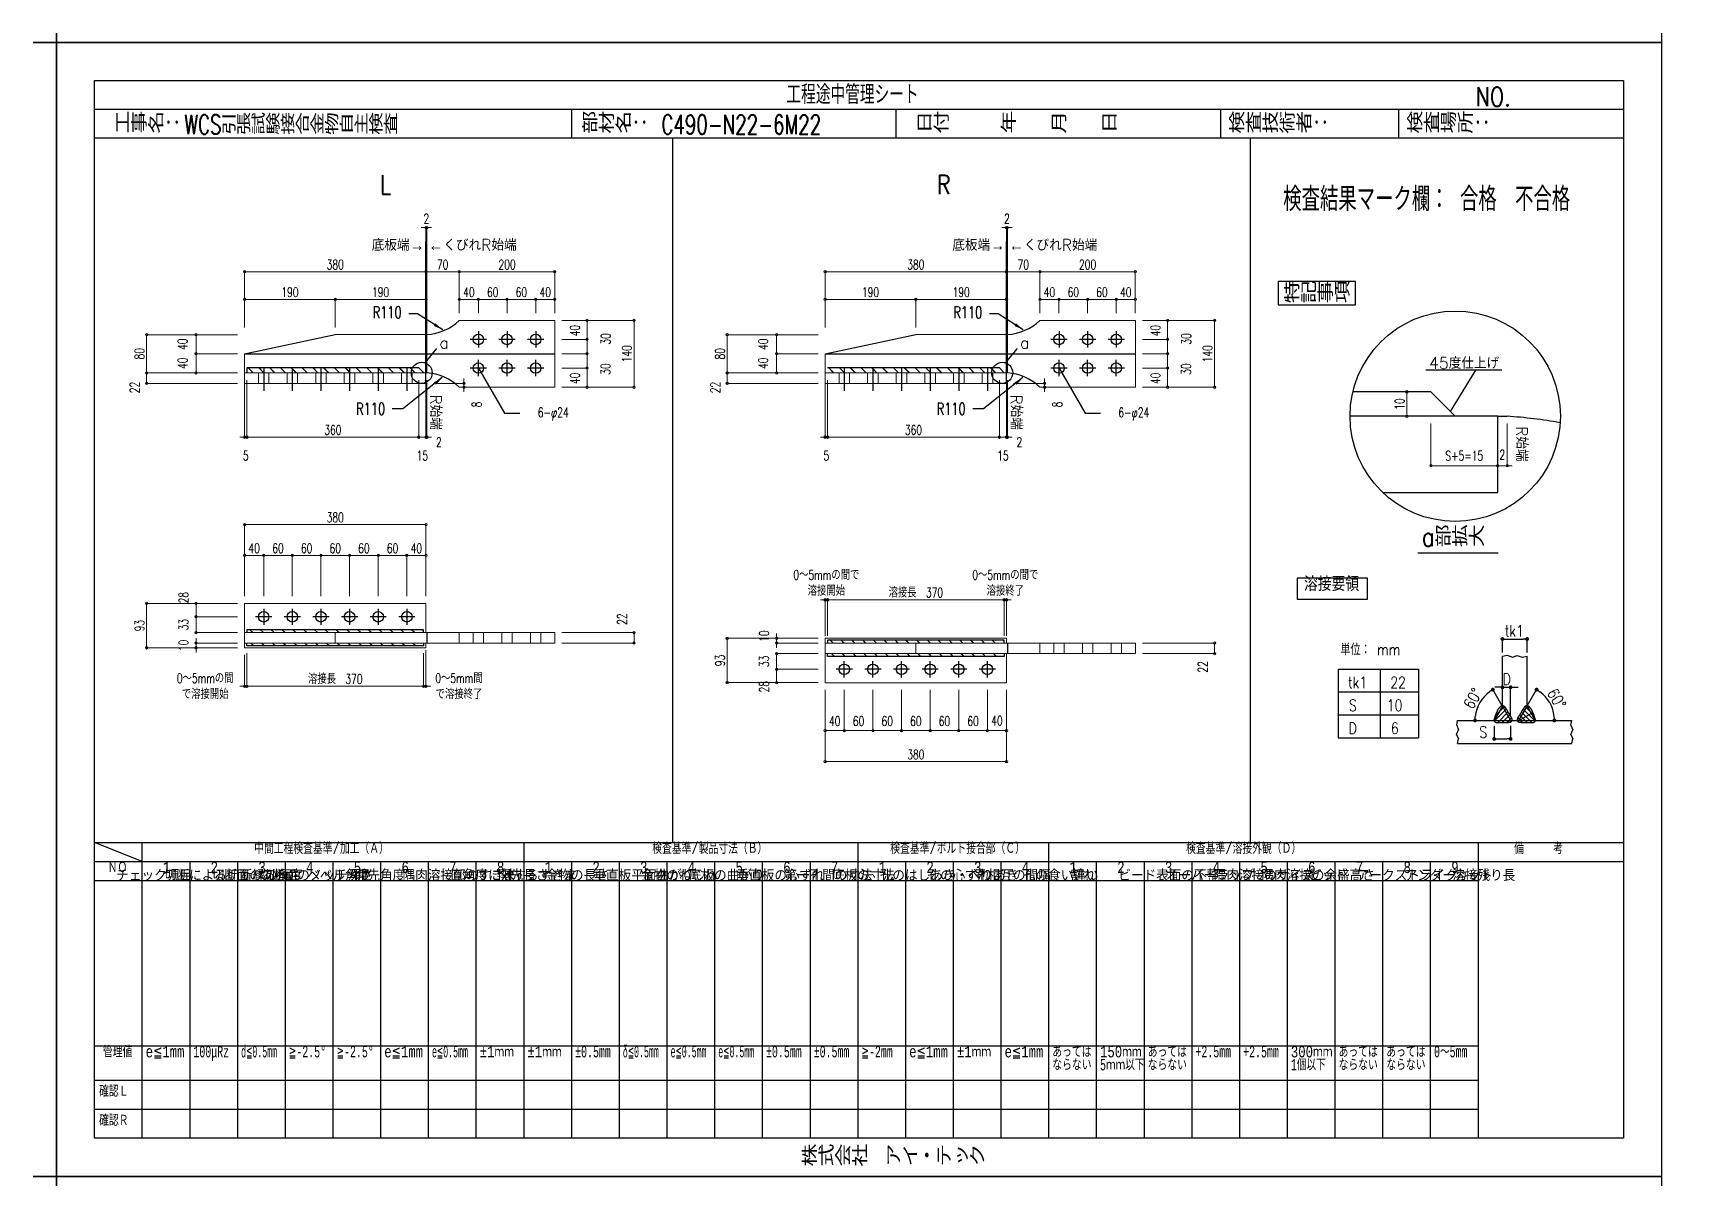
# Paper-space layout 'n22_1' of a CAD drawing. Header units: millimetres. Extents: x 0 to 16.1, y 0 to 11.3.
# The model-space entities are those that its viewports show. They can reach past a viewport. Long polylines and large blocks are cut down to what shows.
import ezdxf
from ezdxf.enums import TextEntityAlignment as Align

# ---------------------------------------------------------------- set-up
doc = ezdxf.new("R2010")
doc.units = ezdxf.units.MM
doc.header["$LTSCALE"] = 5
for name, pattern in [('ACAD_ISO03W100', [30, 12, -18]), ('CENTER1', [10, 6.25, -1.25, 1.25, -1.25]), ('DASHED', [7.5, 6, -1.5]), ('JIS_08_50', [53, 50, -1.125, 0.75, -1.125])]:
    doc.linetypes.add(name, pattern=pattern)
doc.layers.get('0').update_dxf_attribs({"color": 255})
doc.layers.get('DEFPOINTS').update_dxf_attribs({"color": 255})
for name, color, linetype in [('CENTER', 2, 'JIS_08_50'), ('LAYER6', 7, 'Continuous'), ('SUNPO', 4, 'Continuous'), ('寸法', 4, 'Continuous'), ('文字', 7, 'Continuous'), ('溶接', 241, 'Continuous'), ('補助線', 7, 'ACAD_ISO03W100'), ('金物', 142, 'Continuous')]:
    doc.layers.add(name, color=color, linetype=linetype)
doc.layers.get('SUNPO').off()
doc.styles.add('04setumei', font='simplex.shx', dxfattribs={"width": 0.7, "height": 2.5, "bigfont": 'extfont2.shx'})
doc.styles.add('DLSTANDARD1', font='monotxt.shx', dxfattribs={"width": 0.6, "bigfont": 'extfont'})
doc.styles.add('KANJI', font='simplex.shx', dxfattribs={"width": 0.7, "bigfont": 'extfont2.shx'})
doc.styles.get("Standard").update_dxf_attribs({"font": 'simplex.shx', "width": 0.7, "height": 2.5, "bigfont": '@extfont2.shx'})
doc.styles.add('SUNPOU', font='simplex.shx', dxfattribs={"width": 0.7, "bigfont": 'extfont2.shx'})
doc.styles.add('TATEGAKI', font='txt', dxfattribs={"bigfont": 'bigfont.shx'})
doc.dimstyles.new('コピー(2) - Standard', dxfattribs={"dimtxt": 25, "dimasz": 20, "dimexe": 0.18, "dimexo": 0.0625, "dimgap": 15, "dimtad": 1, "dimdec": 0, "dimzin": 0, "dimdsep": 46, "dimtxsty": 'Standard', "dimblk": 'DOTSMALL', "dimcen": 0.09, "dimadec": 0, "dimazin": 0, "dimtfac": 1, "dimtdec": 0, "dimtofl": 0, "dimtmove": 0, "dimatfit": 3, "dimfxl": 0, "dimtolj": 1, "dimtzin": 0, "dimarcsym": 0})
doc.dimstyles.new('一般寸法-小さめ', dxfattribs={"dimscale": 10, "dimtxt": 2, "dimasz": 0.5, "dimexe": 0.125, "dimexo": 1.5, "dimgap": 0.5, "dimtad": 1, "dimtxsty": 'KANJI', "dimblk": 'ORIGIN', "dimcen": 0, "dimclrd": 256, "dimclre": 256, "dimclrt": 256, "dimadec": 0, "dimazin": 0, "dimtfac": 1, "dimtmove": 2, "dimatfit": 2, "dimfxl": 0, "dimtolj": 2, "dimlwd": 5, "dimlwe": 5, "dimarcsym": 0})

psp = doc.layouts.new('n22_1')

msp = doc.modelspace()

# ---------------------------------------------------------------- texts
at = {"color": 0, "linetype": 'Continuous', "ltscale": 6, "style": 'DLSTANDARD1', "width": 0.875}
msp.add_text('溶接要領', height=30, dxfattribs=at).set_placement((5978.567, 3593.592), align=Align.BOTTOM_LEFT)
at = {"layer": 'LAYER6', "color": 0, "linetype": 'Continuous', "lineweight": -3, "width": 0.8}
for s, p in [('株式会社\u3000アイ・テック', (4924.093, 4774.755)), ('NO.', (6337.789, 4618.209)), ('工事名：', (3484.009, 4562.926)), ('部材名：', (4463.834, 4562.926)), ('日付\u3000\u3000\u3000年\u3000\u3000月\u3000\u3000日', (5165.219, 4562.926)), ('検査技術者：', (5819.744, 4562.926)), ('検査場所：', (6193.044, 4562.926)), ('L', (4042.185, 4434.216)), ('R', (5208.949, 4434.216)), ('特記事項', (5935.011, 4207.433)), ('a部拡大', (6225.95, 3696.43)), ('株式会社\u3000アイ・テック', (4924.093, 2398.755)), ('株式会社\u3000アイ・テック', (4924.093, 2398.755))]:
    msp.add_text(s, height=40, dxfattribs=at).set_placement(p)
at = {"layer": 'LAYER6', "color": 0, "linetype": 'Continuous', "lineweight": -3, "style": 'SUNPOU', "width": 0.7}
for s, height, p in [('工程途中管理シート', 40, (4893.829, 4622.926)), ('検査結果マーク欄： 合格\u3000不合格', 50, (5935.011, 4398.796))]:
    msp.add_text(s, height=height, dxfattribs=at).set_placement(p)
at = {"layer": 'LAYER6', "color": 0, "linetype": 'Continuous', "lineweight": -3, "char_height": 40, "attachment_point": 1}
for s, insert, width in [('WCS引張試験接合金物自主検査', (3631.858, 4600.098), 924.29947), ('C490-N22-6M22 ', (4631.858, 4600.098), 435.25964)]:
    msp.add_mtext(s, dxfattribs=dict(at, insert=insert, width=width))
at = {"layer": '寸法', "ltscale": 4, "style": 'SUNPOU'}
for s, p in [('底板端→', (4024.814, 4315.56)), ('←くびれR始端', (4143.524, 4315.56)), ('底板端→', (5241.572, 4315.56)), ('←くびれR始端', (5360.282, 4315.56))]:
    msp.add_text(s, height=24, dxfattribs=at).set_placement(p)
for s, p in [('a', (4186.272, 4122.511)), ('a', (5403.029, 4122.511)), ('45度仕上げ', (6387.51, 4080.24))]:
    msp.add_text(s, height=24, dxfattribs=at).set_placement(p, align=Align.MIDDLE_RIGHT)
for p in [(4147.024, 4014.618), (5363.781, 4014.618), (6423.186, 3948.164)]:
    msp.add_text('R始端', height=24, rotation=270, dxfattribs=at).set_placement(p)
at = {"layer": '寸法', "style": '04setumei', "width": 0.8}
for s, p in [('tk1', (6399.205, 3507.063)), ('単位： mm', (6054.878, 3468.178)), ('D', (6395.032, 3405.91)), ('S', (6346.084, 3294.925))]:
    msp.add_text(s, height=24, dxfattribs=at).set_placement(p)
for s, p in [('tk1', (6090.961, 3411.14)), ('22', (6175.761, 3411.14)), ('S', (6080.904, 3363.14)), ('10', (6168.446, 3363.14)), ('D', (6080.904, 3315.14)), ('6', (6168.904, 3315.14))]:
    msp.add_text(s, height=24, dxfattribs=at).set_placement(p, align=Align.MIDDLE)
for rotation, p in [(60.00014, (6331.992, 3352.897)), (299.99986, (6487.19, 3389.508))]:
    msp.add_text('60°', height=24, rotation=rotation, dxfattribs=at).set_placement(p)
at = {"layer": '寸法', "width": 98.97993}
for s, insert, char_height, attachment_point in [('\\A1;R110', (4087.604, 4174.053), 25, 9), ('\\A1;R110', (5304.361, 4174.053), 25, 9), ('R110', (4052.845, 3996.655), 25, 3), ('6-φ24', (4437.563, 3986.805), 20, 3), ('R110', (5269.603, 3996.655), 25, 3), ('R110', (5269.603, 3996.655), 25, 3), ('6-φ24', (5654.32, 3986.805), 20, 3)]:
    msp.add_mtext(s, dxfattribs=dict(at, insert=insert, char_height=char_height, attachment_point=attachment_point))
at = {"layer": '文字', "color": 0, "linetype": 'Continuous', "ltscale": 6, "style": 'DLSTANDARD1'}
for s, width, p in [('中間工程検査基準/加工（Ａ）', 0.74375, (3778.447, 3044.574)), ('検査基準/製品寸法（Ｂ）', 0.74375, (4612.562, 3044.574)), ('検査基準/ボルト接合部（Ｃ）', 0.74375, (5111.39, 3044.574)), ('検査基準/溶接外観（Ｄ）', 0.74375, (5731.439, 3044.574)), ('備\u3000\u3000\u3000考', 0.74375, (6419.016, 3044.574)), ('ＮＯ', 0.74375, (3471.463, 3004.574)), ('1', 0.74375, (3587.207, 3004.574)), ('2', 0.74375, (3687.207, 3004.574)), ('3', 0.74375, (3787.207, 3004.574)), ('4', 0.74375, (3887.207, 3004.574)), ('5', 0.74375, (3987.207, 3004.574)), ('6', 0.74375, (4087.207, 3004.574)), ('7', 0.74375, (4187.207, 3004.574)), ('1', 0.74375, (4387.207, 3004.574)), ('2', 0.74375, (4487.207, 3004.574)), ('3', 0.74375, (4587.207, 3004.574)), ('4', 0.74375, (4687.207, 3004.574)), ('5', 0.74375, (4787.207, 3004.574)), ('6', 0.74375, (4887.207, 3004.574)), ('7', 0.74375, (4987.207, 3004.574)), ('1', 0.74375, (5087.207, 3004.574)), ('2', 0.74375, (5187.207, 3004.574)), ('3', 0.74375, (5287.207, 3004.574)), ('4', 0.74375, (5387.207, 3004.574)), ('1', 0.74375, (5487.207, 3004.574)), ('2', 0.74375, (5587.207, 3004.574)), ('3', 0.74375, (5687.207, 3004.574)), ('4', 0.74375, (5787.207, 3004.574)), ('5', 0.74375, (5887.207, 3004.574)), ('6', 0.74375, (5987.207, 3004.574)), ('7', 0.74375, (6087.207, 3004.574)), ('8', 0.74375, (6187.207, 3004.574)), ('管理値', 0.74375, (3461.648, 2618.284)), ('e≦1mm', 0.74375, (3551.094, 2618.284)), ('100μRz', 0.6, (3651.094, 2618.284)), ('d≦0.5mm', 0.5, (3751.094, 2618.284)), ('≧-2.5°', 0.6, (3851.094, 2618.284)), ('≧-2.5°', 0.6, (3951.094, 2618.284)), ('e≦1mm', 0.74375, (4051.094, 2618.284)), ('e≦0.5mm', 0.5, (4151.094, 2618.284)), ('±1ｍｍ', 0.74375, (4351.094, 2618.284)), ('±0.5mm', 0.6, (4451.094, 2618.284)), ('δ≦0.5mm', 0.5, (4551.094, 2618.284)), ('e≦0.5mm', 0.5, (4651.094, 2618.284)), ('e≦0.5mm', 0.5, (4751.094, 2618.284)), ('±0.5mm', 0.6, (4851.094, 2618.284)), ('±0.5mm', 0.6, (4951.094, 2618.284)), ('≧-2mm', 0.6, (5051.094, 2618.284)), ('e≦1mm', 0.74375, (5151.094, 2618.284)), ('±1ｍｍ', 0.74375, (5251.094, 2618.284)), ('e≦1mm', 0.74375, (5351.094, 2618.284)), ('あっては', 0.74375, (5451.094, 2618.284)), ('150ｍｍ', 0.74375, (5551.094, 2618.284)), ('あっては', 0.74375, (5651.094, 2618.284)), ('+2.5mm', 0.6, (5751.094, 2618.284)), ('+2.5mm', 0.6, (5851.094, 2618.284)), ('300ｍｍ', 0.74375, (5951.094, 2618.284)), ('あっては', 0.74375, (6051.094, 2618.284)), ('あっては', 0.74375, (6151.094, 2618.284)), ('ならない', 0.74375, (5451.094, 2591.08)), ('5ｍｍ以下', 0.6, (5551.094, 2591.08)), ('ならない', 0.74375, (5651.094, 2591.08)), ('1個以下', 0.6, (5951.094, 2591.08)), ('ならない', 0.74375, (6051.094, 2591.08)), ('ならない', 0.74375, (6151.094, 2591.08)), ('確認Ｌ', 0.74375, (3453.522, 2535.593)), ('確認Ｒ', 0.74375, (3453.522, 2474.625))]:
    msp.add_text(s, height=24, dxfattribs=dict(at, width=width)).set_placement(p, align=Align.BOTTOM_LEFT)
at = {"layer": '文字', "color": 0, "linetype": 'Continuous', "ltscale": 6, "style": 'TATEGAKI'}
for s, p in [('チェック項目', (3489.476, 2987.673)), ('切断による切断縁の角度', (3589.476, 2987.673)), ('切断面のあらさ', (3689.476, 2987.673)), ('切断面のノッチ深さ', (3789.476, 2987.673)), ('ベベル角度', (3889.476, 2987.673)), ('開先角度', (3989.476, 2987.673)), ('隅肉溶接部のすきま', (4089.476, 2987.673)), ('直角度に対するすきま', (4189.476, 2987.673)), ('金物の長さ', (4389.476, 2987.673)), ('垂直板平面曲がり', (4489.476, 2987.673)), ('金物のねじれ', (4589.476, 2987.673)), ('底板の曲がり', (4689.476, 2987.673)), ('垂直板の心ずれ', (4789.476, 2987.673)), ('第一孔間の寸法', (4889.476, 2987.673)), ('底板の寸法', (4989.476, 2987.673)), ('孔のはしあき・へりあき', (5089.476, 2987.673)), ('孔の心ずれ', (5189.476, 2987.673)), ('孔相互の間隔', (5289.476, 2987.673)), ('孔の食い違い', (5389.476, 2987.673)), ('割れ', (5489.476, 2987.673)), ('ビード表面の不整', (5589.476, 2987.673)), ('オーバーラップ', (5689.476, 2987.673)), ('隅肉溶接のサイズ', (5789.476, 2987.673)), ('隅肉溶接の余盛高さ', (5889.476, 2987.673)), ('ピット', (5989.476, 2987.673)), ('アークストライク', (6089.476, 2987.673)), ('アンダーカット', (6189.476, 2987.673))]:
    msp.add_text(s, height=24, dxfattribs=at).set_placement(p, align=Align.BOTTOM_LEFT)
at = {"layer": '文字', "color": 1, "linetype": 'Continuous', "ltscale": 6, "style": 'DLSTANDARD1'}
for s, width, p in [('8', 0.74375, (4287.207, 3004.574)), ('9', 0.74375, (6287.207, 3004.574)), ('±1ｍｍ', 0.74375, (4251.094, 2618.284)), ('0～5mm', 0.6, (6251.094, 2618.284))]:
    msp.add_text(s, height=24, dxfattribs=dict(at, width=width)).set_placement(p, align=Align.BOTTOM_LEFT)
at = {"layer": '文字', "color": 1, "linetype": 'Continuous', "ltscale": 6, "style": 'TATEGAKI'}
for s, p in [('開先長さ', (4289.476, 2987.673)), ('溶接残り長', (6289.476, 2987.673))]:
    msp.add_text(s, height=24, dxfattribs=at).set_placement(p, align=Align.BOTTOM_LEFT)

# ---------------------------------------------------------------- blocks, each defined once
blk = doc.blocks.new('_Dot')
at = {"color": 0, "linetype": 'ByBlock', "lineweight": -2}
blk.add_line((-0.5, 0), (-1, 0), dxfattribs=at)
at = {"color": 0, "linetype": 'ByBlock', "const_width": 0.5}
blk.add_lwpolyline([(-0.25, 0, 1), (0.25, 0, 1)], format="xyb", close=True, dxfattribs=at)
blk = doc.blocks.new('_Origin')
at = {"color": 0, "linetype": 'ByBlock', "lineweight": -2}
blk.add_line((0, 0), (-1, 0), dxfattribs=at)
blk.add_circle((0, 0), 0.5, dxfattribs=at)
blk = doc.blocks.new('*D702')
at = {"layer": 'DEFPOINTS', "color": 0, "ltscale": 4, "transparency": 16777216}
for p in [(6244.5, 3968.9), (6384.5, 3968.9), (6384.5, 3865.2)]:
    blk.add_point(p, dxfattribs=at)
at = {"layer": '寸法', "lineweight": 5, "ltscale": 4, "transparency": 16777216}
for p, q in [((6244.5, 3953.9), (6244.5, 3863.9)), ((6384.5, 3953.9), (6384.5, 3863.9)), ((6249.5, 3865.2), (6379.5, 3865.2))]:
    blk.add_line(p, q, dxfattribs=at)
at = {"layer": '寸法', "lineweight": 5, "ltscale": 4, "transparency": 16777216, "xscale": 5, "yscale": 5, "zscale": 5, "rotation": 180}
blk.add_blockref('_Origin', (6244.5, 3865.2), dxfattribs=at)
at = {"layer": '寸法', "lineweight": 5, "ltscale": 4, "transparency": 16777216, "xscale": 5, "yscale": 5, "zscale": 5}
blk.add_blockref('_Origin', (6384.5, 3865.2), dxfattribs=at)
at = {"layer": '寸法', "ltscale": 4, "transparency": 16777216, "insert": (6314.5, 3886), "char_height": 20, "attachment_point": 5, "style": 'KANJI'}
blk.add_mtext('\\A2;S+5=15', dxfattribs=at)
blk = doc.blocks.new('*D703')
at = {"layer": 'DEFPOINTS', "color": 0, "ltscale": 4, "transparency": 16777216}
for p in [(6384.5, 3968.9), (6404.5, 3968.9), (6404.5, 3865.2)]:
    blk.add_point(p, dxfattribs=at)
at = {"layer": '寸法', "lineweight": 5, "ltscale": 4, "transparency": 16777216}
for p, q in [((6384.5, 3953.9), (6384.5, 3863.9)), ((6404.5, 3953.9), (6404.5, 3863.9)), ((6379.5, 3865.2), (6374.5, 3865.2)), ((6384.5, 3865.2), (6404.5, 3865.2)), ((6409.5, 3865.2), (6414.5, 3865.2))]:
    blk.add_line(p, q, dxfattribs=at)
at = {"layer": '寸法', "lineweight": 5, "ltscale": 4, "transparency": 16777216, "xscale": 5, "yscale": 5, "zscale": 5}
blk.add_blockref('_Origin', (6384.5, 3865.2), dxfattribs=at)
at = {"layer": '寸法', "lineweight": 5, "ltscale": 4, "transparency": 16777216, "xscale": 5, "yscale": 5, "zscale": 5, "rotation": 180}
blk.add_blockref('_Origin', (6404.5, 3865.2), dxfattribs=at)
at = {"layer": '寸法', "ltscale": 4, "transparency": 16777216, "insert": (6394.1, 3888.2), "char_height": 20, "attachment_point": 5, "style": 'KANJI'}
blk.add_mtext('\\A2;2', dxfattribs=at)
blk = doc.blocks.new('*D704')
at = {"layer": 'DEFPOINTS', "color": 0, "transparency": 16777216}
for p in [(4408.4, 4169.7), (4408.4, 4129.7), (4476, 4129.7)]:
    blk.add_point(p, dxfattribs=at)
at = {"layer": '寸法', "lineweight": 5, "transparency": 16777216}
for p, q in [((4423.4, 4169.7), (4477.3, 4169.7)), ((4476, 4164.7), (4476, 4134.7)), ((4423.4, 4129.7), (4477.3, 4129.7))]:
    blk.add_line(p, q, dxfattribs=at)
at = {"layer": '寸法', "lineweight": 5, "transparency": 16777216, "xscale": 5, "yscale": 5, "zscale": 5}
for p, rotation in [((4476, 4169.7), 90), ((4476, 4129.7), 270)]:
    blk.add_blockref('_Origin', p, dxfattribs=dict(at, rotation=rotation))
at = {"layer": '寸法', "transparency": 16777216, "insert": (4450.6, 4148.2), "char_height": 20, "attachment_point": 5, "rotation": 90, "style": 'KANJI'}
blk.add_mtext('\\A2;40', dxfattribs=at)
blk = doc.blocks.new('_DotSmall')
at = {"color": 0, "linetype": 'ByBlock', "const_width": 0.5}
blk.add_lwpolyline([(-0.0625, 0, 1), (0.0625, 0, 1)], format="xyb", close=True, dxfattribs=at)
blk = doc.blocks.new('*D705')
at = {"layer": 'DEFPOINTS', "color": 0, "transparency": 16777216}
for p in [(4408.4, 4169.7), (4574.5, 4169.7), (4408.4, 4029.7)]:
    blk.add_point(p, dxfattribs=at)
at = {"layer": '寸法', "lineweight": 5, "transparency": 16777216}
for p, q in [((4423.4, 4169.7), (4575.8, 4169.7)), ((4574.5, 4034.7), (4574.5, 4164.7)), ((4423.4, 4029.7), (4575.8, 4029.7))]:
    blk.add_line(p, q, dxfattribs=at)
at = {"layer": '寸法', "lineweight": 5, "transparency": 16777216, "xscale": 5, "yscale": 5, "zscale": 5}
for p, rotation in [((4574.5, 4169.7), 90), ((4574.5, 4029.7), 270)]:
    blk.add_blockref('_Origin', p, dxfattribs=dict(at, rotation=rotation))
at = {"layer": '寸法', "transparency": 16777216, "insert": (4559.5, 4099.7), "char_height": 20, "attachment_point": 5, "rotation": 90, "style": 'KANJI'}
blk.add_mtext('\\A2;140', dxfattribs=at)
blk = doc.blocks.new('*D706')
at = {"layer": 'DEFPOINTS', "color": 0, "transparency": 16777216}
for p in [(3553, 4139.7), (3758.4, 4139.7), (3758.4, 4059.7)]:
    blk.add_point(p, dxfattribs=at)
at = {"layer": '寸法', "lineweight": 5, "transparency": 16777216}
for p, q in [((3743.4, 4139.7), (3551.7, 4139.7)), ((3553, 4064.7), (3553, 4134.7)), ((3743.4, 4059.7), (3551.7, 4059.7))]:
    blk.add_line(p, q, dxfattribs=at)
at = {"layer": '寸法', "lineweight": 5, "transparency": 16777216, "xscale": 5, "yscale": 5, "zscale": 5}
for p, rotation in [((3553, 4139.7), 90), ((3553, 4059.7), 270)]:
    blk.add_blockref('_Origin', p, dxfattribs=dict(at, rotation=rotation))
at = {"layer": '寸法', "transparency": 16777216, "insert": (3538, 4099.7), "char_height": 20, "attachment_point": 5, "rotation": 90, "style": 'KANJI'}
blk.add_mtext('\\A2;80', dxfattribs=at)
blk = doc.blocks.new('*D720')
at = {"layer": 'DEFPOINTS', "color": 0, "transparency": 16777216}
for p in [(3553, 4059.7), (3758.4, 4059.7), (3758.4, 4037.7)]:
    blk.add_point(p, dxfattribs=at)
at = {"layer": '寸法', "lineweight": 5, "transparency": 16777216}
for p, q in [((3743.4, 4059.7), (3551.7, 4059.7)), ((3553, 4042.7), (3553, 4054.7)), ((3743.4, 4037.7), (3551.7, 4037.7))]:
    blk.add_line(p, q, dxfattribs=at)
at = {"layer": '寸法', "lineweight": 5, "transparency": 16777216, "xscale": 5, "yscale": 5, "zscale": 5}
for p, rotation in [((3553, 4059.7), 90), ((3553, 4037.7), 270)]:
    blk.add_blockref('_Origin', p, dxfattribs=dict(at, rotation=rotation))
at = {"layer": '寸法', "transparency": 16777216, "insert": (3528, 4029), "char_height": 20, "attachment_point": 5, "rotation": 90, "style": 'KANJI'}
blk.add_mtext('\\A2;22', dxfattribs=at)
blk = doc.blocks.new('*D707')
at = {"layer": 'DEFPOINTS', "color": 0, "transparency": 16777216}
for p in [(4138.4, 4271.5), (3758.4, 4139.7), (4138.4, 4139.7)]:
    blk.add_point(p, dxfattribs=at)
at = {"layer": '寸法', "lineweight": 5, "transparency": 16777216}
for p, q in [((3758.4, 4154.7), (3758.4, 4272.8)), ((3763.4, 4271.5), (4133.4, 4271.5)), ((4138.4, 4154.7), (4138.4, 4272.8))]:
    blk.add_line(p, q, dxfattribs=at)
at = {"layer": '寸法', "lineweight": 5, "transparency": 16777216, "xscale": 5, "yscale": 5, "zscale": 5, "rotation": 180}
blk.add_blockref('_Origin', (3758.4, 4271.5), dxfattribs=at)
at = {"layer": '寸法', "lineweight": 5, "transparency": 16777216, "xscale": 5, "yscale": 5, "zscale": 5}
blk.add_blockref('_Origin', (4138.4, 4271.5), dxfattribs=at)
at = {"layer": '寸法', "transparency": 16777216, "insert": (3948.4, 4286.5), "char_height": 20, "attachment_point": 5, "style": 'KANJI'}
blk.add_mtext('\\A2;380', dxfattribs=at)
blk = doc.blocks.new('*D708')
at = {"layer": 'DEFPOINTS', "color": 0, "transparency": 16777216}
for p in [(4138.4, 4271.5), (4208.4, 4169.7), (4138.4, 4139.7)]:
    blk.add_point(p, dxfattribs=at)
at = {"layer": '寸法', "lineweight": 5, "transparency": 16777216}
for p, q in [((4138.4, 4154.7), (4138.4, 4272.8)), ((4203.4, 4271.5), (4143.4, 4271.5)), ((4208.4, 4184.7), (4208.4, 4272.8))]:
    blk.add_line(p, q, dxfattribs=at)
at = {"layer": '寸法', "lineweight": 5, "transparency": 16777216, "xscale": 5, "yscale": 5, "zscale": 5, "rotation": 180}
blk.add_blockref('_Origin', (4138.4, 4271.5), dxfattribs=at)
at = {"layer": '寸法', "lineweight": 5, "transparency": 16777216, "xscale": 5, "yscale": 5, "zscale": 5}
blk.add_blockref('_Origin', (4208.4, 4271.5), dxfattribs=at)
at = {"layer": '寸法', "transparency": 16777216, "insert": (4173.4, 4286.5), "char_height": 20, "attachment_point": 5, "style": 'KANJI'}
blk.add_mtext('\\A2;70', dxfattribs=at)
blk = doc.blocks.new('*D721')
at = {"layer": 'DEFPOINTS', "color": 0, "transparency": 16777216}
for p in [(4408.4, 4271.5), (4208.4, 4169.7), (4408.4, 4169.7)]:
    blk.add_point(p, dxfattribs=at)
at = {"layer": '寸法', "lineweight": 5, "transparency": 16777216}
for p, q in [((4208.4, 4184.7), (4208.4, 4272.8)), ((4213.4, 4271.5), (4403.4, 4271.5)), ((4408.4, 4184.7), (4408.4, 4272.8))]:
    blk.add_line(p, q, dxfattribs=at)
at = {"layer": '寸法', "lineweight": 5, "transparency": 16777216, "xscale": 5, "yscale": 5, "zscale": 5, "rotation": 180}
blk.add_blockref('_Origin', (4208.4, 4271.5), dxfattribs=at)
at = {"layer": '寸法', "lineweight": 5, "transparency": 16777216, "xscale": 5, "yscale": 5, "zscale": 5}
blk.add_blockref('_Origin', (4408.4, 4271.5), dxfattribs=at)
at = {"layer": '寸法', "transparency": 16777216, "insert": (4308.4, 4286.5), "char_height": 20, "attachment_point": 5, "style": 'KANJI'}
blk.add_mtext('\\A2;200', dxfattribs=at)
blk = doc.blocks.new('*D709')
at = {"layer": 'DEFPOINTS', "color": 0, "transparency": 16777216}
for p in [(4408.4, 4069.7), (4408.4, 4029.7), (4476, 4029.7)]:
    blk.add_point(p, dxfattribs=at)
at = {"layer": '寸法', "lineweight": 5, "transparency": 16777216}
for p, q in [((4423.4, 4069.7), (4477.3, 4069.7)), ((4476, 4064.7), (4476, 4034.7)), ((4423.4, 4029.7), (4477.3, 4029.7))]:
    blk.add_line(p, q, dxfattribs=at)
at = {"layer": '寸法', "lineweight": 5, "transparency": 16777216, "xscale": 5, "yscale": 5, "zscale": 5}
for p, rotation in [((4476, 4069.7), 90), ((4476, 4029.7), 270)]:
    blk.add_blockref('_Origin', p, dxfattribs=dict(at, rotation=rotation))
at = {"layer": '寸法', "transparency": 16777216, "insert": (4450.6, 4048.2), "char_height": 20, "attachment_point": 5, "rotation": 90, "style": 'KANJI'}
blk.add_mtext('\\A2;40', dxfattribs=at)
blk = doc.blocks.new('*D710')
at = {"layer": 'DEFPOINTS', "color": 0, "transparency": 16777216}
for p in [(3656.6, 4099.7), (3758.4, 4099.7), (3758.4, 4059.7)]:
    blk.add_point(p, dxfattribs=at)
at = {"layer": '寸法', "lineweight": 5, "transparency": 16777216}
for p, q in [((3743.4, 4099.7), (3655.3, 4099.7)), ((3656.6, 4064.7), (3656.6, 4094.7)), ((3743.4, 4059.7), (3655.3, 4059.7))]:
    blk.add_line(p, q, dxfattribs=at)
at = {"layer": '寸法', "lineweight": 5, "transparency": 16777216, "xscale": 5, "yscale": 5, "zscale": 5}
for p, rotation in [((3656.6, 4099.7), 90), ((3656.6, 4059.7), 270)]:
    blk.add_blockref('_Origin', p, dxfattribs=dict(at, rotation=rotation))
at = {"layer": '寸法', "transparency": 16777216, "insert": (3628.4, 4079.7), "char_height": 20, "attachment_point": 5, "rotation": 90, "style": 'KANJI'}
blk.add_mtext('\\A2;40', dxfattribs=at)
blk = doc.blocks.new('*D711')
at = {"layer": 'DEFPOINTS', "color": 0, "transparency": 16777216}
for p in [(3656.6, 4139.7), (3758.4, 4139.7), (3758.4, 4099.7)]:
    blk.add_point(p, dxfattribs=at)
at = {"layer": '寸法', "lineweight": 5, "transparency": 16777216}
for p, q in [((3743.4, 4139.7), (3655.3, 4139.7)), ((3656.6, 4104.7), (3656.6, 4134.7)), ((3743.4, 4099.7), (3655.3, 4099.7))]:
    blk.add_line(p, q, dxfattribs=at)
at = {"layer": '寸法', "lineweight": 5, "transparency": 16777216, "xscale": 5, "yscale": 5, "zscale": 5}
for p, rotation in [((3656.6, 4139.7), 90), ((3656.6, 4099.7), 270)]:
    blk.add_blockref('_Origin', p, dxfattribs=dict(at, rotation=rotation))
at = {"layer": '寸法', "transparency": 16777216, "insert": (3628.4, 4119.7), "char_height": 20, "attachment_point": 5, "rotation": 90, "style": 'KANJI'}
blk.add_mtext('\\A2;40', dxfattribs=at)
blk = doc.blocks.new('*D722')
at = {"layer": 'DEFPOINTS', "color": 0, "transparency": 16777216}
for p in [(4138.4, 4037.7), (4208.4, 4029.7), (4218, 4029.7)]:
    blk.add_point(p, dxfattribs=at)
at = {"layer": '寸法', "lineweight": 5, "transparency": 16777216}
for p, q in [((4153.4, 4037.7), (4219.3, 4037.7)), ((4218, 4042.7), (4218, 4047.7)), ((4218, 4037.7), (4218, 4029.7)), ((4218, 4024.7), (4218, 4019.7)), ((4223.4, 4029.7), (4219.3, 4029.7))]:
    blk.add_line(p, q, dxfattribs=at)
at = {"layer": '寸法', "lineweight": 5, "transparency": 16777216, "xscale": 5, "yscale": 5, "zscale": 5}
for p, rotation in [((4218, 4037.7), 270), ((4218, 4029.7), 90)]:
    blk.add_blockref('_Origin', p, dxfattribs=dict(at, rotation=rotation))
at = {"layer": '寸法', "transparency": 16777216, "insert": (4244.8, 3993.3), "char_height": 20, "attachment_point": 5, "rotation": 90, "style": 'KANJI'}
blk.add_mtext('\\A2;8', dxfattribs=at)
blk = doc.blocks.new('*D712')
at = {"layer": 'DEFPOINTS', "color": 0, "transparency": 16777216}
for p in [(4138.4, 4213.7), (3948.4, 4139.7), (4138.4, 4139.7)]:
    blk.add_point(p, dxfattribs=at)
at = {"layer": '寸法', "lineweight": 5, "transparency": 16777216}
for p, q in [((3948.4, 4154.7), (3948.4, 4215)), ((3953.4, 4213.7), (4133.4, 4213.7)), ((4138.4, 4154.7), (4138.4, 4215))]:
    blk.add_line(p, q, dxfattribs=at)
at = {"layer": '寸法', "lineweight": 5, "transparency": 16777216, "xscale": 5, "yscale": 5, "zscale": 5, "rotation": 180}
blk.add_blockref('_Origin', (3948.4, 4213.7), dxfattribs=at)
at = {"layer": '寸法', "lineweight": 5, "transparency": 16777216, "xscale": 5, "yscale": 5, "zscale": 5}
blk.add_blockref('_Origin', (4138.4, 4213.7), dxfattribs=at)
at = {"layer": '寸法', "transparency": 16777216, "insert": (4043.4, 4228.7), "char_height": 20, "attachment_point": 5, "style": 'KANJI'}
blk.add_mtext('\\A2;190', dxfattribs=at)
blk = doc.blocks.new('*D713')
at = {"layer": 'DEFPOINTS', "color": 0, "transparency": 16777216}
for p in [(3948.4, 4213.7), (3758.4, 4139.7), (3948.4, 4139.7)]:
    blk.add_point(p, dxfattribs=at)
at = {"layer": '寸法', "lineweight": 5, "transparency": 16777216}
for p, q in [((3758.4, 4154.7), (3758.4, 4215)), ((3763.4, 4213.7), (3943.4, 4213.7)), ((3948.4, 4154.7), (3948.4, 4215))]:
    blk.add_line(p, q, dxfattribs=at)
at = {"layer": '寸法', "lineweight": 5, "transparency": 16777216, "xscale": 5, "yscale": 5, "zscale": 5, "rotation": 180}
blk.add_blockref('_Origin', (3758.4, 4213.7), dxfattribs=at)
at = {"layer": '寸法', "lineweight": 5, "transparency": 16777216, "xscale": 5, "yscale": 5, "zscale": 5}
blk.add_blockref('_Origin', (3948.4, 4213.7), dxfattribs=at)
at = {"layer": '寸法', "transparency": 16777216, "insert": (3853.4, 4228.7), "char_height": 20, "attachment_point": 5, "style": 'KANJI'}
blk.add_mtext('\\A2;190', dxfattribs=at)
blk = doc.blocks.new('*D714')
at = {"layer": 'DEFPOINTS', "color": 0, "transparency": 16777216}
for p in [(4248.4, 4213.7), (4208.4, 4169.7), (4248.4, 4169.7)]:
    blk.add_point(p, dxfattribs=at)
at = {"layer": '寸法', "lineweight": 5, "transparency": 16777216}
for p, q in [((4208.4, 4184.7), (4208.4, 4215)), ((4213.4, 4213.7), (4243.4, 4213.7)), ((4248.4, 4184.7), (4248.4, 4215))]:
    blk.add_line(p, q, dxfattribs=at)
at = {"layer": '寸法', "lineweight": 5, "transparency": 16777216, "xscale": 5, "yscale": 5, "zscale": 5, "rotation": 180}
blk.add_blockref('_Origin', (4208.4, 4213.7), dxfattribs=at)
at = {"layer": '寸法', "lineweight": 5, "transparency": 16777216, "xscale": 5, "yscale": 5, "zscale": 5}
blk.add_blockref('_Origin', (4248.4, 4213.7), dxfattribs=at)
at = {"layer": '寸法', "transparency": 16777216, "insert": (4228.4, 4228.7), "char_height": 20, "attachment_point": 5, "style": 'KANJI'}
blk.add_mtext('\\A2;40', dxfattribs=at)
blk = doc.blocks.new('*D715')
at = {"layer": 'DEFPOINTS', "color": 0, "transparency": 16777216}
for p in [(4368.4, 4213.7), (4308.4, 4169.7), (4368.4, 4169.7)]:
    blk.add_point(p, dxfattribs=at)
at = {"layer": '寸法', "lineweight": 5, "transparency": 16777216}
for p, q in [((4308.4, 4184.7), (4308.4, 4215)), ((4313.4, 4213.7), (4363.4, 4213.7)), ((4368.4, 4184.7), (4368.4, 4215))]:
    blk.add_line(p, q, dxfattribs=at)
at = {"layer": '寸法', "lineweight": 5, "transparency": 16777216, "xscale": 5, "yscale": 5, "zscale": 5, "rotation": 180}
blk.add_blockref('_Origin', (4308.4, 4213.7), dxfattribs=at)
at = {"layer": '寸法', "lineweight": 5, "transparency": 16777216, "xscale": 5, "yscale": 5, "zscale": 5}
blk.add_blockref('_Origin', (4368.4, 4213.7), dxfattribs=at)
at = {"layer": '寸法', "transparency": 16777216, "insert": (4338.4, 4228.7), "char_height": 20, "attachment_point": 5, "style": 'KANJI'}
blk.add_mtext('\\A2;60', dxfattribs=at)
blk = doc.blocks.new('*D716')
at = {"layer": 'DEFPOINTS', "color": 0, "transparency": 16777216}
for p in [(4308.4, 4213.7), (4248.4, 4169.7), (4308.4, 4169.7)]:
    blk.add_point(p, dxfattribs=at)
at = {"layer": '寸法', "lineweight": 5, "transparency": 16777216}
for p, q in [((4248.4, 4184.7), (4248.4, 4215)), ((4253.4, 4213.7), (4303.4, 4213.7)), ((4308.4, 4184.7), (4308.4, 4215))]:
    blk.add_line(p, q, dxfattribs=at)
at = {"layer": '寸法', "lineweight": 5, "transparency": 16777216, "xscale": 5, "yscale": 5, "zscale": 5, "rotation": 180}
blk.add_blockref('_Origin', (4248.4, 4213.7), dxfattribs=at)
at = {"layer": '寸法', "lineweight": 5, "transparency": 16777216, "xscale": 5, "yscale": 5, "zscale": 5}
blk.add_blockref('_Origin', (4308.4, 4213.7), dxfattribs=at)
at = {"layer": '寸法', "transparency": 16777216, "insert": (4278.4, 4228.7), "char_height": 20, "attachment_point": 5, "style": 'KANJI'}
blk.add_mtext('\\A2;60', dxfattribs=at)
blk = doc.blocks.new('*D717')
at = {"layer": 'DEFPOINTS', "color": 0, "transparency": 16777216}
for p in [(4408.4, 4213.7), (4368.4, 4169.7), (4408.4, 4169.7)]:
    blk.add_point(p, dxfattribs=at)
at = {"layer": '寸法', "lineweight": 5, "transparency": 16777216}
for p, q in [((4368.4, 4184.7), (4368.4, 4215)), ((4373.4, 4213.7), (4403.4, 4213.7)), ((4408.4, 4184.7), (4408.4, 4215))]:
    blk.add_line(p, q, dxfattribs=at)
at = {"layer": '寸法', "lineweight": 5, "transparency": 16777216, "xscale": 5, "yscale": 5, "zscale": 5, "rotation": 180}
blk.add_blockref('_Origin', (4368.4, 4213.7), dxfattribs=at)
at = {"layer": '寸法', "lineweight": 5, "transparency": 16777216, "xscale": 5, "yscale": 5, "zscale": 5}
blk.add_blockref('_Origin', (4408.4, 4213.7), dxfattribs=at)
at = {"layer": '寸法', "transparency": 16777216, "insert": (4388.4, 4228.7), "char_height": 20, "attachment_point": 5, "style": 'KANJI'}
blk.add_mtext('\\A2;40', dxfattribs=at)
blk = doc.blocks.new('*D718')
at = {"layer": 'DEFPOINTS', "color": 0, "transparency": 16777216}
for p in [(4408.4, 4129.7), (4408.4, 4099.7), (4476, 4099.7)]:
    blk.add_point(p, dxfattribs=at)
at = {"layer": '寸法', "lineweight": 5, "transparency": 16777216}
for p, q in [((4423.4, 4129.7), (4477.3, 4129.7)), ((4476, 4124.7), (4476, 4104.7)), ((4423.4, 4099.7), (4477.3, 4099.7))]:
    blk.add_line(p, q, dxfattribs=at)
at = {"layer": '寸法', "lineweight": 5, "transparency": 16777216, "xscale": 5, "yscale": 5, "zscale": 5}
for p, rotation in [((4476, 4129.7), 90), ((4476, 4099.7), 270)]:
    blk.add_blockref('_Origin', p, dxfattribs=dict(at, rotation=rotation))
at = {"layer": '寸法', "transparency": 16777216, "insert": (4515.1, 4130.9), "char_height": 20, "attachment_point": 5, "rotation": 90, "style": 'KANJI'}
blk.add_mtext('\\A2;30', dxfattribs=at)
blk = doc.blocks.new('*D719')
at = {"layer": 'DEFPOINTS', "color": 0, "transparency": 16777216}
for p in [(4408.4, 4099.7), (4408.4, 4069.7), (4476, 4069.7)]:
    blk.add_point(p, dxfattribs=at)
at = {"layer": '寸法', "lineweight": 5, "transparency": 16777216}
for p, q in [((4423.4, 4099.7), (4477.3, 4099.7)), ((4476, 4094.7), (4476, 4074.7)), ((4423.4, 4069.7), (4477.3, 4069.7))]:
    blk.add_line(p, q, dxfattribs=at)
at = {"layer": '寸法', "lineweight": 5, "transparency": 16777216, "xscale": 5, "yscale": 5, "zscale": 5}
for p, rotation in [((4476, 4099.7), 90), ((4476, 4069.7), 270)]:
    blk.add_blockref('_Origin', p, dxfattribs=dict(at, rotation=rotation))
at = {"layer": '寸法', "transparency": 16777216, "insert": (4514.8, 4067.5), "char_height": 20, "attachment_point": 5, "rotation": 90, "style": 'KANJI'}
blk.add_mtext('\\A2;30', dxfattribs=at)
blk = doc.blocks.new('*D726')
at = {"layer": 'DEFPOINTS', "color": 0, "transparency": 16777216}
for p in [(3553, 3576.6), (3758.4, 3576.6), (3758.4, 3483.6)]:
    blk.add_point(p, dxfattribs=at)
at = {"layer": '寸法', "lineweight": 5, "transparency": 16777216}
for p, q in [((3743.4, 3576.6), (3551.7, 3576.6)), ((3553, 3488.6), (3553, 3571.6)), ((3743.4, 3483.6), (3551.7, 3483.6))]:
    blk.add_line(p, q, dxfattribs=at)
at = {"layer": '寸法', "lineweight": 5, "transparency": 16777216, "xscale": 5, "yscale": 5, "zscale": 5}
for p, rotation in [((3553, 3576.6), 90), ((3553, 3483.6), 270)]:
    blk.add_blockref('_Origin', p, dxfattribs=dict(at, rotation=rotation))
at = {"layer": '寸法', "transparency": 16777216, "insert": (3538, 3530.1), "char_height": 20, "attachment_point": 5, "rotation": 90, "style": 'KANJI'}
blk.add_mtext('\\A2;93', dxfattribs=at)
blk = doc.blocks.new('*D727')
at = {"layer": 'DEFPOINTS', "color": 0, "transparency": 16777216}
for p in [(4408.4, 3515.6), (4574.5, 3515.6), (4408.4, 3493.6)]:
    blk.add_point(p, dxfattribs=at)
at = {"layer": '寸法', "lineweight": 5, "transparency": 16777216}
for p, q in [((4423.4, 3515.6), (4575.8, 3515.6)), ((4574.5, 3498.6), (4574.5, 3510.6)), ((4423.4, 3493.6), (4575.8, 3493.6))]:
    blk.add_line(p, q, dxfattribs=at)
at = {"layer": '寸法', "lineweight": 5, "transparency": 16777216, "xscale": 5, "yscale": 5, "zscale": 5}
for p, rotation in [((4574.5, 3515.6), 90), ((4574.5, 3493.6), 270)]:
    blk.add_blockref('_Origin', p, dxfattribs=dict(at, rotation=rotation))
at = {"layer": '寸法', "transparency": 16777216, "insert": (4549.5, 3543.7), "char_height": 20, "attachment_point": 5, "rotation": 90, "style": 'KANJI'}
blk.add_mtext('\\A2;22', dxfattribs=at)
blk = doc.blocks.new('*D723')
at = {"layer": 'DEFPOINTS', "color": 0, "transparency": 16777216}
for p in [(3656.6, 3576.6), (3758.4, 3576.6), (3758.4, 3548.6)]:
    blk.add_point(p, dxfattribs=at)
at = {"layer": '寸法', "lineweight": 5, "transparency": 16777216}
for p, q in [((3743.4, 3576.6), (3655.3, 3576.6)), ((3656.6, 3553.6), (3656.6, 3571.6)), ((3743.4, 3548.6), (3655.3, 3548.6))]:
    blk.add_line(p, q, dxfattribs=at)
at = {"layer": '寸法', "lineweight": 5, "transparency": 16777216, "xscale": 5, "yscale": 5, "zscale": 5}
for p, rotation in [((3656.6, 3576.6), 90), ((3656.6, 3548.6), 270)]:
    blk.add_blockref('_Origin', p, dxfattribs=dict(at, rotation=rotation))
at = {"layer": '寸法', "transparency": 16777216, "insert": (3630.3, 3588.7), "char_height": 20, "attachment_point": 5, "rotation": 90, "style": 'KANJI'}
blk.add_mtext('\\A2;28', dxfattribs=at)
blk = doc.blocks.new('*D724')
at = {"layer": 'DEFPOINTS', "color": 0, "transparency": 16777216}
for p in [(3656.6, 3493.6), (3758.4, 3493.6), (3758.4, 3483.6)]:
    blk.add_point(p, dxfattribs=at)
at = {"layer": '寸法', "lineweight": 5, "transparency": 16777216}
for p, q in [((3656.6, 3498.6), (3656.6, 3503.6)), ((3743.4, 3493.6), (3655.3, 3493.6)), ((3743.4, 3483.6), (3655.3, 3483.6)), ((3656.6, 3483.6), (3656.6, 3493.6)), ((3656.6, 3478.6), (3656.6, 3473.6))]:
    blk.add_line(p, q, dxfattribs=at)
at = {"layer": '寸法', "lineweight": 5, "transparency": 16777216, "xscale": 5, "yscale": 5, "zscale": 5}
for p, rotation in [((3656.6, 3493.6), 270), ((3656.6, 3483.6), 90)]:
    blk.add_blockref('_Origin', p, dxfattribs=dict(at, rotation=rotation))
at = {"layer": '寸法', "transparency": 16777216, "insert": (3630.3, 3488.7), "char_height": 20, "attachment_point": 5, "rotation": 90, "style": 'KANJI'}
blk.add_mtext('\\A2;10', dxfattribs=at)
blk = doc.blocks.new('*D725')
at = {"layer": 'DEFPOINTS', "color": 0, "transparency": 16777216}
for p in [(3758.4, 3548.6), (3656.6, 3515.6), (3758.4, 3515.6)]:
    blk.add_point(p, dxfattribs=at)
at = {"layer": '寸法', "lineweight": 5, "transparency": 16777216}
for p, q in [((3743.4, 3548.6), (3655.3, 3548.6)), ((3656.6, 3543.6), (3656.6, 3520.6)), ((3743.4, 3515.6), (3655.3, 3515.6))]:
    blk.add_line(p, q, dxfattribs=at)
at = {"layer": '寸法', "lineweight": 5, "transparency": 16777216, "xscale": 5, "yscale": 5, "zscale": 5}
for p, rotation in [((3656.6, 3548.6), 90), ((3656.6, 3515.6), 270)]:
    blk.add_blockref('_Origin', p, dxfattribs=dict(at, rotation=rotation))
at = {"layer": '寸法', "transparency": 16777216, "insert": (3630.3, 3532.1), "char_height": 20, "attachment_point": 5, "rotation": 90, "style": 'KANJI'}
blk.add_mtext('\\A2;33', dxfattribs=at)
blk = doc.blocks.new('*D728')
at = {"layer": 'DEFPOINTS', "color": 0, "transparency": 16777216}
for p in [(5625.1, 4169.7), (5625.1, 4129.7), (5692.8, 4129.7)]:
    blk.add_point(p, dxfattribs=at)
at = {"layer": '寸法', "lineweight": 5, "transparency": 16777216}
for p, q in [((5640.1, 4169.7), (5694, 4169.7)), ((5692.8, 4164.7), (5692.8, 4134.7)), ((5640.1, 4129.7), (5694, 4129.7))]:
    blk.add_line(p, q, dxfattribs=at)
at = {"layer": '寸法', "lineweight": 5, "transparency": 16777216, "xscale": 5, "yscale": 5, "zscale": 5}
for p, rotation in [((5692.8, 4169.7), 90), ((5692.8, 4129.7), 270)]:
    blk.add_blockref('_Origin', p, dxfattribs=dict(at, rotation=rotation))
at = {"layer": '寸法', "transparency": 16777216, "insert": (5667.4, 4148.2), "char_height": 20, "attachment_point": 5, "rotation": 90, "style": 'KANJI'}
blk.add_mtext('\\A2;40', dxfattribs=at)
blk = doc.blocks.new('*D729')
at = {"layer": 'DEFPOINTS', "color": 0, "transparency": 16777216}
for p in [(5625.1, 4169.7), (5791.3, 4169.7), (5625.1, 4029.7)]:
    blk.add_point(p, dxfattribs=at)
at = {"layer": '寸法', "lineweight": 5, "transparency": 16777216}
for p, q in [((5640.1, 4169.7), (5792.5, 4169.7)), ((5791.3, 4034.7), (5791.3, 4164.7)), ((5640.1, 4029.7), (5792.5, 4029.7))]:
    blk.add_line(p, q, dxfattribs=at)
at = {"layer": '寸法', "lineweight": 5, "transparency": 16777216, "xscale": 5, "yscale": 5, "zscale": 5}
for p, rotation in [((5791.3, 4169.7), 90), ((5791.3, 4029.7), 270)]:
    blk.add_blockref('_Origin', p, dxfattribs=dict(at, rotation=rotation))
at = {"layer": '寸法', "transparency": 16777216, "insert": (5776.3, 4099.7), "char_height": 20, "attachment_point": 5, "rotation": 90, "style": 'KANJI'}
blk.add_mtext('\\A2;140', dxfattribs=at)
blk = doc.blocks.new('*D730')
at = {"layer": 'DEFPOINTS', "color": 0, "transparency": 16777216}
for p in [(4769.7, 4139.7), (4975.1, 4139.7), (4975.1, 4059.7)]:
    blk.add_point(p, dxfattribs=at)
at = {"layer": '寸法', "lineweight": 5, "transparency": 16777216}
for p, q in [((4960.1, 4139.7), (4768.5, 4139.7)), ((4769.7, 4064.7), (4769.7, 4134.7)), ((4960.1, 4059.7), (4768.5, 4059.7))]:
    blk.add_line(p, q, dxfattribs=at)
at = {"layer": '寸法', "lineweight": 5, "transparency": 16777216, "xscale": 5, "yscale": 5, "zscale": 5}
for p, rotation in [((4769.7, 4139.7), 90), ((4769.7, 4059.7), 270)]:
    blk.add_blockref('_Origin', p, dxfattribs=dict(at, rotation=rotation))
at = {"layer": '寸法', "transparency": 16777216, "insert": (4754.7, 4099.7), "char_height": 20, "attachment_point": 5, "rotation": 90, "style": 'KANJI'}
blk.add_mtext('\\A2;80', dxfattribs=at)
blk = doc.blocks.new('*D744')
at = {"layer": 'DEFPOINTS', "color": 0, "transparency": 16777216}
for p in [(4769.7, 4059.7), (4975.1, 4059.7), (4975.1, 4037.7)]:
    blk.add_point(p, dxfattribs=at)
at = {"layer": '寸法', "lineweight": 5, "transparency": 16777216}
for p, q in [((4960.1, 4059.7), (4768.5, 4059.7)), ((4769.7, 4042.7), (4769.7, 4054.7)), ((4960.1, 4037.7), (4768.5, 4037.7))]:
    blk.add_line(p, q, dxfattribs=at)
at = {"layer": '寸法', "lineweight": 5, "transparency": 16777216, "xscale": 5, "yscale": 5, "zscale": 5}
for p, rotation in [((4769.7, 4059.7), 90), ((4769.7, 4037.7), 270)]:
    blk.add_blockref('_Origin', p, dxfattribs=dict(at, rotation=rotation))
at = {"layer": '寸法', "transparency": 16777216, "insert": (4744.7, 4029), "char_height": 20, "attachment_point": 5, "rotation": 90, "style": 'KANJI'}
blk.add_mtext('\\A2;22', dxfattribs=at)
blk = doc.blocks.new('*D731')
at = {"layer": 'DEFPOINTS', "color": 0, "transparency": 16777216}
for p in [(5355.1, 4271.5), (4975.1, 4139.7), (5355.1, 4139.7)]:
    blk.add_point(p, dxfattribs=at)
at = {"layer": '寸法', "lineweight": 5, "transparency": 16777216}
for p, q in [((4975.1, 4154.7), (4975.1, 4272.8)), ((4980.1, 4271.5), (5350.1, 4271.5)), ((5355.1, 4154.7), (5355.1, 4272.8))]:
    blk.add_line(p, q, dxfattribs=at)
at = {"layer": '寸法', "lineweight": 5, "transparency": 16777216, "xscale": 5, "yscale": 5, "zscale": 5, "rotation": 180}
blk.add_blockref('_Origin', (4975.1, 4271.5), dxfattribs=at)
at = {"layer": '寸法', "lineweight": 5, "transparency": 16777216, "xscale": 5, "yscale": 5, "zscale": 5}
blk.add_blockref('_Origin', (5355.1, 4271.5), dxfattribs=at)
at = {"layer": '寸法', "transparency": 16777216, "insert": (5165.1, 4286.5), "char_height": 20, "attachment_point": 5, "style": 'KANJI'}
blk.add_mtext('\\A2;380', dxfattribs=at)
blk = doc.blocks.new('*D732')
at = {"layer": 'DEFPOINTS', "color": 0, "transparency": 16777216}
for p in [(5355.1, 4271.5), (5425.1, 4169.7), (5355.1, 4139.7)]:
    blk.add_point(p, dxfattribs=at)
at = {"layer": '寸法', "lineweight": 5, "transparency": 16777216}
for p, q in [((5355.1, 4154.7), (5355.1, 4272.8)), ((5420.1, 4271.5), (5360.1, 4271.5)), ((5425.1, 4184.7), (5425.1, 4272.8))]:
    blk.add_line(p, q, dxfattribs=at)
at = {"layer": '寸法', "lineweight": 5, "transparency": 16777216, "xscale": 5, "yscale": 5, "zscale": 5, "rotation": 180}
blk.add_blockref('_Origin', (5355.1, 4271.5), dxfattribs=at)
at = {"layer": '寸法', "lineweight": 5, "transparency": 16777216, "xscale": 5, "yscale": 5, "zscale": 5}
blk.add_blockref('_Origin', (5425.1, 4271.5), dxfattribs=at)
at = {"layer": '寸法', "transparency": 16777216, "insert": (5390.1, 4286.5), "char_height": 20, "attachment_point": 5, "style": 'KANJI'}
blk.add_mtext('\\A2;70', dxfattribs=at)
blk = doc.blocks.new('*D745')
at = {"layer": 'DEFPOINTS', "color": 0, "transparency": 16777216}
for p in [(5625.1, 4271.5), (5425.1, 4169.7), (5625.1, 4169.7)]:
    blk.add_point(p, dxfattribs=at)
at = {"layer": '寸法', "lineweight": 5, "transparency": 16777216}
for p, q in [((5425.1, 4184.7), (5425.1, 4272.8)), ((5430.1, 4271.5), (5620.1, 4271.5)), ((5625.1, 4184.7), (5625.1, 4272.8))]:
    blk.add_line(p, q, dxfattribs=at)
at = {"layer": '寸法', "lineweight": 5, "transparency": 16777216, "xscale": 5, "yscale": 5, "zscale": 5, "rotation": 180}
blk.add_blockref('_Origin', (5425.1, 4271.5), dxfattribs=at)
at = {"layer": '寸法', "lineweight": 5, "transparency": 16777216, "xscale": 5, "yscale": 5, "zscale": 5}
blk.add_blockref('_Origin', (5625.1, 4271.5), dxfattribs=at)
at = {"layer": '寸法', "transparency": 16777216, "insert": (5525.1, 4286.5), "char_height": 20, "attachment_point": 5, "style": 'KANJI'}
blk.add_mtext('\\A2;200', dxfattribs=at)
blk = doc.blocks.new('*D733')
at = {"layer": 'DEFPOINTS', "color": 0, "transparency": 16777216}
for p in [(5625.1, 4069.7), (5625.1, 4029.7), (5692.8, 4029.7)]:
    blk.add_point(p, dxfattribs=at)
at = {"layer": '寸法', "lineweight": 5, "transparency": 16777216}
for p, q in [((5640.1, 4069.7), (5694, 4069.7)), ((5692.8, 4064.7), (5692.8, 4034.7)), ((5640.1, 4029.7), (5694, 4029.7))]:
    blk.add_line(p, q, dxfattribs=at)
at = {"layer": '寸法', "lineweight": 5, "transparency": 16777216, "xscale": 5, "yscale": 5, "zscale": 5}
for p, rotation in [((5692.8, 4069.7), 90), ((5692.8, 4029.7), 270)]:
    blk.add_blockref('_Origin', p, dxfattribs=dict(at, rotation=rotation))
at = {"layer": '寸法', "transparency": 16777216, "insert": (5667.4, 4048.2), "char_height": 20, "attachment_point": 5, "rotation": 90, "style": 'KANJI'}
blk.add_mtext('\\A2;40', dxfattribs=at)
blk = doc.blocks.new('*D734')
at = {"layer": 'DEFPOINTS', "color": 0, "transparency": 16777216}
for p in [(4873.3, 4099.7), (4975.1, 4099.7), (4975.1, 4059.7)]:
    blk.add_point(p, dxfattribs=at)
at = {"layer": '寸法', "lineweight": 5, "transparency": 16777216}
for p, q in [((4960.1, 4099.7), (4872.1, 4099.7)), ((4873.3, 4064.7), (4873.3, 4094.7)), ((4960.1, 4059.7), (4872.1, 4059.7))]:
    blk.add_line(p, q, dxfattribs=at)
at = {"layer": '寸法', "lineweight": 5, "transparency": 16777216, "xscale": 5, "yscale": 5, "zscale": 5}
for p, rotation in [((4873.3, 4099.7), 90), ((4873.3, 4059.7), 270)]:
    blk.add_blockref('_Origin', p, dxfattribs=dict(at, rotation=rotation))
at = {"layer": '寸法', "transparency": 16777216, "insert": (4845.2, 4079.7), "char_height": 20, "attachment_point": 5, "rotation": 90, "style": 'KANJI'}
blk.add_mtext('\\A2;40', dxfattribs=at)
blk = doc.blocks.new('*D735')
at = {"layer": 'DEFPOINTS', "color": 0, "transparency": 16777216}
for p in [(4873.3, 4139.7), (4975.1, 4139.7), (4975.1, 4099.7)]:
    blk.add_point(p, dxfattribs=at)
at = {"layer": '寸法', "lineweight": 5, "transparency": 16777216}
for p, q in [((4960.1, 4139.7), (4872.1, 4139.7)), ((4873.3, 4104.7), (4873.3, 4134.7)), ((4960.1, 4099.7), (4872.1, 4099.7))]:
    blk.add_line(p, q, dxfattribs=at)
at = {"layer": '寸法', "lineweight": 5, "transparency": 16777216, "xscale": 5, "yscale": 5, "zscale": 5}
for p, rotation in [((4873.3, 4139.7), 90), ((4873.3, 4099.7), 270)]:
    blk.add_blockref('_Origin', p, dxfattribs=dict(at, rotation=rotation))
at = {"layer": '寸法', "transparency": 16777216, "insert": (4845.2, 4119.7), "char_height": 20, "attachment_point": 5, "rotation": 90, "style": 'KANJI'}
blk.add_mtext('\\A2;40', dxfattribs=at)
blk = doc.blocks.new('*D746')
at = {"layer": 'DEFPOINTS', "color": 0, "transparency": 16777216}
for p in [(5355.1, 4037.7), (5425.1, 4029.7), (5434.8, 4029.7)]:
    blk.add_point(p, dxfattribs=at)
at = {"layer": '寸法', "lineweight": 5, "transparency": 16777216}
for p, q in [((5370.1, 4037.7), (5436, 4037.7)), ((5434.8, 4042.7), (5434.8, 4047.7)), ((5434.8, 4037.7), (5434.8, 4029.7)), ((5434.8, 4024.7), (5434.8, 4019.7)), ((5440.1, 4029.7), (5436, 4029.7))]:
    blk.add_line(p, q, dxfattribs=at)
at = {"layer": '寸法', "lineweight": 5, "transparency": 16777216, "xscale": 5, "yscale": 5, "zscale": 5}
for p, rotation in [((5434.8, 4037.7), 270), ((5434.8, 4029.7), 90)]:
    blk.add_blockref('_Origin', p, dxfattribs=dict(at, rotation=rotation))
at = {"layer": '寸法', "transparency": 16777216, "insert": (5461.5, 3993.3), "char_height": 20, "attachment_point": 5, "rotation": 90, "style": 'KANJI'}
blk.add_mtext('\\A2;8', dxfattribs=at)
blk = doc.blocks.new('*D736')
at = {"layer": 'DEFPOINTS', "color": 0, "transparency": 16777216}
for p in [(5355.1, 4213.7), (5165.1, 4139.7), (5355.1, 4139.7)]:
    blk.add_point(p, dxfattribs=at)
at = {"layer": '寸法', "lineweight": 5, "transparency": 16777216}
for p, q in [((5165.1, 4154.7), (5165.1, 4215)), ((5170.1, 4213.7), (5350.1, 4213.7)), ((5355.1, 4154.7), (5355.1, 4215))]:
    blk.add_line(p, q, dxfattribs=at)
at = {"layer": '寸法', "lineweight": 5, "transparency": 16777216, "xscale": 5, "yscale": 5, "zscale": 5, "rotation": 180}
blk.add_blockref('_Origin', (5165.1, 4213.7), dxfattribs=at)
at = {"layer": '寸法', "lineweight": 5, "transparency": 16777216, "xscale": 5, "yscale": 5, "zscale": 5}
blk.add_blockref('_Origin', (5355.1, 4213.7), dxfattribs=at)
at = {"layer": '寸法', "transparency": 16777216, "insert": (5260.1, 4228.7), "char_height": 20, "attachment_point": 5, "style": 'KANJI'}
blk.add_mtext('\\A2;190', dxfattribs=at)
blk = doc.blocks.new('*D737')
at = {"layer": 'DEFPOINTS', "color": 0, "transparency": 16777216}
for p in [(5165.1, 4213.7), (4975.1, 4139.7), (5165.1, 4139.7)]:
    blk.add_point(p, dxfattribs=at)
at = {"layer": '寸法', "lineweight": 5, "transparency": 16777216}
for p, q in [((4975.1, 4154.7), (4975.1, 4215)), ((4980.1, 4213.7), (5160.1, 4213.7)), ((5165.1, 4154.7), (5165.1, 4215))]:
    blk.add_line(p, q, dxfattribs=at)
at = {"layer": '寸法', "lineweight": 5, "transparency": 16777216, "xscale": 5, "yscale": 5, "zscale": 5, "rotation": 180}
blk.add_blockref('_Origin', (4975.1, 4213.7), dxfattribs=at)
at = {"layer": '寸法', "lineweight": 5, "transparency": 16777216, "xscale": 5, "yscale": 5, "zscale": 5}
blk.add_blockref('_Origin', (5165.1, 4213.7), dxfattribs=at)
at = {"layer": '寸法', "transparency": 16777216, "insert": (5070.1, 4228.7), "char_height": 20, "attachment_point": 5, "style": 'KANJI'}
blk.add_mtext('\\A2;190', dxfattribs=at)
blk = doc.blocks.new('*D738')
at = {"layer": 'DEFPOINTS', "color": 0, "transparency": 16777216}
for p in [(5465.1, 4213.7), (5425.1, 4169.7), (5465.1, 4169.7)]:
    blk.add_point(p, dxfattribs=at)
at = {"layer": '寸法', "lineweight": 5, "transparency": 16777216}
for p, q in [((5425.1, 4184.7), (5425.1, 4215)), ((5430.1, 4213.7), (5460.1, 4213.7)), ((5465.1, 4184.7), (5465.1, 4215))]:
    blk.add_line(p, q, dxfattribs=at)
at = {"layer": '寸法', "lineweight": 5, "transparency": 16777216, "xscale": 5, "yscale": 5, "zscale": 5, "rotation": 180}
blk.add_blockref('_Origin', (5425.1, 4213.7), dxfattribs=at)
at = {"layer": '寸法', "lineweight": 5, "transparency": 16777216, "xscale": 5, "yscale": 5, "zscale": 5}
blk.add_blockref('_Origin', (5465.1, 4213.7), dxfattribs=at)
at = {"layer": '寸法', "transparency": 16777216, "insert": (5445.1, 4228.7), "char_height": 20, "attachment_point": 5, "style": 'KANJI'}
blk.add_mtext('\\A2;40', dxfattribs=at)
blk = doc.blocks.new('*D739')
at = {"layer": 'DEFPOINTS', "color": 0, "transparency": 16777216}
for p in [(5585.1, 4213.7), (5525.1, 4169.7), (5585.1, 4169.7)]:
    blk.add_point(p, dxfattribs=at)
at = {"layer": '寸法', "lineweight": 5, "transparency": 16777216}
for p, q in [((5525.1, 4184.7), (5525.1, 4215)), ((5530.1, 4213.7), (5580.1, 4213.7)), ((5585.1, 4184.7), (5585.1, 4215))]:
    blk.add_line(p, q, dxfattribs=at)
at = {"layer": '寸法', "lineweight": 5, "transparency": 16777216, "xscale": 5, "yscale": 5, "zscale": 5, "rotation": 180}
blk.add_blockref('_Origin', (5525.1, 4213.7), dxfattribs=at)
at = {"layer": '寸法', "lineweight": 5, "transparency": 16777216, "xscale": 5, "yscale": 5, "zscale": 5}
blk.add_blockref('_Origin', (5585.1, 4213.7), dxfattribs=at)
at = {"layer": '寸法', "transparency": 16777216, "insert": (5555.1, 4228.7), "char_height": 20, "attachment_point": 5, "style": 'KANJI'}
blk.add_mtext('\\A2;60', dxfattribs=at)
blk = doc.blocks.new('*D740')
at = {"layer": 'DEFPOINTS', "color": 0, "transparency": 16777216}
for p in [(5525.1, 4213.7), (5465.1, 4169.7), (5525.1, 4169.7)]:
    blk.add_point(p, dxfattribs=at)
at = {"layer": '寸法', "lineweight": 5, "transparency": 16777216}
for p, q in [((5465.1, 4184.7), (5465.1, 4215)), ((5470.1, 4213.7), (5520.1, 4213.7)), ((5525.1, 4184.7), (5525.1, 4215))]:
    blk.add_line(p, q, dxfattribs=at)
at = {"layer": '寸法', "lineweight": 5, "transparency": 16777216, "xscale": 5, "yscale": 5, "zscale": 5, "rotation": 180}
blk.add_blockref('_Origin', (5465.1, 4213.7), dxfattribs=at)
at = {"layer": '寸法', "lineweight": 5, "transparency": 16777216, "xscale": 5, "yscale": 5, "zscale": 5}
blk.add_blockref('_Origin', (5525.1, 4213.7), dxfattribs=at)
at = {"layer": '寸法', "transparency": 16777216, "insert": (5495.1, 4228.7), "char_height": 20, "attachment_point": 5, "style": 'KANJI'}
blk.add_mtext('\\A2;60', dxfattribs=at)
blk = doc.blocks.new('*D741')
at = {"layer": 'DEFPOINTS', "color": 0, "transparency": 16777216}
for p in [(5625.1, 4213.7), (5585.1, 4169.7), (5625.1, 4169.7)]:
    blk.add_point(p, dxfattribs=at)
at = {"layer": '寸法', "lineweight": 5, "transparency": 16777216}
for p, q in [((5585.1, 4184.7), (5585.1, 4215)), ((5590.1, 4213.7), (5620.1, 4213.7)), ((5625.1, 4184.7), (5625.1, 4215))]:
    blk.add_line(p, q, dxfattribs=at)
at = {"layer": '寸法', "lineweight": 5, "transparency": 16777216, "xscale": 5, "yscale": 5, "zscale": 5, "rotation": 180}
blk.add_blockref('_Origin', (5585.1, 4213.7), dxfattribs=at)
at = {"layer": '寸法', "lineweight": 5, "transparency": 16777216, "xscale": 5, "yscale": 5, "zscale": 5}
blk.add_blockref('_Origin', (5625.1, 4213.7), dxfattribs=at)
at = {"layer": '寸法', "transparency": 16777216, "insert": (5605.1, 4228.7), "char_height": 20, "attachment_point": 5, "style": 'KANJI'}
blk.add_mtext('\\A2;40', dxfattribs=at)
blk = doc.blocks.new('*D742')
at = {"layer": 'DEFPOINTS', "color": 0, "transparency": 16777216}
for p in [(5625.1, 4129.7), (5625.1, 4099.7), (5692.8, 4099.7)]:
    blk.add_point(p, dxfattribs=at)
at = {"layer": '寸法', "lineweight": 5, "transparency": 16777216}
for p, q in [((5640.1, 4129.7), (5694, 4129.7)), ((5692.8, 4124.7), (5692.8, 4104.7)), ((5640.1, 4099.7), (5694, 4099.7))]:
    blk.add_line(p, q, dxfattribs=at)
at = {"layer": '寸法', "lineweight": 5, "transparency": 16777216, "xscale": 5, "yscale": 5, "zscale": 5}
for p, rotation in [((5692.8, 4129.7), 90), ((5692.8, 4099.7), 270)]:
    blk.add_blockref('_Origin', p, dxfattribs=dict(at, rotation=rotation))
at = {"layer": '寸法', "transparency": 16777216, "insert": (5731.9, 4130.9), "char_height": 20, "attachment_point": 5, "rotation": 90, "style": 'KANJI'}
blk.add_mtext('\\A2;30', dxfattribs=at)
blk = doc.blocks.new('*D743')
at = {"layer": 'DEFPOINTS', "color": 0, "transparency": 16777216}
for p in [(5625.1, 4099.7), (5625.1, 4069.7), (5692.8, 4069.7)]:
    blk.add_point(p, dxfattribs=at)
at = {"layer": '寸法', "lineweight": 5, "transparency": 16777216}
for p, q in [((5640.1, 4099.7), (5694, 4099.7)), ((5692.8, 4094.7), (5692.8, 4074.7)), ((5640.1, 4069.7), (5694, 4069.7))]:
    blk.add_line(p, q, dxfattribs=at)
at = {"layer": '寸法', "lineweight": 5, "transparency": 16777216, "xscale": 5, "yscale": 5, "zscale": 5}
for p, rotation in [((5692.8, 4099.7), 90), ((5692.8, 4069.7), 270)]:
    blk.add_blockref('_Origin', p, dxfattribs=dict(at, rotation=rotation))
at = {"layer": '寸法', "transparency": 16777216, "insert": (5731.5, 4067.5), "char_height": 20, "attachment_point": 5, "rotation": 90, "style": 'KANJI'}
blk.add_mtext('\\A2;30', dxfattribs=at)
blk = doc.blocks.new('*D747')
at = {"layer": 'DEFPOINTS', "color": 0, "transparency": 16777216}
for p in [(4975.1, 3471.6), (4873.3, 3438.6), (4975.1, 3438.6)]:
    blk.add_point(p, dxfattribs=at)
at = {"layer": '寸法', "lineweight": 5, "transparency": 16777216}
for p, q in [((4960.1, 3471.6), (4872.1, 3471.6)), ((4873.3, 3466.6), (4873.3, 3443.6)), ((4960.1, 3438.6), (4872.1, 3438.6))]:
    blk.add_line(p, q, dxfattribs=at)
at = {"layer": '寸法', "lineweight": 5, "transparency": 16777216, "xscale": 5, "yscale": 5, "zscale": 5}
for p, rotation in [((4873.3, 3471.6), 90), ((4873.3, 3438.6), 270)]:
    blk.add_blockref('_Origin', p, dxfattribs=dict(at, rotation=rotation))
at = {"layer": '寸法', "transparency": 16777216, "insert": (4847.1, 3455.1), "char_height": 20, "attachment_point": 5, "rotation": 90, "style": 'KANJI'}
blk.add_mtext('\\A2;33', dxfattribs=at)
blk = doc.blocks.new('*D748')
at = {"layer": 'DEFPOINTS', "color": 0, "transparency": 16777216}
for p in [(5625.1, 3493.6), (5625.1, 3471.6), (5791.3, 3493.6)]:
    blk.add_point(p, dxfattribs=at)
at = {"layer": '寸法', "lineweight": 5, "transparency": 16777216}
for p, q in [((5640.1, 3493.6), (5792.5, 3493.6)), ((5640.1, 3471.6), (5792.5, 3471.6)), ((5791.3, 3476.6), (5791.3, 3488.6))]:
    blk.add_line(p, q, dxfattribs=at)
at = {"layer": '寸法', "lineweight": 5, "transparency": 16777216, "xscale": 5, "yscale": 5, "zscale": 5}
for p, rotation in [((5791.3, 3493.6), 90), ((5791.3, 3471.6), 270)]:
    blk.add_blockref('_Origin', p, dxfattribs=dict(at, rotation=rotation))
at = {"layer": '寸法', "transparency": 16777216, "insert": (5766.3, 3443.7), "char_height": 20, "attachment_point": 5, "rotation": 90, "style": 'KANJI'}
blk.add_mtext('\\A2;22', dxfattribs=at)
blk = doc.blocks.new('*D758')
at = {"layer": 'DEFPOINTS', "color": 0, "transparency": 16777216}
for p in [(4769.7, 3503.6), (4975.1, 3503.6), (4975.1, 3410.6)]:
    blk.add_point(p, dxfattribs=at)
at = {"layer": '寸法', "lineweight": 5, "transparency": 16777216}
for p, q in [((4960.1, 3503.6), (4768.5, 3503.6)), ((4769.7, 3415.6), (4769.7, 3498.6)), ((4960.1, 3410.6), (4768.5, 3410.6))]:
    blk.add_line(p, q, dxfattribs=at)
at = {"layer": '寸法', "lineweight": 5, "transparency": 16777216, "xscale": 5, "yscale": 5, "zscale": 5}
for p, rotation in [((4769.7, 3503.6), 90), ((4769.7, 3410.6), 270)]:
    blk.add_blockref('_Origin', p, dxfattribs=dict(at, rotation=rotation))
at = {"layer": '寸法', "transparency": 16777216, "insert": (4754.7, 3457.1), "char_height": 20, "attachment_point": 5, "rotation": 90, "style": 'KANJI'}
blk.add_mtext('\\A2;93', dxfattribs=at)
blk = doc.blocks.new('*D749')
at = {"layer": 'DEFPOINTS', "color": 0, "transparency": 16777216}
for p in [(4873.3, 3503.6), (4975.1, 3503.6), (4975.1, 3493.6)]:
    blk.add_point(p, dxfattribs=at)
at = {"layer": '寸法', "lineweight": 5, "transparency": 16777216}
for p, q in [((4960.1, 3503.6), (4872.1, 3503.6)), ((4873.3, 3508.6), (4873.3, 3513.6)), ((4873.3, 3493.6), (4873.3, 3503.6)), ((4960.1, 3493.6), (4872.1, 3493.6)), ((4873.3, 3488.6), (4873.3, 3483.6))]:
    blk.add_line(p, q, dxfattribs=at)
at = {"layer": '寸法', "lineweight": 5, "transparency": 16777216, "xscale": 5, "yscale": 5, "zscale": 5}
for p, rotation in [((4873.3, 3503.6), 270), ((4873.3, 3493.6), 90)]:
    blk.add_blockref('_Origin', p, dxfattribs=dict(at, rotation=rotation))
at = {"layer": '寸法', "transparency": 16777216, "insert": (4847.1, 3508), "char_height": 20, "attachment_point": 5, "rotation": 90, "style": 'KANJI'}
blk.add_mtext('\\A2;10', dxfattribs=at)
blk = doc.blocks.new('*D750')
at = {"layer": 'DEFPOINTS', "color": 0, "transparency": 16777216}
for p in [(4975.1, 3438.6), (4873.3, 3410.6), (4975.1, 3410.6)]:
    blk.add_point(p, dxfattribs=at)
at = {"layer": '寸法', "lineweight": 5, "transparency": 16777216}
for p, q in [((4960.1, 3438.6), (4872.1, 3438.6)), ((4873.3, 3433.6), (4873.3, 3415.6)), ((4960.1, 3410.6), (4872.1, 3410.6))]:
    blk.add_line(p, q, dxfattribs=at)
at = {"layer": '寸法', "lineweight": 5, "transparency": 16777216, "xscale": 5, "yscale": 5, "zscale": 5}
for p, rotation in [((4873.3, 3438.6), 90), ((4873.3, 3410.6), 270)]:
    blk.add_blockref('_Origin', p, dxfattribs=dict(at, rotation=rotation))
at = {"layer": '寸法', "transparency": 16777216, "insert": (4847.1, 3402.1), "char_height": 20, "attachment_point": 5, "rotation": 90, "style": 'KANJI'}
blk.add_mtext('\\A2;28', dxfattribs=at)
blk = doc.blocks.new('*D759')
at = {"layer": 'DEFPOINTS', "color": 0, "transparency": 16777216}
for p in [(4975.1, 3410.6), (5355.1, 3410.6), (5355.1, 3245.2)]:
    blk.add_point(p, dxfattribs=at)
at = {"layer": '寸法', "lineweight": 5, "transparency": 16777216}
for p, q in [((4975.1, 3395.6), (4975.1, 3244)), ((5355.1, 3395.6), (5355.1, 3244)), ((4980.1, 3245.2), (5350.1, 3245.2))]:
    blk.add_line(p, q, dxfattribs=at)
at = {"layer": '寸法', "lineweight": 5, "transparency": 16777216, "xscale": 5, "yscale": 5, "zscale": 5, "rotation": 180}
blk.add_blockref('_Origin', (4975.1, 3245.2), dxfattribs=at)
at = {"layer": '寸法', "lineweight": 5, "transparency": 16777216, "xscale": 5, "yscale": 5, "zscale": 5}
blk.add_blockref('_Origin', (5355.1, 3245.2), dxfattribs=at)
at = {"layer": '寸法', "transparency": 16777216, "insert": (5165.1, 3260.2), "char_height": 20, "attachment_point": 5, "style": 'KANJI'}
blk.add_mtext('\\A2;380', dxfattribs=at)
blk = doc.blocks.new('*D751')
at = {"layer": 'DEFPOINTS', "color": 0, "transparency": 16777216}
for p in [(5075.1, 3410.6), (5135.1, 3410.6), (5075.1, 3310.1)]:
    blk.add_point(p, dxfattribs=at)
at = {"layer": '寸法', "lineweight": 5, "transparency": 16777216}
for p, q in [((5075.1, 3395.6), (5075.1, 3308.9)), ((5135.1, 3395.6), (5135.1, 3308.9)), ((5130.1, 3310.1), (5080.1, 3310.1))]:
    blk.add_line(p, q, dxfattribs=at)
at = {"layer": '寸法', "lineweight": 5, "transparency": 16777216, "xscale": 5, "yscale": 5, "zscale": 5, "rotation": 180}
blk.add_blockref('_Origin', (5075.1, 3310.1), dxfattribs=at)
at = {"layer": '寸法', "lineweight": 5, "transparency": 16777216, "xscale": 5, "yscale": 5, "zscale": 5}
blk.add_blockref('_Origin', (5135.1, 3310.1), dxfattribs=at)
at = {"layer": '寸法', "transparency": 16777216, "insert": (5105.1, 3330.1), "char_height": 20, "attachment_point": 5, "style": 'KANJI'}
blk.add_mtext('\\A2;60', dxfattribs=at)
blk = doc.blocks.new('*D752')
at = {"layer": 'DEFPOINTS', "color": 0, "transparency": 16777216}
for p in [(4975.1, 3410.6), (5015.1, 3410.6), (4975.1, 3310.1)]:
    blk.add_point(p, dxfattribs=at)
at = {"layer": '寸法', "lineweight": 5, "transparency": 16777216}
for p, q in [((4975.1, 3395.6), (4975.1, 3308.9)), ((5015.1, 3395.6), (5015.1, 3308.9)), ((5010.1, 3310.1), (4980.1, 3310.1))]:
    blk.add_line(p, q, dxfattribs=at)
at = {"layer": '寸法', "lineweight": 5, "transparency": 16777216, "xscale": 5, "yscale": 5, "zscale": 5, "rotation": 180}
blk.add_blockref('_Origin', (4975.1, 3310.1), dxfattribs=at)
at = {"layer": '寸法', "lineweight": 5, "transparency": 16777216, "xscale": 5, "yscale": 5, "zscale": 5}
blk.add_blockref('_Origin', (5015.1, 3310.1), dxfattribs=at)
at = {"layer": '寸法', "transparency": 16777216, "insert": (4995.1, 3330.1), "char_height": 20, "attachment_point": 5, "style": 'KANJI'}
blk.add_mtext('\\A2;40', dxfattribs=at)
blk = doc.blocks.new('*D753')
at = {"layer": 'DEFPOINTS', "color": 0, "transparency": 16777216}
for p in [(5195.1, 3410.6), (5255.1, 3410.6), (5195.1, 3310.1)]:
    blk.add_point(p, dxfattribs=at)
at = {"layer": '寸法', "lineweight": 5, "transparency": 16777216}
for p, q in [((5195.1, 3395.6), (5195.1, 3308.9)), ((5255.1, 3395.6), (5255.1, 3308.9)), ((5250.1, 3310.1), (5200.1, 3310.1))]:
    blk.add_line(p, q, dxfattribs=at)
at = {"layer": '寸法', "lineweight": 5, "transparency": 16777216, "xscale": 5, "yscale": 5, "zscale": 5, "rotation": 180}
blk.add_blockref('_Origin', (5195.1, 3310.1), dxfattribs=at)
at = {"layer": '寸法', "lineweight": 5, "transparency": 16777216, "xscale": 5, "yscale": 5, "zscale": 5}
blk.add_blockref('_Origin', (5255.1, 3310.1), dxfattribs=at)
at = {"layer": '寸法', "transparency": 16777216, "insert": (5225.1, 3330.1), "char_height": 20, "attachment_point": 5, "style": 'KANJI'}
blk.add_mtext('\\A2;60', dxfattribs=at)
blk = doc.blocks.new('*D754')
at = {"layer": 'DEFPOINTS', "color": 0, "transparency": 16777216}
for p in [(5255.1, 3410.6), (5315.1, 3410.6), (5315.1, 3310.1)]:
    blk.add_point(p, dxfattribs=at)
at = {"layer": '寸法', "lineweight": 5, "transparency": 16777216}
for p, q in [((5255.1, 3395.6), (5255.1, 3308.9)), ((5315.1, 3395.6), (5315.1, 3308.9)), ((5260.1, 3310.1), (5310.1, 3310.1))]:
    blk.add_line(p, q, dxfattribs=at)
at = {"layer": '寸法', "lineweight": 5, "transparency": 16777216, "xscale": 5, "yscale": 5, "zscale": 5, "rotation": 180}
blk.add_blockref('_Origin', (5255.1, 3310.1), dxfattribs=at)
at = {"layer": '寸法', "lineweight": 5, "transparency": 16777216, "xscale": 5, "yscale": 5, "zscale": 5}
blk.add_blockref('_Origin', (5315.1, 3310.1), dxfattribs=at)
at = {"layer": '寸法', "transparency": 16777216, "insert": (5285.1, 3330.1), "char_height": 20, "attachment_point": 5, "style": 'KANJI'}
blk.add_mtext('\\A2;60', dxfattribs=at)
blk = doc.blocks.new('*D755')
at = {"layer": 'DEFPOINTS', "color": 0, "transparency": 16777216}
for p in [(5315.1, 3410.6), (5355.1, 3410.6), (5315.1, 3310.1)]:
    blk.add_point(p, dxfattribs=at)
at = {"layer": '寸法', "lineweight": 5, "transparency": 16777216}
for p, q in [((5315.1, 3395.6), (5315.1, 3308.9)), ((5355.1, 3395.6), (5355.1, 3308.9)), ((5350.1, 3310.1), (5320.1, 3310.1))]:
    blk.add_line(p, q, dxfattribs=at)
at = {"layer": '寸法', "lineweight": 5, "transparency": 16777216, "xscale": 5, "yscale": 5, "zscale": 5, "rotation": 180}
blk.add_blockref('_Origin', (5315.1, 3310.1), dxfattribs=at)
at = {"layer": '寸法', "lineweight": 5, "transparency": 16777216, "xscale": 5, "yscale": 5, "zscale": 5}
blk.add_blockref('_Origin', (5355.1, 3310.1), dxfattribs=at)
at = {"layer": '寸法', "transparency": 16777216, "insert": (5335.1, 3330.9), "char_height": 20, "attachment_point": 5, "style": 'KANJI'}
blk.add_mtext('\\A2;40', dxfattribs=at)
blk = doc.blocks.new('*D756')
at = {"layer": 'DEFPOINTS', "color": 0, "transparency": 16777216}
for p in [(5135.1, 3410.6), (5195.1, 3410.6), (5135.1, 3310.1)]:
    blk.add_point(p, dxfattribs=at)
at = {"layer": '寸法', "lineweight": 5, "transparency": 16777216}
for p, q in [((5135.1, 3395.6), (5135.1, 3308.9)), ((5195.1, 3395.6), (5195.1, 3308.9)), ((5190.1, 3310.1), (5140.1, 3310.1))]:
    blk.add_line(p, q, dxfattribs=at)
at = {"layer": '寸法', "lineweight": 5, "transparency": 16777216, "xscale": 5, "yscale": 5, "zscale": 5, "rotation": 180}
blk.add_blockref('_Origin', (5135.1, 3310.1), dxfattribs=at)
at = {"layer": '寸法', "lineweight": 5, "transparency": 16777216, "xscale": 5, "yscale": 5, "zscale": 5}
blk.add_blockref('_Origin', (5195.1, 3310.1), dxfattribs=at)
at = {"layer": '寸法', "transparency": 16777216, "insert": (5165.1, 3330.1), "char_height": 20, "attachment_point": 5, "style": 'KANJI'}
blk.add_mtext('\\A2;60', dxfattribs=at)
blk = doc.blocks.new('*D757')
at = {"layer": 'DEFPOINTS', "color": 0, "transparency": 16777216}
for p in [(5015.1, 3410.6), (5075.1, 3410.6), (5015.1, 3310.1)]:
    blk.add_point(p, dxfattribs=at)
at = {"layer": '寸法', "lineweight": 5, "transparency": 16777216}
for p, q in [((5015.1, 3395.6), (5015.1, 3308.9)), ((5075.1, 3395.6), (5075.1, 3308.9)), ((5070.1, 3310.1), (5020.1, 3310.1))]:
    blk.add_line(p, q, dxfattribs=at)
at = {"layer": '寸法', "lineweight": 5, "transparency": 16777216, "xscale": 5, "yscale": 5, "zscale": 5, "rotation": 180}
blk.add_blockref('_Origin', (5015.1, 3310.1), dxfattribs=at)
at = {"layer": '寸法', "lineweight": 5, "transparency": 16777216, "xscale": 5, "yscale": 5, "zscale": 5}
blk.add_blockref('_Origin', (5075.1, 3310.1), dxfattribs=at)
at = {"layer": '寸法', "transparency": 16777216, "insert": (5045.1, 3330.1), "char_height": 20, "attachment_point": 5, "style": 'KANJI'}
blk.add_mtext('\\A2;60', dxfattribs=at)
blk = doc.blocks.new('*D762')
at = {"layer": 'DEFPOINTS', "color": 0, "linetype": 'Continuous', "transparency": 16777216}
for p in [(3758.4, 4059.7), (3763.4, 4040.7), (3763.4, 3925)]:
    blk.add_point(p, dxfattribs=at)
at = {"layer": '寸法', "linetype": 'Continuous', "lineweight": 5, "transparency": 16777216}
for p, q in [((3758.4, 4044.7), (3758.4, 3923.8)), ((3763.4, 4025.7), (3763.4, 3923.8)), ((3753.4, 3925), (3748.4, 3925)), ((3758.4, 3925), (3763.4, 3925)), ((3768.4, 3925), (3773.4, 3925))]:
    blk.add_line(p, q, dxfattribs=at)
at = {"layer": '寸法', "linetype": 'Continuous', "lineweight": 5, "transparency": 16777216, "xscale": 5, "yscale": 5, "zscale": 5}
blk.add_blockref('_Origin', (3758.4, 3925), dxfattribs=at)
at = {"layer": '寸法', "linetype": 'Continuous', "lineweight": 5, "transparency": 16777216, "xscale": 5, "yscale": 5, "zscale": 5, "rotation": 180}
blk.add_blockref('_Origin', (3763.4, 3925), dxfattribs=at)
at = {"layer": '寸法', "linetype": 'Continuous', "transparency": 16777216, "insert": (3760.9, 3886.3), "char_height": 20, "attachment_point": 5, "style": 'KANJI'}
blk.add_mtext('\\A2;5', dxfattribs=at)
blk = doc.blocks.new('*D760')
at = {"layer": 'DEFPOINTS', "color": 0, "linetype": 'Continuous', "transparency": 16777216}
for p in [(3763.4, 4059.7), (4123.4, 4059.7), (4123.4, 3925)]:
    blk.add_point(p, dxfattribs=at)
at = {"layer": '寸法', "linetype": 'Continuous', "lineweight": 5, "transparency": 16777216}
for p, q in [((3763.4, 4044.7), (3763.4, 3923.8)), ((4123.4, 4044.7), (4123.4, 3923.8)), ((3768.4, 3925), (4118.4, 3925))]:
    blk.add_line(p, q, dxfattribs=at)
at = {"layer": '寸法', "linetype": 'Continuous', "lineweight": 5, "transparency": 16777216, "xscale": 5, "yscale": 5, "zscale": 5, "rotation": 180}
blk.add_blockref('_Origin', (3763.4, 3925), dxfattribs=at)
at = {"layer": '寸法', "linetype": 'Continuous', "lineweight": 5, "transparency": 16777216, "xscale": 5, "yscale": 5, "zscale": 5}
blk.add_blockref('_Origin', (4123.4, 3925), dxfattribs=at)
at = {"layer": '寸法', "linetype": 'Continuous', "transparency": 16777216, "insert": (3943.4, 3940), "char_height": 20, "attachment_point": 5, "style": 'KANJI'}
blk.add_mtext('\\A2;360', dxfattribs=at)
blk = doc.blocks.new('*D763')
at = {"layer": 'DEFPOINTS', "color": 0, "linetype": 'Continuous', "transparency": 16777216}
for p in [(4123.4, 4059.7), (4138.4, 4059.7), (4138.4, 3925)]:
    blk.add_point(p, dxfattribs=at)
at = {"layer": '寸法', "linetype": 'Continuous', "lineweight": 5, "transparency": 16777216}
for p, q in [((4123.4, 4044.7), (4123.4, 3923.8)), ((4138.4, 4044.7), (4138.4, 3923.8)), ((4118.4, 3925), (4113.4, 3925)), ((4123.4, 3925), (4138.4, 3925)), ((4143.4, 3925), (4148.4, 3925))]:
    blk.add_line(p, q, dxfattribs=at)
at = {"layer": '寸法', "linetype": 'Continuous', "lineweight": 5, "transparency": 16777216, "xscale": 5, "yscale": 5, "zscale": 5}
blk.add_blockref('_Origin', (4123.4, 3925), dxfattribs=at)
at = {"layer": '寸法', "linetype": 'Continuous', "lineweight": 5, "transparency": 16777216, "xscale": 5, "yscale": 5, "zscale": 5, "rotation": 180}
blk.add_blockref('_Origin', (4138.4, 3925), dxfattribs=at)
at = {"layer": '寸法', "linetype": 'Continuous', "transparency": 16777216, "insert": (4130.9, 3886.3), "char_height": 20, "attachment_point": 5, "style": 'KANJI'}
blk.add_mtext('\\A2;15', dxfattribs=at)
blk = doc.blocks.new('*D761')
at = {"layer": 'DEFPOINTS', "color": 0, "linetype": 'Continuous', "transparency": 16777216}
for p in [(4138.4, 4059.7), (4140.4, 4059.7), (4140.4, 3925)]:
    blk.add_point(p, dxfattribs=at)
at = {"layer": '寸法', "linetype": 'Continuous', "lineweight": 5, "transparency": 16777216}
for p, q in [((4138.4, 4044.7), (4138.4, 3923.8)), ((4140.4, 4044.7), (4140.4, 3923.8)), ((4133.4, 3925), (4128.4, 3925)), ((4138.4, 3925), (4140.4, 3925)), ((4145.4, 3925), (4150.4, 3925))]:
    blk.add_line(p, q, dxfattribs=at)
at = {"layer": '寸法', "linetype": 'Continuous', "lineweight": 5, "transparency": 16777216, "xscale": 5, "yscale": 5, "zscale": 5}
blk.add_blockref('_Origin', (4138.4, 3925), dxfattribs=at)
at = {"layer": '寸法', "linetype": 'Continuous', "lineweight": 5, "transparency": 16777216, "xscale": 5, "yscale": 5, "zscale": 5, "rotation": 180}
blk.add_blockref('_Origin', (4140.4, 3925), dxfattribs=at)
at = {"layer": '寸法', "linetype": 'Continuous', "transparency": 16777216, "insert": (4165.3, 3914.5), "char_height": 20, "attachment_point": 5, "style": 'KANJI'}
blk.add_mtext('\\A2;2', dxfattribs=at)
blk = doc.blocks.new('*D764')
at = {"layer": 'DEFPOINTS', "color": 0, "linetype": 'Continuous', "transparency": 16777216}
for p in [(6244.5, 4019.9), (6194.1, 3968.9), (6244.5, 3968.9)]:
    blk.add_point(p, dxfattribs=at)
at = {"layer": '寸法', "linetype": 'Continuous', "lineweight": 5, "transparency": 16777216}
for p, q in [((6229.5, 4019.9), (6192.9, 4019.9)), ((6194.1, 4014.9), (6194.1, 3973.9)), ((6229.5, 3968.9), (6192.9, 3968.9))]:
    blk.add_line(p, q, dxfattribs=at)
at = {"layer": '寸法', "linetype": 'Continuous', "lineweight": 5, "transparency": 16777216, "xscale": 5, "yscale": 5, "zscale": 5}
for p, rotation in [((6194.1, 4019.9), 90), ((6194.1, 3968.9), 270)]:
    blk.add_blockref('_Origin', p, dxfattribs=dict(at, rotation=rotation))
at = {"layer": '寸法', "linetype": 'Continuous', "transparency": 16777216, "insert": (6179.1, 3994.4), "char_height": 20, "attachment_point": 5, "rotation": 90, "style": 'KANJI'}
blk.add_mtext('\\A2;10', dxfattribs=at)
blk = doc.blocks.new('*D765')
at = {"layer": 'DEFPOINTS', "color": 0, "linetype": 'Continuous', "transparency": 16777216}
for p in [(4975.1, 4059.7), (4980.1, 4040.7), (4980.1, 3925)]:
    blk.add_point(p, dxfattribs=at)
at = {"layer": '寸法', "linetype": 'Continuous', "lineweight": 5, "transparency": 16777216}
for p, q in [((4975.1, 4044.7), (4975.1, 3923.8)), ((4980.1, 4025.7), (4980.1, 3923.8)), ((4970.1, 3925), (4965.1, 3925)), ((4975.1, 3925), (4980.1, 3925)), ((4985.1, 3925), (4990.1, 3925))]:
    blk.add_line(p, q, dxfattribs=at)
at = {"layer": '寸法', "linetype": 'Continuous', "lineweight": 5, "transparency": 16777216, "xscale": 5, "yscale": 5, "zscale": 5}
blk.add_blockref('_Origin', (4975.1, 3925), dxfattribs=at)
at = {"layer": '寸法', "linetype": 'Continuous', "lineweight": 5, "transparency": 16777216, "xscale": 5, "yscale": 5, "zscale": 5, "rotation": 180}
blk.add_blockref('_Origin', (4980.1, 3925), dxfattribs=at)
at = {"layer": '寸法', "linetype": 'Continuous', "transparency": 16777216, "insert": (4977.6, 3886.3), "char_height": 20, "attachment_point": 5, "style": 'KANJI'}
blk.add_mtext('\\A2;5', dxfattribs=at)
blk = doc.blocks.new('*D766')
at = {"layer": 'DEFPOINTS', "color": 0, "linetype": 'Continuous', "transparency": 16777216}
for p in [(4980.1, 4059.7), (5340.1, 4059.7), (5340.1, 3925)]:
    blk.add_point(p, dxfattribs=at)
at = {"layer": '寸法', "linetype": 'Continuous', "lineweight": 5, "transparency": 16777216}
for p, q in [((4980.1, 4044.7), (4980.1, 3923.8)), ((5340.1, 4044.7), (5340.1, 3923.8)), ((4985.1, 3925), (5335.1, 3925))]:
    blk.add_line(p, q, dxfattribs=at)
at = {"layer": '寸法', "linetype": 'Continuous', "lineweight": 5, "transparency": 16777216, "xscale": 5, "yscale": 5, "zscale": 5, "rotation": 180}
blk.add_blockref('_Origin', (4980.1, 3925), dxfattribs=at)
at = {"layer": '寸法', "linetype": 'Continuous', "lineweight": 5, "transparency": 16777216, "xscale": 5, "yscale": 5, "zscale": 5}
blk.add_blockref('_Origin', (5340.1, 3925), dxfattribs=at)
at = {"layer": '寸法', "linetype": 'Continuous', "transparency": 16777216, "insert": (5160.1, 3940), "char_height": 20, "attachment_point": 5, "style": 'KANJI'}
blk.add_mtext('\\A2;360', dxfattribs=at)
blk = doc.blocks.new('*D767')
at = {"layer": 'DEFPOINTS', "color": 0, "linetype": 'Continuous', "transparency": 16777216}
for p in [(5340.1, 4059.7), (5355.1, 4059.7), (5355.1, 3925)]:
    blk.add_point(p, dxfattribs=at)
at = {"layer": '寸法', "linetype": 'Continuous', "lineweight": 5, "transparency": 16777216}
for p, q in [((5340.1, 4044.7), (5340.1, 3923.8)), ((5355.1, 4044.7), (5355.1, 3923.8)), ((5335.1, 3925), (5330.1, 3925)), ((5340.1, 3925), (5355.1, 3925)), ((5360.1, 3925), (5365.1, 3925))]:
    blk.add_line(p, q, dxfattribs=at)
at = {"layer": '寸法', "linetype": 'Continuous', "lineweight": 5, "transparency": 16777216, "xscale": 5, "yscale": 5, "zscale": 5}
blk.add_blockref('_Origin', (5340.1, 3925), dxfattribs=at)
at = {"layer": '寸法', "linetype": 'Continuous', "lineweight": 5, "transparency": 16777216, "xscale": 5, "yscale": 5, "zscale": 5, "rotation": 180}
blk.add_blockref('_Origin', (5355.1, 3925), dxfattribs=at)
at = {"layer": '寸法', "linetype": 'Continuous', "transparency": 16777216, "insert": (5347.6, 3886.3), "char_height": 20, "attachment_point": 5, "style": 'KANJI'}
blk.add_mtext('\\A2;15', dxfattribs=at)
blk = doc.blocks.new('*D768')
at = {"layer": 'DEFPOINTS', "color": 0, "linetype": 'Continuous', "transparency": 16777216}
for p in [(5355.1, 4059.7), (5357.1, 4059.7), (5357.1, 3925)]:
    blk.add_point(p, dxfattribs=at)
at = {"layer": '寸法', "linetype": 'Continuous', "lineweight": 5, "transparency": 16777216}
for p, q in [((5355.1, 4044.7), (5355.1, 3923.8)), ((5357.1, 4044.7), (5357.1, 3923.8)), ((5350.1, 3925), (5345.1, 3925)), ((5355.1, 3925), (5357.1, 3925)), ((5362.1, 3925), (5367.1, 3925))]:
    blk.add_line(p, q, dxfattribs=at)
at = {"layer": '寸法', "linetype": 'Continuous', "lineweight": 5, "transparency": 16777216, "xscale": 5, "yscale": 5, "zscale": 5}
blk.add_blockref('_Origin', (5355.1, 3925), dxfattribs=at)
at = {"layer": '寸法', "linetype": 'Continuous', "lineweight": 5, "transparency": 16777216, "xscale": 5, "yscale": 5, "zscale": 5, "rotation": 180}
blk.add_blockref('_Origin', (5357.1, 3925), dxfattribs=at)
at = {"layer": '寸法', "linetype": 'Continuous', "transparency": 16777216, "insert": (5382.1, 3914.5), "char_height": 20, "attachment_point": 5, "style": 'KANJI'}
blk.add_mtext('\\A2;2', dxfattribs=at)
blk = doc.blocks.new('*D769')
at = {"layer": 'DEFPOINTS', "color": 0, "linetype": 'Continuous', "transparency": 16777216}
for p in [(3758.4, 3483.6), (3763.4, 3483.6), (3763.4, 3403.1)]:
    blk.add_point(p, dxfattribs=at)
at = {"layer": '寸法', "linetype": 'Continuous', "lineweight": 5, "transparency": 16777216}
for p, q in [((3758.4, 3468.6), (3758.4, 3401.9)), ((3763.4, 3468.6), (3763.4, 3401.9)), ((3753.4, 3403.1), (3748.4, 3403.1)), ((3758.4, 3403.1), (3763.4, 3403.1)), ((3768.4, 3403.1), (3773.4, 3403.1))]:
    blk.add_line(p, q, dxfattribs=at)
at = {"layer": '寸法', "linetype": 'Continuous', "lineweight": 5, "transparency": 16777216, "xscale": 5, "yscale": 5, "zscale": 5}
blk.add_blockref('_Origin', (3758.4, 3403.1), dxfattribs=at)
at = {"layer": '寸法', "linetype": 'Continuous', "lineweight": 5, "transparency": 16777216, "xscale": 5, "yscale": 5, "zscale": 5, "rotation": 180}
blk.add_blockref('_Origin', (3763.4, 3403.1), dxfattribs=at)
at = {"layer": '寸法', "linetype": 'Continuous', "transparency": 16777216, "insert": (3675.8, 3403.1), "char_height": 20, "attachment_point": 5, "style": 'KANJI'}
blk.add_mtext('\\A2;0～5mmの間\\Pで溶接開始', dxfattribs=at)
blk = doc.blocks.new('*D770')
at = {"layer": 'DEFPOINTS', "color": 0, "linetype": 'Continuous', "transparency": 16777216}
for p in [(3763.4, 3487.6), (4133.4, 3487.6), (4133.4, 3403.1)]:
    blk.add_point(p, dxfattribs=at)
at = {"layer": '寸法', "linetype": 'Continuous', "lineweight": 5, "transparency": 16777216}
for p, q in [((3763.4, 3472.6), (3763.4, 3401.9)), ((4133.4, 3472.6), (4133.4, 3401.9)), ((3768.4, 3403.1), (4128.4, 3403.1))]:
    blk.add_line(p, q, dxfattribs=at)
at = {"layer": '寸法', "linetype": 'Continuous', "lineweight": 5, "transparency": 16777216, "xscale": 5, "yscale": 5, "zscale": 5, "rotation": 180}
blk.add_blockref('_Origin', (3763.4, 3403.1), dxfattribs=at)
at = {"layer": '寸法', "linetype": 'Continuous', "lineweight": 5, "transparency": 16777216, "xscale": 5, "yscale": 5, "zscale": 5}
blk.add_blockref('_Origin', (4133.4, 3403.1), dxfattribs=at)
at = {"layer": '寸法', "linetype": 'Continuous', "transparency": 16777216, "insert": (3948.4, 3418.1), "char_height": 20, "attachment_point": 5, "style": 'KANJI'}
blk.add_mtext('\\A2;溶接長\u3000370', dxfattribs=at)
blk = doc.blocks.new('*D771')
at = {"layer": 'DEFPOINTS', "color": 0, "linetype": 'Continuous', "transparency": 16777216}
for p in [(4133.4, 3487.6), (4138.4, 3493.6), (4138.4, 3403.1)]:
    blk.add_point(p, dxfattribs=at)
at = {"layer": '寸法', "linetype": 'Continuous', "lineweight": 5, "transparency": 16777216}
for p, q in [((4133.4, 3472.6), (4133.4, 3401.9)), ((4138.4, 3478.6), (4138.4, 3401.9)), ((4128.4, 3403.1), (4123.4, 3403.1)), ((4133.4, 3403.1), (4138.4, 3403.1)), ((4143.4, 3403.1), (4148.4, 3403.1))]:
    blk.add_line(p, q, dxfattribs=at)
at = {"layer": '寸法', "linetype": 'Continuous', "lineweight": 5, "transparency": 16777216, "xscale": 5, "yscale": 5, "zscale": 5}
blk.add_blockref('_Origin', (4133.4, 3403.1), dxfattribs=at)
at = {"layer": '寸法', "linetype": 'Continuous', "lineweight": 5, "transparency": 16777216, "xscale": 5, "yscale": 5, "zscale": 5, "rotation": 180}
blk.add_blockref('_Origin', (4138.4, 3403.1), dxfattribs=at)
at = {"layer": '寸法', "linetype": 'Continuous', "transparency": 16777216, "insert": (4207.7, 3403.1), "char_height": 20, "attachment_point": 5, "style": 'KANJI'}
blk.add_mtext('\\A2;0～5mm間\\Pで溶接終了', dxfattribs=at)
blk = doc.blocks.new('*D772')
at = {"layer": 'DEFPOINTS', "color": 0, "linetype": 'Continuous', "transparency": 16777216}
for p in [(4980.1, 3584.1), (4975.1, 3493.6), (4980.1, 3493.6)]:
    blk.add_point(p, dxfattribs=at)
at = {"layer": '寸法', "linetype": 'Continuous', "lineweight": 5, "transparency": 16777216}
for p, q in [((4970.1, 3584.1), (4965.1, 3584.1)), ((4975.1, 3508.6), (4975.1, 3585.3)), ((4975.1, 3584.1), (4980.1, 3584.1)), ((4980.1, 3508.6), (4980.1, 3585.3)), ((4985.1, 3584.1), (4990.1, 3584.1))]:
    blk.add_line(p, q, dxfattribs=at)
at = {"layer": '寸法', "linetype": 'Continuous', "lineweight": 5, "transparency": 16777216, "xscale": 5, "yscale": 5, "zscale": 5}
blk.add_blockref('_Origin', (4975.1, 3584.1), dxfattribs=at)
at = {"layer": '寸法', "linetype": 'Continuous', "lineweight": 5, "transparency": 16777216, "xscale": 5, "yscale": 5, "zscale": 5, "rotation": 180}
blk.add_blockref('_Origin', (4980.1, 3584.1), dxfattribs=at)
at = {"layer": '寸法', "linetype": 'Continuous', "transparency": 16777216, "insert": (4977.6, 3619.5), "char_height": 20, "attachment_point": 5, "style": 'KANJI'}
blk.add_mtext('\\A2;0～5mmの間で\\P溶接開始', dxfattribs=at)
blk = doc.blocks.new('*D773')
at = {"layer": 'DEFPOINTS', "color": 0, "linetype": 'Continuous', "transparency": 16777216}
for p in [(5350.1, 3584.1), (4980.1, 3493.6), (5350.1, 3493.6)]:
    blk.add_point(p, dxfattribs=at)
at = {"layer": '寸法', "linetype": 'Continuous', "lineweight": 5, "transparency": 16777216}
for p, q in [((4980.1, 3508.6), (4980.1, 3585.3)), ((4985.1, 3584.1), (5345.1, 3584.1)), ((5350.1, 3508.6), (5350.1, 3585.3))]:
    blk.add_line(p, q, dxfattribs=at)
at = {"layer": '寸法', "linetype": 'Continuous', "lineweight": 5, "transparency": 16777216, "xscale": 5, "yscale": 5, "zscale": 5, "rotation": 180}
blk.add_blockref('_Origin', (4980.1, 3584.1), dxfattribs=at)
at = {"layer": '寸法', "linetype": 'Continuous', "lineweight": 5, "transparency": 16777216, "xscale": 5, "yscale": 5, "zscale": 5}
blk.add_blockref('_Origin', (5350.1, 3584.1), dxfattribs=at)
at = {"layer": '寸法', "linetype": 'Continuous', "transparency": 16777216, "insert": (5165.1, 3599.1), "char_height": 20, "attachment_point": 5, "style": 'KANJI'}
blk.add_mtext('\\A2;溶接長\u3000370', dxfattribs=at)
blk = doc.blocks.new('*D774')
at = {"layer": 'DEFPOINTS', "color": 0, "linetype": 'Continuous', "transparency": 16777216}
for p in [(5355.1, 3584.1), (5350.1, 3493.6), (5355.1, 3493.6)]:
    blk.add_point(p, dxfattribs=at)
at = {"layer": '寸法', "linetype": 'Continuous', "lineweight": 5, "transparency": 16777216}
for p, q in [((5345.1, 3584.1), (5340.1, 3584.1)), ((5350.1, 3508.6), (5350.1, 3585.3)), ((5350.1, 3584.1), (5355.1, 3584.1)), ((5355.1, 3508.6), (5355.1, 3585.3)), ((5360.1, 3584.1), (5365.1, 3584.1))]:
    blk.add_line(p, q, dxfattribs=at)
at = {"layer": '寸法', "linetype": 'Continuous', "lineweight": 5, "transparency": 16777216, "xscale": 5, "yscale": 5, "zscale": 5}
blk.add_blockref('_Origin', (5350.1, 3584.1), dxfattribs=at)
at = {"layer": '寸法', "linetype": 'Continuous', "lineweight": 5, "transparency": 16777216, "xscale": 5, "yscale": 5, "zscale": 5, "rotation": 180}
blk.add_blockref('_Origin', (5355.1, 3584.1), dxfattribs=at)
at = {"layer": '寸法', "linetype": 'Continuous', "transparency": 16777216, "insert": (5352.6, 3619.5), "char_height": 20, "attachment_point": 5, "style": 'KANJI'}
blk.add_mtext('\\A2;0～5mmの間で\\P溶接終了', dxfattribs=at)
blk = doc.blocks.new('*D775')
at = {"layer": 'DEFPOINTS', "color": 0, "linetype": 'Continuous', "transparency": 16777216}
for p in [(3798.4, 3677.1), (3758.4, 3576.6), (3798.4, 3576.6)]:
    blk.add_point(p, dxfattribs=at)
at = {"layer": '寸法', "linetype": 'Continuous', "lineweight": 5, "transparency": 16777216}
for p, q in [((3758.4, 3591.6), (3758.4, 3678.3)), ((3763.4, 3677.1), (3793.4, 3677.1)), ((3798.4, 3591.6), (3798.4, 3678.3))]:
    blk.add_line(p, q, dxfattribs=at)
at = {"layer": '寸法', "linetype": 'Continuous', "lineweight": 5, "transparency": 16777216, "xscale": 5, "yscale": 5, "zscale": 5, "rotation": 180}
blk.add_blockref('_Origin', (3758.4, 3677.1), dxfattribs=at)
at = {"layer": '寸法', "linetype": 'Continuous', "lineweight": 5, "transparency": 16777216, "xscale": 5, "yscale": 5, "zscale": 5}
blk.add_blockref('_Origin', (3798.4, 3677.1), dxfattribs=at)
at = {"layer": '寸法', "linetype": 'Continuous', "transparency": 16777216, "insert": (3778.4, 3692.1), "char_height": 20, "attachment_point": 5, "style": 'KANJI'}
blk.add_mtext('\\A2;40', dxfattribs=at)
blk = doc.blocks.new('*D781')
at = {"layer": 'DEFPOINTS', "color": 0, "linetype": 'Continuous', "transparency": 16777216}
for p in [(3858.4, 3677.1), (3798.4, 3576.6), (3858.4, 3576.6)]:
    blk.add_point(p, dxfattribs=at)
at = {"layer": '寸法', "linetype": 'Continuous', "lineweight": 5, "transparency": 16777216}
for p, q in [((3798.4, 3591.6), (3798.4, 3678.3)), ((3803.4, 3677.1), (3853.4, 3677.1)), ((3858.4, 3591.6), (3858.4, 3678.3))]:
    blk.add_line(p, q, dxfattribs=at)
at = {"layer": '寸法', "linetype": 'Continuous', "lineweight": 5, "transparency": 16777216, "xscale": 5, "yscale": 5, "zscale": 5, "rotation": 180}
blk.add_blockref('_Origin', (3798.4, 3677.1), dxfattribs=at)
at = {"layer": '寸法', "linetype": 'Continuous', "lineweight": 5, "transparency": 16777216, "xscale": 5, "yscale": 5, "zscale": 5}
blk.add_blockref('_Origin', (3858.4, 3677.1), dxfattribs=at)
at = {"layer": '寸法', "linetype": 'Continuous', "transparency": 16777216, "insert": (3828.4, 3692.1), "char_height": 20, "attachment_point": 5, "style": 'KANJI'}
blk.add_mtext('\\A2;60', dxfattribs=at)
blk = doc.blocks.new('*D776')
at = {"layer": 'DEFPOINTS', "color": 0, "linetype": 'Continuous', "transparency": 16777216}
for p in [(3918.4, 3677.1), (3858.4, 3576.6), (3918.4, 3576.6)]:
    blk.add_point(p, dxfattribs=at)
at = {"layer": '寸法', "linetype": 'Continuous', "lineweight": 5, "transparency": 16777216}
for p, q in [((3858.4, 3591.6), (3858.4, 3678.3)), ((3863.4, 3677.1), (3913.4, 3677.1)), ((3918.4, 3591.6), (3918.4, 3678.3))]:
    blk.add_line(p, q, dxfattribs=at)
at = {"layer": '寸法', "linetype": 'Continuous', "lineweight": 5, "transparency": 16777216, "xscale": 5, "yscale": 5, "zscale": 5, "rotation": 180}
blk.add_blockref('_Origin', (3858.4, 3677.1), dxfattribs=at)
at = {"layer": '寸法', "linetype": 'Continuous', "lineweight": 5, "transparency": 16777216, "xscale": 5, "yscale": 5, "zscale": 5}
blk.add_blockref('_Origin', (3918.4, 3677.1), dxfattribs=at)
at = {"layer": '寸法', "linetype": 'Continuous', "transparency": 16777216, "insert": (3888.4, 3692.1), "char_height": 20, "attachment_point": 5, "style": 'KANJI'}
blk.add_mtext('\\A2;60', dxfattribs=at)
blk = doc.blocks.new('*D777')
at = {"layer": 'DEFPOINTS', "color": 0, "linetype": 'Continuous', "transparency": 16777216}
for p in [(3978.4, 3677.1), (3918.4, 3576.6), (3978.4, 3576.6)]:
    blk.add_point(p, dxfattribs=at)
at = {"layer": '寸法', "linetype": 'Continuous', "lineweight": 5, "transparency": 16777216}
for p, q in [((3918.4, 3591.6), (3918.4, 3678.3)), ((3923.4, 3677.1), (3973.4, 3677.1)), ((3978.4, 3591.6), (3978.4, 3678.3))]:
    blk.add_line(p, q, dxfattribs=at)
at = {"layer": '寸法', "linetype": 'Continuous', "lineweight": 5, "transparency": 16777216, "xscale": 5, "yscale": 5, "zscale": 5, "rotation": 180}
blk.add_blockref('_Origin', (3918.4, 3677.1), dxfattribs=at)
at = {"layer": '寸法', "linetype": 'Continuous', "lineweight": 5, "transparency": 16777216, "xscale": 5, "yscale": 5, "zscale": 5}
blk.add_blockref('_Origin', (3978.4, 3677.1), dxfattribs=at)
at = {"layer": '寸法', "linetype": 'Continuous', "transparency": 16777216, "insert": (3948.4, 3692.1), "char_height": 20, "attachment_point": 5, "style": 'KANJI'}
blk.add_mtext('\\A2;60', dxfattribs=at)
blk = doc.blocks.new('*D782')
at = {"layer": 'DEFPOINTS', "color": 0, "linetype": 'Continuous', "transparency": 16777216}
for p in [(4038.4, 3677.1), (3978.4, 3576.6), (4038.4, 3576.6)]:
    blk.add_point(p, dxfattribs=at)
at = {"layer": '寸法', "linetype": 'Continuous', "lineweight": 5, "transparency": 16777216}
for p, q in [((3978.4, 3591.6), (3978.4, 3678.3)), ((3983.4, 3677.1), (4033.4, 3677.1)), ((4038.4, 3591.6), (4038.4, 3678.3))]:
    blk.add_line(p, q, dxfattribs=at)
at = {"layer": '寸法', "linetype": 'Continuous', "lineweight": 5, "transparency": 16777216, "xscale": 5, "yscale": 5, "zscale": 5, "rotation": 180}
blk.add_blockref('_Origin', (3978.4, 3677.1), dxfattribs=at)
at = {"layer": '寸法', "linetype": 'Continuous', "lineweight": 5, "transparency": 16777216, "xscale": 5, "yscale": 5, "zscale": 5}
blk.add_blockref('_Origin', (4038.4, 3677.1), dxfattribs=at)
at = {"layer": '寸法', "linetype": 'Continuous', "transparency": 16777216, "insert": (4008.4, 3692.1), "char_height": 20, "attachment_point": 5, "style": 'KANJI'}
blk.add_mtext('\\A2;60', dxfattribs=at)
blk = doc.blocks.new('*D778')
at = {"layer": 'DEFPOINTS', "color": 0, "linetype": 'Continuous', "transparency": 16777216}
for p in [(4098.4, 3677.1), (4038.4, 3576.6), (4098.4, 3576.6)]:
    blk.add_point(p, dxfattribs=at)
at = {"layer": '寸法', "linetype": 'Continuous', "lineweight": 5, "transparency": 16777216}
for p, q in [((4038.4, 3591.6), (4038.4, 3678.3)), ((4043.4, 3677.1), (4093.4, 3677.1)), ((4098.4, 3591.6), (4098.4, 3678.3))]:
    blk.add_line(p, q, dxfattribs=at)
at = {"layer": '寸法', "linetype": 'Continuous', "lineweight": 5, "transparency": 16777216, "xscale": 5, "yscale": 5, "zscale": 5, "rotation": 180}
blk.add_blockref('_Origin', (4038.4, 3677.1), dxfattribs=at)
at = {"layer": '寸法', "linetype": 'Continuous', "lineweight": 5, "transparency": 16777216, "xscale": 5, "yscale": 5, "zscale": 5}
blk.add_blockref('_Origin', (4098.4, 3677.1), dxfattribs=at)
at = {"layer": '寸法', "linetype": 'Continuous', "transparency": 16777216, "insert": (4068.4, 3692.1), "char_height": 20, "attachment_point": 5, "style": 'KANJI'}
blk.add_mtext('\\A2;60', dxfattribs=at)
blk = doc.blocks.new('*D779')
at = {"layer": 'DEFPOINTS', "color": 0, "linetype": 'Continuous', "transparency": 16777216}
for p in [(4138.4, 3677.1), (4098.4, 3576.6), (4138.4, 3576.6)]:
    blk.add_point(p, dxfattribs=at)
at = {"layer": '寸法', "linetype": 'Continuous', "lineweight": 5, "transparency": 16777216}
for p, q in [((4098.4, 3591.6), (4098.4, 3678.3)), ((4103.4, 3677.1), (4133.4, 3677.1)), ((4138.4, 3591.6), (4138.4, 3678.3))]:
    blk.add_line(p, q, dxfattribs=at)
at = {"layer": '寸法', "linetype": 'Continuous', "lineweight": 5, "transparency": 16777216, "xscale": 5, "yscale": 5, "zscale": 5, "rotation": 180}
blk.add_blockref('_Origin', (4098.4, 3677.1), dxfattribs=at)
at = {"layer": '寸法', "linetype": 'Continuous', "lineweight": 5, "transparency": 16777216, "xscale": 5, "yscale": 5, "zscale": 5}
blk.add_blockref('_Origin', (4138.4, 3677.1), dxfattribs=at)
at = {"layer": '寸法', "linetype": 'Continuous', "transparency": 16777216, "insert": (4118.4, 3692.1), "char_height": 20, "attachment_point": 5, "style": 'KANJI'}
blk.add_mtext('\\A2;40', dxfattribs=at)
blk = doc.blocks.new('*D780')
at = {"layer": 'DEFPOINTS', "color": 0, "linetype": 'Continuous', "transparency": 16777216}
for p in [(4138.4, 3741.9), (3758.4, 3576.6), (4138.4, 3576.6)]:
    blk.add_point(p, dxfattribs=at)
at = {"layer": '寸法', "linetype": 'Continuous', "lineweight": 5, "transparency": 16777216}
for p, q in [((3758.4, 3591.6), (3758.4, 3743.2)), ((3763.4, 3741.9), (4133.4, 3741.9)), ((4138.4, 3591.6), (4138.4, 3743.2))]:
    blk.add_line(p, q, dxfattribs=at)
at = {"layer": '寸法', "linetype": 'Continuous', "lineweight": 5, "transparency": 16777216, "xscale": 5, "yscale": 5, "zscale": 5, "rotation": 180}
blk.add_blockref('_Origin', (3758.4, 3741.9), dxfattribs=at)
at = {"layer": '寸法', "linetype": 'Continuous', "lineweight": 5, "transparency": 16777216, "xscale": 5, "yscale": 5, "zscale": 5}
blk.add_blockref('_Origin', (4138.4, 3741.9), dxfattribs=at)
at = {"layer": '寸法', "linetype": 'Continuous', "transparency": 16777216, "insert": (3948.4, 3756.9), "char_height": 20, "attachment_point": 5, "style": 'KANJI'}
blk.add_mtext('\\A2;380', dxfattribs=at)
blk = doc.blocks.new('*D949')
at = {"layer": 'DEFPOINTS', "color": 0, "transparency": 16777216}
for p in [(4140.4, 4364.1), (4138.4, 4290.1), (4140.4, 4290.1)]:
    blk.add_point(p, dxfattribs=at)
at = {"layer": '寸法', "lineweight": 5, "transparency": 16777216}
for p, q in [((4133.4, 4364.1), (4128.4, 4364.1)), ((4138.4, 4305.1), (4138.4, 4365.4)), ((4138.4, 4364.1), (4140.4, 4364.1)), ((4140.4, 4305.1), (4140.4, 4365.4)), ((4145.4, 4364.1), (4150.4, 4364.1))]:
    blk.add_line(p, q, dxfattribs=at)
at = {"layer": '寸法', "lineweight": 5, "transparency": 16777216, "xscale": 5, "yscale": 5, "zscale": 5}
blk.add_blockref('_Origin', (4138.4, 4364.1), dxfattribs=at)
at = {"layer": '寸法', "lineweight": 5, "transparency": 16777216, "xscale": 5, "yscale": 5, "zscale": 5, "rotation": 180}
blk.add_blockref('_Origin', (4140.4, 4364.1), dxfattribs=at)
at = {"layer": '寸法', "transparency": 16777216, "insert": (4139.3, 4382.6), "char_height": 20, "attachment_point": 5, "style": 'KANJI'}
blk.add_mtext('\\A2;2', dxfattribs=at)
blk = doc.blocks.new('*D950')
at = {"layer": 'DEFPOINTS', "color": 0, "transparency": 16777216}
for p in [(5357.1, 4364.1), (5355.1, 4290.1), (5357.1, 4290.1)]:
    blk.add_point(p, dxfattribs=at)
at = {"layer": '寸法', "lineweight": 5, "transparency": 16777216}
for p, q in [((5350.1, 4364.1), (5345.1, 4364.1)), ((5355.1, 4305.1), (5355.1, 4365.4)), ((5355.1, 4364.1), (5357.1, 4364.1)), ((5357.1, 4305.1), (5357.1, 4365.4)), ((5362.1, 4364.1), (5367.1, 4364.1))]:
    blk.add_line(p, q, dxfattribs=at)
at = {"layer": '寸法', "lineweight": 5, "transparency": 16777216, "xscale": 5, "yscale": 5, "zscale": 5}
blk.add_blockref('_Origin', (5355.1, 4364.1), dxfattribs=at)
at = {"layer": '寸法', "lineweight": 5, "transparency": 16777216, "xscale": 5, "yscale": 5, "zscale": 5, "rotation": 180}
blk.add_blockref('_Origin', (5357.1, 4364.1), dxfattribs=at)
at = {"layer": '寸法', "transparency": 16777216, "insert": (5356, 4382.6), "char_height": 20, "attachment_point": 5, "style": 'KANJI'}
blk.add_mtext('\\A2;2', dxfattribs=at)

# ---------------------------------------------------------------- dimensions: what is measured, and where the dimension line sits
at = {"layer": '寸法'}
for base, p1, p2, picture, middle in [((4140.385, 4364.102), (4138.385, 4290.08), (4140.385, 4290.08), '*D949', (4139.269, 4382.631)), ((5357.142, 4364.102), (5355.142, 4290.08), (5357.142, 4290.08), '*D950', (5356.026, 4382.631)), ((4975.142, 3310.105), (5015.142, 3410.585), (4975.142, 3410.585), '*D752', (4995.142, 3330.105)), ((5015.142, 3310.105), (5075.142, 3410.585), (5015.142, 3410.585), '*D757', (5045.142, 3330.105)), ((5075.142, 3310.105), (5135.142, 3410.585), (5075.142, 3410.585), '*D751', (5105.142, 3330.105)), ((5135.142, 3310.105), (5195.142, 3410.585), (5135.142, 3410.585), '*D756', (5165.142, 3330.105)), ((5195.142, 3310.105), (5255.142, 3410.585), (5195.142, 3410.585), '*D753', (5225.142, 3330.105)), ((5315.142, 3310.105), (5255.142, 3410.585), (5315.142, 3410.585), '*D754', (5285.142, 3330.105)), ((5315.142, 3310.105), (5355.142, 3410.585), (5315.142, 3410.585), '*D755', (5335.142, 3330.867))]:
    dim = msp.add_linear_dim(base=base, p1=p1, p2=p2, dimstyle='一般寸法-小さめ', dxfattribs=at)
    dim.commit()
    dim.dimension.update_dxf_attribs({"geometry": picture, "text_midpoint": middle, "dimtype": 160})
for base, p1, p2, picture, middle in [((4138.385, 4271.522), (3758.385, 4139.727), (4138.385, 4139.727), '*D707', (3948.385, 4286.522)), ((4138.385, 4271.522), (4208.385, 4169.727), (4138.385, 4139.727), '*D708', (4173.385, 4286.522)), ((4408.385, 4271.522), (4208.385, 4169.727), (4408.385, 4169.727), '*D721', (4308.385, 4286.522)), ((5355.142, 4271.522), (4975.142, 4139.727), (5355.142, 4139.727), '*D731', (5165.142, 4286.522)), ((5355.142, 4271.522), (5425.142, 4169.727), (5355.142, 4139.727), '*D732', (5390.142, 4286.522)), ((5625.142, 4271.522), (5425.142, 4169.727), (5625.142, 4169.727), '*D745', (5525.142, 4286.522)), ((3948.385, 4213.749), (3758.385, 4139.727), (3948.385, 4139.727), '*D713', (3853.385, 4228.749)), ((4138.385, 4213.749), (3948.385, 4139.727), (4138.385, 4139.727), '*D712', (4043.385, 4228.749)), ((4248.385, 4213.749), (4208.385, 4169.727), (4248.385, 4169.727), '*D714', (4228.385, 4228.749)), ((4308.385, 4213.749), (4248.385, 4169.727), (4308.385, 4169.727), '*D716', (4278.385, 4228.749)), ((4368.385, 4213.749), (4308.385, 4169.727), (4368.385, 4169.727), '*D715', (4338.385, 4228.749)), ((4408.385, 4213.749), (4368.385, 4169.727), (4408.385, 4169.727), '*D717', (4388.385, 4228.749)), ((5165.142, 4213.749), (4975.142, 4139.727), (5165.142, 4139.727), '*D737', (5070.142, 4228.749)), ((5355.142, 4213.749), (5165.142, 4139.727), (5355.142, 4139.727), '*D736', (5260.142, 4228.749)), ((5465.142, 4213.749), (5425.142, 4169.727), (5465.142, 4169.727), '*D738', (5445.142, 4228.749)), ((5525.142, 4213.749), (5465.142, 4169.727), (5525.142, 4169.727), '*D740', (5495.142, 4228.749)), ((5585.142, 4213.749), (5525.142, 4169.727), (5585.142, 4169.727), '*D739', (5555.142, 4228.749)), ((5625.142, 4213.749), (5585.142, 4169.727), (5625.142, 4169.727), '*D741', (5605.142, 4228.749)), ((5355.142, 3245.228), (4975.142, 3410.585), (5355.142, 3410.585), '*D759', (5165.142, 3260.228))]:
    dim = msp.add_linear_dim(base=base, p1=p1, p2=p2, dimstyle='一般寸法-小さめ', dxfattribs=at)
    dim.commit()
    dim.dimension.update_dxf_attribs({"geometry": picture, "text_midpoint": middle})
for base, p1, p2, angle, picture, middle in [((4476.038, 4129.727), (4408.385, 4169.727), (4408.385, 4129.727), 90, '*D704', (4450.633, 4148.227)), ((5692.796, 4129.727), (5625.142, 4169.727), (5625.142, 4129.727), 90, '*D728', (5667.39, 4148.227)), ((3656.577, 4139.727), (3758.385, 4099.727), (3758.385, 4139.727), 270, '*D711', (3628.422, 4119.727)), ((4476.038, 4099.727), (4408.385, 4129.727), (4408.385, 4099.727), 90, '*D718', (4515.11, 4130.931)), ((4873.334, 4139.727), (4975.142, 4099.727), (4975.142, 4139.727), 270, '*D735', (4845.179, 4119.727)), ((5692.796, 4099.727), (5625.142, 4129.727), (5625.142, 4099.727), 90, '*D742', (5731.868, 4130.931)), ((3656.577, 4099.727), (3758.385, 4059.727), (3758.385, 4099.727), 270, '*D710', (3628.422, 4079.727)), ((4476.038, 4069.727), (4408.385, 4099.727), (4408.385, 4069.727), 90, '*D719', (4514.778, 4067.524)), ((4873.334, 4099.727), (4975.142, 4059.727), (4975.142, 4099.727), 270, '*D734', (4845.179, 4079.727)), ((5692.796, 4069.727), (5625.142, 4099.727), (5625.142, 4069.727), 90, '*D743', (5731.535, 4067.524)), ((3552.957, 4059.727), (3758.385, 4037.727), (3758.385, 4059.727), 270, '*D720', (3527.957, 4028.971)), ((4476.038, 4029.727), (4408.385, 4069.727), (4408.385, 4029.727), 90, '*D709', (4450.633, 4048.227)), ((4769.715, 4059.727), (4975.142, 4037.727), (4975.142, 4059.727), 270, '*D744', (4744.715, 4028.971)), ((5692.796, 4029.727), (5625.142, 4069.727), (5625.142, 4029.727), 90, '*D733', (5667.39, 4048.227)), ((4218.011, 4029.727), (4138.385, 4037.727), (4208.385, 4029.727), 90, '*D722', (4244.752, 3993.297)), ((5434.769, 4029.727), (5355.142, 4037.727), (5425.142, 4029.727), 90, '*D746', (5461.509, 3993.297)), ((3656.577, 3576.585), (3758.385, 3548.585), (3758.385, 3576.585), 90, '*D723', (3630.327, 3588.676)), ((3656.577, 3515.585), (3758.385, 3548.585), (3758.385, 3515.585), 90, '*D725', (3630.327, 3532.085)), ((4574.505, 3515.585), (4408.385, 3493.585), (4408.385, 3515.585), 270, '*D727', (4549.505, 3543.715)), ((3656.577, 3493.585), (3758.385, 3483.585), (3758.385, 3493.585), 270, '*D724', (3630.327, 3488.734)), ((4873.334, 3503.585), (4975.142, 3493.585), (4975.142, 3503.585), 270, '*D749', (4847.084, 3508.042)), ((4873.334, 3438.585), (4975.142, 3471.585), (4975.142, 3438.585), 90, '*D747', (4847.084, 3455.085)), ((5791.262, 3493.585), (5625.142, 3471.585), (5625.142, 3493.585), 270, '*D748', (5766.262, 3443.706)), ((4873.334, 3410.585), (4975.142, 3438.585), (4975.142, 3410.585), 90, '*D750', (4847.084, 3402.141))]:
    dim = msp.add_linear_dim(base=base, p1=p1, p2=p2, angle=angle, dimstyle='一般寸法-小さめ', dxfattribs=at)
    dim.commit()
    dim.dimension.update_dxf_attribs({"geometry": picture, "text_midpoint": middle, "dimtype": 160})
for base, p1, p2, picture, middle in [((4574.505, 4169.727), (4408.385, 4029.727), (4408.385, 4169.727), '*D705', (4559.505, 4099.727)), ((5791.262, 4169.727), (5625.142, 4029.727), (5625.142, 4169.727), '*D729', (5776.262, 4099.727)), ((3552.957, 4139.727), (3758.385, 4059.727), (3758.385, 4139.727), '*D706', (3537.957, 4099.727)), ((4769.715, 4139.727), (4975.142, 4059.727), (4975.142, 4139.727), '*D730', (4754.715, 4099.727)), ((3552.957, 3576.585), (3758.385, 3483.585), (3758.385, 3576.585), '*D726', (3537.957, 3530.085)), ((4769.715, 3503.585), (4975.142, 3410.585), (4975.142, 3503.585), '*D758', (4754.715, 3457.085))]:
    dim = msp.add_linear_dim(base=base, p1=p1, p2=p2, angle=270, dimstyle='一般寸法-小さめ', dxfattribs=at)
    dim.commit()
    dim.dimension.update_dxf_attribs({"geometry": picture, "text_midpoint": middle})
at = {"layer": '寸法', "linetype": 'Continuous'}
for base, p1, p2, picture, middle in [((3763.385, 3925.042), (3758.385, 4059.727), (3763.385, 4040.727), '*D762', (3760.885, 3886.292)), ((4123.385, 3925.042), (3763.385, 4059.727), (4123.385, 4059.727), '*D760', (3943.385, 3940.042)), ((4138.385, 3925.042), (4123.385, 4059.727), (4138.385, 4059.727), '*D763', (4130.885, 3886.292)), ((4980.142, 3925.042), (4975.142, 4059.727), (4980.142, 4040.727), '*D765', (4977.642, 3886.292)), ((5340.142, 3925.042), (4980.142, 4059.727), (5340.142, 4059.727), '*D766', (5160.142, 3940.042)), ((5355.142, 3925.042), (5340.142, 4059.727), (5355.142, 4059.727), '*D767', (5347.642, 3886.292)), ((4138.385, 3741.941), (3758.385, 3576.585), (4138.385, 3576.585), '*D780', (3948.385, 3756.941)), ((3798.385, 3677.064), (3758.385, 3576.585), (3798.385, 3576.585), '*D775', (3778.385, 3692.064)), ((3858.385, 3677.064), (3798.385, 3576.585), (3858.385, 3576.585), '*D781', (3828.385, 3692.064)), ((3918.385, 3677.064), (3858.385, 3576.585), (3918.385, 3576.585), '*D776', (3888.385, 3692.064)), ((3978.385, 3677.064), (3918.385, 3576.585), (3978.385, 3576.585), '*D777', (3948.385, 3692.064)), ((4038.385, 3677.064), (3978.385, 3576.585), (4038.385, 3576.585), '*D782', (4008.385, 3692.064)), ((4098.385, 3677.064), (4038.385, 3576.585), (4098.385, 3576.585), '*D778', (4068.385, 3692.064)), ((4138.385, 3677.064), (4098.385, 3576.585), (4138.385, 3576.585), '*D779', (4118.385, 3692.064))]:
    dim = msp.add_linear_dim(base=base, p1=p1, p2=p2, dimstyle='一般寸法-小さめ', dxfattribs=at)
    dim.commit()
    dim.dimension.update_dxf_attribs({"geometry": picture, "text_midpoint": middle})
for base, p1, p2, picture, middle in [((4140.385, 3925.042), (4138.385, 4059.727), (4140.385, 4059.727), '*D761', (4165.306, 3914.517)), ((5357.142, 3925.042), (5355.142, 4059.727), (5357.142, 4059.727), '*D768', (5382.064, 3914.517))]:
    dim = msp.add_linear_dim(base=base, p1=p1, p2=p2, dimstyle='一般寸法-小さめ', dxfattribs=at)
    dim.commit()
    dim.dimension.update_dxf_attribs({"geometry": picture, "text_midpoint": middle, "dimtype": 160})
dim = msp.add_linear_dim(base=(6194.114, 3968.883), p1=(6244.49, 4019.883), p2=(6244.49, 3968.883), angle=90, text='10', dimstyle='一般寸法-小さめ', dxfattribs=at)
dim.commit()
dim.dimension.update_dxf_attribs({"geometry": '*D764', "text_midpoint": (6179.114, 3994.383)})
at = {"layer": '寸法', "ltscale": 4}
dim = msp.add_linear_dim(base=(6384.49, 3865.194), p1=(6244.49, 3968.883), p2=(6384.49, 3968.883), text='S+5=15', dimstyle='一般寸法-小さめ', override={"dimlfac": 0.1}, dxfattribs=at)
dim.commit()
dim.dimension.update_dxf_attribs({"geometry": '*D702', "text_midpoint": (6314.49, 3886.009), "dimtype": 160})
dim = msp.add_linear_dim(base=(6404.49, 3865.194), p1=(6384.49, 3968.883), p2=(6404.49, 3968.883), dimstyle='一般寸法-小さめ', override={"dimlfac": 0.1}, dxfattribs=at)
dim.commit()
dim.dimension.update_dxf_attribs({"geometry": '*D703', "text_midpoint": (6394.112, 3888.206), "dimtype": 160})
at = {"layer": '寸法', "linetype": 'Continuous'}
for base, p1, p2, text, picture, middle in [((4980.142, 3584.064), (4975.142, 3493.585), (4980.142, 3493.585), '0～<>mmの間で\\P溶接開始', '*D772', (4977.642, 3619.481)), ((5355.142, 3584.064), (5350.142, 3493.585), (5355.142, 3493.585), '0～<>mmの間で\\P溶接終了', '*D774', (5352.642, 3619.481)), ((5350.142, 3584.064), (4980.142, 3493.585), (5350.142, 3493.585), '溶接長\u3000<>', '*D773', (5165.142, 3599.064)), ((4133.385, 3403.105), (3763.385, 3487.585), (4133.385, 3487.585), '溶接長\u3000<>', '*D770', (3948.385, 3418.105))]:
    dim = msp.add_linear_dim(base=base, p1=p1, p2=p2, text=text, dimstyle='一般寸法-小さめ', dxfattribs=at)
    dim.commit()
    dim.dimension.update_dxf_attribs({"geometry": picture, "text_midpoint": middle})
for base, p1, p2, text, picture, middle in [((3763.385, 3403.105), (3758.385, 3483.585), (3763.385, 3483.585), '0～<>mmの間\\Pで溶接開始', '*D769', (3675.8, 3403.105)), ((4138.385, 3403.105), (4133.385, 3487.585), (4138.385, 3493.585), '0～<>mm間\\Pで溶接終了', '*D771', (4207.728, 3403.105))]:
    dim = msp.add_linear_dim(base=base, p1=p1, p2=p2, text=text, dimstyle='一般寸法-小さめ', dxfattribs=at)
    dim.commit()
    dim.dimension.update_dxf_attribs({"geometry": picture, "text_midpoint": middle, "dimtype": 160})

# ---------------------------------------------------------------- hatches: boundary and pattern name
at = {"layer": '溶接', "ltscale": 6}
h = msp.add_hatch(dxfattribs=at)
h.set_pattern_fill('JIS_LC_20', color=256, scale=0.8, angle=90)
h.set_pattern_definition([(135, (1854.385, 980.727), (-11.31371, -11.31371), []), (135, (1854.385, 981.047), (-11.31371, -11.31371), [])])
h.paths.add_polyline_path([(3942.385, 4059.727), (3763.385, 4059.727), (3763.385, 4070.127), (3942.385, 4070.127)])
h.paths.add_polyline_path([(4124.385, 4059.727), (3942.385, 4059.727), (3942.385, 4070.127), (4124.385, 4070.127)])
h.paths.add_polyline_path([(4124.385, 4059.727), (4124.385, 4065.727)], flags=17)
h = msp.add_hatch(dxfattribs=at)
h.set_pattern_fill('JIS_LC_20', color=256, scale=0.8, angle=90)
h.set_pattern_definition([(135, (3071.142, 980.727), (-11.31371, -11.31371), []), (135, (3071.142, 981.047), (-11.31371, -11.31371), [])])
h.paths.add_polyline_path([(5159.142, 4059.727), (4980.142, 4059.727), (4980.142, 4070.127), (5159.142, 4070.127)])
h.paths.add_polyline_path([(5341.142, 4059.727), (5159.142, 4059.727), (5159.142, 4070.127), (5341.142, 4070.127)])
h.paths.add_polyline_path([(5341.142, 4059.727), (5341.142, 4065.727)], flags=17)
h = msp.add_hatch(dxfattribs=at)
h.set_pattern_fill('JIS_LC_20', color=256, scale=0.8, angle=90)
h.set_pattern_definition([(135, (1853.385, 436.585), (-11.31371, -11.31371), []), (135, (1853.385, 436.905), (-11.31371, -11.31371), [])])
h.paths.add_polyline_path([(3941.385, 3515.585), (3763.385, 3515.585), (3763.385, 3521.585), (3941.385, 3521.585)])
h.paths.add_polyline_path([(4124.385, 3515.585), (3941.385, 3515.585), (3941.385, 3521.585), (4124.385, 3521.585)])
h.paths.add_polyline_path([(4133.385, 3515.585), (4124.385, 3515.585), (4124.385, 3521.585), (4133.385, 3521.585)])
h = msp.add_hatch(dxfattribs=at)
h.set_pattern_fill('JIS_LC_20', color=256, scale=0.8, angle=90)
h.set_pattern_definition([(135, (3070.142, 414.585), (-11.31371, -11.31371), []), (135, (3070.142, 414.905), (-11.31371, -11.31371), [])])
h.paths.add_polyline_path([(5158.142, 3493.585), (4980.142, 3493.585), (4980.142, 3499.585), (5158.142, 3499.585)])
h.paths.add_polyline_path([(5341.142, 3493.585), (5158.142, 3493.585), (5158.142, 3499.585), (5341.142, 3499.585)])
h.paths.add_polyline_path([(5350.142, 3493.585), (5341.142, 3493.585), (5341.142, 3499.585), (5350.142, 3499.585)])
h = msp.add_hatch(dxfattribs=at)
h.set_pattern_fill('JIS_LC_20', color=256, scale=0.8, angle=90)
h.set_pattern_definition([(135, (1853.385, 433.585), (-11.31371, -11.31371), []), (135, (1853.385, 433.905), (-11.31371, -11.31371), [])])
h.paths.add_polyline_path([(3941.385, 3493.585), (3763.385, 3493.585), (3763.385, 3487.585), (3941.385, 3487.585)])
h.paths.add_polyline_path([(4124.385, 3493.585), (3941.385, 3493.585), (3941.385, 3487.585), (4124.385, 3487.585)])
h.paths.add_polyline_path([(4133.385, 3493.585), (4124.385, 3493.585), (4124.385, 3487.585), (4133.385, 3487.585)])
h = msp.add_hatch(dxfattribs=at)
h.set_pattern_fill('JIS_LC_20', color=256, scale=0.8, angle=90)
h.set_pattern_definition([(135, (3070.142, 411.585), (-11.31371, -11.31371), []), (135, (3070.142, 411.905), (-11.31371, -11.31371), [])])
h.paths.add_polyline_path([(5158.142, 3471.585), (4980.142, 3471.585), (4980.142, 3465.585), (5158.142, 3465.585)])
h.paths.add_polyline_path([(5341.142, 3471.585), (5158.142, 3471.585), (5158.142, 3465.585), (5341.142, 3465.585)])
h.paths.add_polyline_path([(5350.142, 3471.585), (5341.142, 3471.585), (5341.142, 3465.585), (5350.142, 3465.585)])

# ---------------------------------------------------------------- linework, layer by layer
at = {"linetype": 'Continuous', "lineweight": -3}
for p, q in [((3444, 4612), (6648, 4612)), ((4444, 4552), (4444, 4612)), ((5124, 4552), (5124, 4612)), ((5804, 4552), (5804, 4612)), ((6177.301, 4552), (6177.301, 4612)), ((3444, 4552), (6648, 4552)), ((3444, 3076), (6648, 3076)), ((3444, 3036), (6648, 3036)), ((3444, 2996), (6344, 2996)), ((3444, 2649.709), (6344, 2649.709)), ((3444, 2577.936), (6344, 2577.936)), ((3444, 2516.968), (6344, 2516.968))]:
    msp.add_line(p, q, dxfattribs=at)
at = {"linetype": 'DASHED', "lineweight": -3}
for p, q in [((4654.899, 4552), (4654.899, 3076)), ((5865.799, 4552), (5865.799, 3076))]:
    msp.add_line(p, q, dxfattribs=at)
at = {"linetype": 'Continuous', "lineweight": -3}
for points in [[(0, 7128), (3364, 7128), (3364, 4752), (0, 4752)], [(3364, 7128), (6728, 7128), (6728, 4752), (3364, 4752)], [(0, 4752), (3364, 4752), (3364, 2376), (0, 2376)], [(3364, 4752), (6728, 4752), (6728, 2376), (3364, 2376)], [(3444, 4672), (6648, 4672), (6648, 2456), (3444, 2456)], [(0, 2376), (3364, 2376), (3364, 0), (0, 0)], [(3364, 2376), (6728, 2376), (6728, 0), (3364, 0)]]:
    msp.add_lwpolyline(points, close=True, dxfattribs=at)
at = {"layer": 'CENTER', "linetype": 'CENTER1'}
for p, q in [((3758.385, 4099.727), (4408.385, 4099.727)), ((4975.142, 4099.727), (5625.142, 4099.727))]:
    msp.add_line(p, q, dxfattribs=at)
at = {"layer": '寸法', "linetype": 'CENTER1'}
for p, q in [((4138.385, 4039.564), (4138.385, 4335.216)), ((4140.385, 4059.727), (4140.385, 4335.216)), ((5355.142, 4039.564), (5355.142, 4335.216)), ((5357.142, 4059.727), (5357.142, 4335.216))]:
    msp.add_line(p, q, dxfattribs=at)
at = {"layer": '寸法', "linetype": 'CENTER1', "ltscale": 0.3}
for p, q in [((4265.385, 4129.727), (4231.385, 4129.727)), ((4248.385, 4146.727), (4248.385, 4112.727)), ((4325.385, 4129.727), (4291.385, 4129.727)), ((4308.385, 4146.727), (4308.385, 4112.727)), ((4385.385, 4129.727), (4351.385, 4129.727)), ((4368.385, 4146.727), (4368.385, 4112.727)), ((5482.142, 4129.727), (5448.142, 4129.727)), ((5465.142, 4146.727), (5465.142, 4112.727)), ((5542.142, 4129.727), (5508.142, 4129.727)), ((5525.142, 4146.727), (5525.142, 4112.727)), ((5602.142, 4129.727), (5568.142, 4129.727)), ((5585.142, 4146.727), (5585.142, 4112.727)), ((4248.385, 4052.727), (4248.385, 4086.727)), ((4308.385, 4052.727), (4308.385, 4086.727)), ((4368.385, 4052.727), (4368.385, 4086.727)), ((5465.142, 4052.727), (5465.142, 4086.727)), ((5525.142, 4052.727), (5525.142, 4086.727)), ((5585.142, 4052.727), (5585.142, 4086.727)), ((3798.385, 4069.727), (3798.385, 4021.727)), ((3858.385, 4069.727), (3858.385, 4021.727)), ((3918.385, 4069.727), (3918.385, 4021.727)), ((3978.385, 4069.727), (3978.385, 4021.727)), ((4038.385, 4069.727), (4038.385, 4021.727)), ((4038.385, 4069.727), (4038.385, 4021.727)), ((4098.385, 4069.727), (4098.385, 4021.727)), ((4265.385, 4069.727), (4231.385, 4069.727)), ((4325.385, 4069.727), (4291.385, 4069.727)), ((4385.385, 4069.727), (4351.385, 4069.727)), ((5015.142, 4069.727), (5015.142, 4021.727)), ((5015.142, 4069.727), (5015.142, 4021.727)), ((5075.142, 4069.727), (5075.142, 4021.727)), ((5075.142, 4069.727), (5075.142, 4021.727)), ((5135.142, 4069.727), (5135.142, 4021.727)), ((5135.142, 4069.727), (5135.142, 4021.727)), ((5195.142, 4069.727), (5195.142, 4021.727)), ((5195.142, 4069.727), (5195.142, 4021.727)), ((5255.142, 4069.727), (5255.142, 4021.727)), ((5255.142, 4069.727), (5255.142, 4021.727)), ((5255.142, 4069.727), (5255.142, 4021.727)), ((5315.142, 4069.727), (5315.142, 4021.727)), ((5315.142, 4069.727), (5315.142, 4021.727)), ((5482.142, 4069.727), (5448.142, 4069.727)), ((5542.142, 4069.727), (5508.142, 4069.727)), ((5602.142, 4069.727), (5568.142, 4069.727)), ((3815.385, 3548.585), (3781.385, 3548.585)), ((3798.385, 3565.585), (3798.385, 3531.585)), ((3875.385, 3548.585), (3841.385, 3548.585)), ((3858.385, 3565.585), (3858.385, 3531.585)), ((3935.385, 3548.585), (3901.385, 3548.585)), ((3918.385, 3565.585), (3918.385, 3531.585)), ((3995.385, 3548.585), (3961.385, 3548.585)), ((3978.385, 3565.585), (3978.385, 3531.585)), ((4055.385, 3548.585), (4021.385, 3548.585)), ((4038.385, 3565.585), (4038.385, 3531.585)), ((4115.385, 3548.585), (4081.385, 3548.585)), ((4098.385, 3565.585), (4098.385, 3531.585)), ((5032.142, 3438.585), (4998.142, 3438.585)), ((5015.142, 3421.585), (5015.142, 3455.585)), ((5092.142, 3438.585), (5058.142, 3438.585)), ((5075.142, 3421.585), (5075.142, 3455.585)), ((5152.142, 3438.585), (5118.142, 3438.585)), ((5135.142, 3421.585), (5135.142, 3455.585)), ((5212.142, 3438.585), (5178.142, 3438.585)), ((5195.142, 3421.585), (5195.142, 3455.585)), ((5272.142, 3438.585), (5238.142, 3438.585)), ((5255.142, 3421.585), (5255.142, 3455.585)), ((5332.142, 3438.585), (5298.142, 3438.585)), ((5315.142, 3421.585), (5315.142, 3455.585))]:
    msp.add_line(p, q, dxfattribs=at)
at = {"layer": '寸法', "ltscale": 4}
for p, q in [((4136.491, 4080.624), (4161.527, 4111.011)), ((5353.248, 4080.624), (5378.285, 4111.011)), ((6393.087, 4065.029), (6233.967, 4065.029)), ((6285.29, 3979.083), (6338.956, 4065.029))]:
    msp.add_line(p, q, dxfattribs=at)
at = {"layer": '寸法'}
for p, q in [((4248.385, 4069.727), (4303.028, 3975.081)), ((5465.142, 4069.727), (5519.786, 3975.081)), ((4303.028, 3975.081), (4335.176, 3975.081)), ((5519.786, 3975.081), (5551.933, 3975.081)), ((6217.396, 3682.654), (6385.396, 3682.654)), ((6394.346, 3474.012), (6394.346, 3502.063)), ((6402.346, 3502.063), (6437.973, 3502.063)), ((6445.973, 3474.012), (6445.973, 3502.063)), ((6050.504, 3439.14), (6050.504, 3343.14)), ((6050.504, 3439.14), (6218.504, 3439.14)), ((6050.504, 3439.14), (6050.504, 3295.14)), ((6138.504, 3439.14), (6138.504, 3295.14)), ((6218.504, 3439.14), (6218.504, 3295.14)), ((6393.788, 3362.142), (6374.221, 3396.033)), ((6386.346, 3400.91), (6378.346, 3400.91)), ((6394.346, 3369.175), (6394.346, 3400.91)), ((6394.346, 3400.91), (6411.555, 3400.91)), ((6411.555, 3339.368), (6411.555, 3400.91)), ((6419.555, 3400.91), (6427.555, 3400.91)), ((6446.531, 3362.142), (6466.098, 3396.033)), ((6050.504, 3391.14), (6218.504, 3391.14)), ((6394.346, 3361.175), (6377.137, 3331.368)), ((6380.291, 3342.505), (6398.488, 3360.702)), ((6388.239, 3358.09), (6388.378, 3358.22)), ((6388.378, 3358.22), (6388.515, 3358.349)), ((6388.515, 3358.349), (6388.649, 3358.475)), ((6388.649, 3358.475), (6388.779, 3358.599)), ((6388.779, 3358.599), (6388.904, 3358.722)), ((6388.904, 3358.722), (6389.024, 3358.843)), ((6389.024, 3358.843), (6389.138, 3358.964)), ((6389.138, 3358.964), (6389.244, 3359.084)), ((6389.244, 3359.084), (6389.344, 3359.202)), ((6389.344, 3359.202), (6389.436, 3359.318)), ((6389.436, 3359.318), (6389.522, 3359.431)), ((6389.522, 3359.431), (6389.603, 3359.542)), ((6389.603, 3359.542), (6389.679, 3359.651)), ((6389.679, 3359.651), (6389.751, 3359.757)), ((6389.751, 3359.757), (6389.82, 3359.862)), ((6389.82, 3359.862), (6389.886, 3359.964)), ((6389.886, 3359.964), (6389.951, 3360.064)), ((6389.951, 3360.064), (6390.015, 3360.163)), ((6390.015, 3360.163), (6390.079, 3360.26)), ((6390.079, 3360.26), (6390.143, 3360.356)), ((6390.143, 3360.356), (6390.208, 3360.45)), ((6390.208, 3360.45), (6390.276, 3360.543)), ((6390.276, 3360.543), (6390.347, 3360.635)), ((6390.347, 3360.635), (6390.421, 3360.726)), ((6390.421, 3360.726), (6390.499, 3360.816)), ((6390.499, 3360.816), (6390.582, 3360.905)), ((6390.582, 3360.905), (6390.668, 3360.994)), ((6390.668, 3360.994), (6390.757, 3361.082)), ((6390.757, 3361.082), (6390.849, 3361.169)), ((6390.849, 3361.169), (6390.942, 3361.255)), ((6390.942, 3361.255), (6391.036, 3361.339)), ((6391.036, 3361.339), (6391.131, 3361.422)), ((6391.131, 3361.422), (6391.226, 3361.503)), ((6391.226, 3361.503), (6391.321, 3361.583)), ((6391.321, 3361.583), (6391.414, 3361.66)), ((6391.414, 3361.66), (6391.507, 3361.735)), ((6391.507, 3361.735), (6391.596, 3361.808)), ((6391.596, 3361.808), (6391.683, 3361.878)), ((6391.683, 3361.878), (6391.767, 3361.946)), ((6391.767, 3361.946), (6391.847, 3362.011)), ((6391.847, 3362.011), (6391.922, 3362.072)), ((6391.922, 3362.072), (6391.992, 3362.13)), ((6391.992, 3362.13), (6392.058, 3362.185)), ((6392.058, 3362.185), (6392.12, 3362.237)), ((6392.12, 3362.237), (6392.179, 3362.285)), ((6392.179, 3362.285), (6392.235, 3362.33)), ((6392.235, 3362.33), (6392.288, 3362.372)), ((6392.288, 3362.372), (6392.338, 3362.412)), ((6392.338, 3362.412), (6392.386, 3362.45)), ((6392.386, 3362.45), (6392.432, 3362.485)), ((6392.432, 3362.485), (6392.476, 3362.518)), ((6392.476, 3362.518), (6392.519, 3362.55)), ((6392.519, 3362.55), (6392.561, 3362.58)), ((6392.561, 3362.58), (6392.601, 3362.609)), ((6392.601, 3362.609), (6392.641, 3362.637)), ((6392.641, 3362.637), (6392.68, 3362.664)), ((6392.68, 3362.664), (6392.72, 3362.691)), ((6392.72, 3362.691), (6392.759, 3362.717)), ((6392.759, 3362.717), (6392.799, 3362.743)), ((6392.799, 3362.743), (6392.838, 3362.768)), ((6392.838, 3362.768), (6392.875, 3362.792)), ((6392.875, 3362.792), (6392.912, 3362.813)), ((6392.912, 3362.813), (6392.947, 3362.833)), ((6392.947, 3362.833), (6392.981, 3362.852)), ((6392.981, 3362.852), (6393.013, 3362.869)), ((6393.013, 3362.869), (6393.045, 3362.885)), ((6393.045, 3362.885), (6393.077, 3362.9)), ((6393.077, 3362.9), (6393.107, 3362.915)), ((6393.107, 3362.915), (6393.138, 3362.928)), ((6393.138, 3362.928), (6393.167, 3362.942)), ((6393.167, 3362.942), (6393.197, 3362.954)), ((6393.197, 3362.954), (6393.227, 3362.967)), ((6393.227, 3362.967), (6393.257, 3362.98)), ((6393.257, 3362.98), (6393.287, 3362.992)), ((6393.287, 3362.992), (6393.318, 3363.005)), ((6393.318, 3363.005), (6393.349, 3363.018)), ((6393.349, 3363.018), (6393.381, 3363.032)), ((6393.381, 3363.032), (6393.412, 3363.045)), ((6393.412, 3363.045), (6393.444, 3363.058)), ((6393.444, 3363.058), (6393.475, 3363.071)), ((6393.475, 3363.071), (6393.506, 3363.083)), ((6393.506, 3363.083), (6393.537, 3363.095)), ((6393.537, 3363.095), (6393.568, 3363.108)), ((6393.568, 3363.108), (6393.599, 3363.119)), ((6393.599, 3363.119), (6393.629, 3363.13)), ((6393.629, 3363.13), (6393.66, 3363.141)), ((6393.66, 3363.141), (6393.69, 3363.151)), ((6393.69, 3363.151), (6393.721, 3363.161)), ((6393.721, 3363.161), (6393.751, 3363.17)), ((6393.751, 3363.17), (6393.78, 3363.179)), ((6393.78, 3363.179), (6393.81, 3363.187)), ((6393.81, 3363.187), (6393.84, 3363.195)), ((6393.84, 3363.195), (6393.87, 3363.202)), ((6393.87, 3363.202), (6393.899, 3363.208)), ((6393.899, 3363.208), (6393.927, 3363.214)), ((6393.927, 3363.214), (6393.954, 3363.22)), ((6393.954, 3363.22), (6393.982, 3363.224)), ((6393.982, 3363.224), (6394.009, 3363.228)), ((6394.009, 3363.228), (6394.035, 3363.232)), ((6394.035, 3363.232), (6394.061, 3363.235)), ((6394.061, 3363.235), (6394.088, 3363.238)), ((6394.088, 3363.238), (6394.115, 3363.24)), ((6394.115, 3363.24), (6394.142, 3363.242)), ((6394.142, 3363.242), (6394.169, 3363.244)), ((6394.169, 3363.244), (6394.197, 3363.245)), ((6394.197, 3363.245), (6394.225, 3363.246)), ((6394.225, 3363.246), (6394.254, 3363.247)), ((6394.254, 3363.247), (6394.283, 3363.247)), ((6394.283, 3363.247), (6394.314, 3363.247)), ((6394.314, 3363.247), (6394.346, 3363.247)), ((6394.346, 3363.247), (6394.378, 3363.247)), ((6394.346, 3361.175), (6411.555, 3331.368)), ((6394.378, 3363.247), (6394.41, 3363.247)), ((6394.41, 3363.247), (6394.442, 3363.247)), ((6394.442, 3363.247), (6394.474, 3363.248)), ((6394.474, 3363.248), (6394.506, 3363.248)), ((6394.506, 3363.248), (6394.539, 3363.248)), ((6394.539, 3363.248), (6394.572, 3363.248)), ((6394.572, 3363.248), (6394.606, 3363.247)), ((6394.606, 3363.247), (6394.641, 3363.246)), ((6394.641, 3363.246), (6394.676, 3363.244)), ((6394.676, 3363.244), (6394.713, 3363.24)), ((6394.713, 3363.24), (6394.751, 3363.236)), ((6394.751, 3363.236), (6394.791, 3363.23)), ((6394.791, 3363.23), (6394.832, 3363.223)), ((6394.832, 3363.223), (6394.875, 3363.215)), ((6394.875, 3363.215), (6394.919, 3363.204)), ((6394.919, 3363.204), (6394.966, 3363.192)), ((6394.966, 3363.192), (6395.016, 3363.178)), ((6395.016, 3363.178), (6395.068, 3363.162)), ((6395.068, 3363.162), (6395.124, 3363.144)), ((6395.124, 3363.144), (6395.183, 3363.125)), ((6395.183, 3363.125), (6395.243, 3363.104)), ((6395.243, 3363.104), (6395.306, 3363.081)), ((6395.306, 3363.081), (6395.369, 3363.058)), ((6395.369, 3363.058), (6395.433, 3363.034)), ((6395.433, 3363.034), (6395.497, 3363.009)), ((6395.497, 3363.009), (6395.561, 3362.983)), ((6395.561, 3362.983), (6395.625, 3362.957)), ((6395.625, 3362.957), (6395.687, 3362.93)), ((6395.687, 3362.93), (6395.748, 3362.904)), ((6395.748, 3362.904), (6395.807, 3362.877)), ((6395.807, 3362.877), (6395.863, 3362.851)), ((6395.863, 3362.851), (6395.917, 3362.825)), ((6395.917, 3362.825), (6395.967, 3362.799)), ((6395.967, 3362.799), (6396.013, 3362.774)), ((6396.013, 3362.774), (6396.057, 3362.749)), ((6396.057, 3362.749), (6396.099, 3362.724)), ((6396.099, 3362.724), (6396.138, 3362.698)), ((6396.138, 3362.698), (6396.175, 3362.673)), ((6396.175, 3362.673), (6396.211, 3362.648)), ((6396.211, 3362.648), (6396.246, 3362.622)), ((6396.246, 3362.622), (6396.28, 3362.596)), ((6396.28, 3362.596), (6396.314, 3362.569)), ((6396.314, 3362.569), (6396.347, 3362.542)), ((6396.347, 3362.542), (6396.382, 3362.514)), ((6396.382, 3362.514), (6396.416, 3362.486)), ((6396.416, 3362.486), (6396.451, 3362.458)), ((6396.451, 3362.458), (6396.488, 3362.428)), ((6396.488, 3362.428), (6396.527, 3362.398)), ((6396.527, 3362.398), (6396.567, 3362.367)), ((6396.567, 3362.367), (6396.61, 3362.335)), ((6396.61, 3362.335), (6396.654, 3362.302)), ((6396.654, 3362.302), (6396.7, 3362.269)), ((6396.7, 3362.269), (6396.746, 3362.236)), ((6396.746, 3362.236), (6396.794, 3362.202)), ((6396.794, 3362.202), (6396.842, 3362.168)), ((6396.842, 3362.168), (6396.891, 3362.134)), ((6396.891, 3362.134), (6396.941, 3362.098)), ((6396.941, 3362.098), (6396.991, 3362.063)), ((6396.991, 3362.063), (6397.042, 3362.026)), ((6397.042, 3362.026), (6397.094, 3361.988)), ((6397.094, 3361.988), (6397.146, 3361.949)), ((6397.146, 3361.949), (6397.198, 3361.909)), ((6397.198, 3361.909), (6397.251, 3361.868)), ((6397.251, 3361.868), (6397.305, 3361.826)), ((6397.305, 3361.826), (6397.359, 3361.783)), ((6397.359, 3361.783), (6397.413, 3361.738)), ((6397.413, 3361.738), (6397.468, 3361.691)), ((6397.468, 3361.691), (6397.522, 3361.645)), ((6397.522, 3361.645), (6397.574, 3361.6)), ((6397.574, 3361.6), (6397.626, 3361.557)), ((6397.626, 3361.557), (6397.678, 3361.514)), ((6397.678, 3361.514), (6397.73, 3361.471)), ((6397.73, 3361.471), (6397.781, 3361.428)), ((6397.781, 3361.428), (6397.834, 3361.383)), ((6397.834, 3361.383), (6397.887, 3361.336)), ((6397.887, 3361.336), (6397.942, 3361.287)), ((6397.942, 3361.287), (6397.998, 3361.234)), ((6397.998, 3361.234), (6398.057, 3361.178)), ((6398.057, 3361.178), (6398.117, 3361.117)), ((6398.117, 3361.117), (6398.181, 3361.051)), ((6398.181, 3361.051), (6398.247, 3360.98)), ((6398.247, 3360.98), (6398.317, 3360.902)), ((6398.317, 3360.902), (6398.391, 3360.818)), ((6398.391, 3360.818), (6398.468, 3360.726)), ((6398.468, 3360.726), (6398.552, 3360.625)), ((6398.552, 3360.625), (6398.643, 3360.513)), ((6398.643, 3360.513), (6398.739, 3360.393)), ((6398.739, 3360.393), (6398.841, 3360.264)), ((6398.841, 3360.264), (6398.947, 3360.129)), ((6398.947, 3360.129), (6399.056, 3359.988)), ((6399.056, 3359.988), (6399.166, 3359.843)), ((6399.166, 3359.843), (6399.279, 3359.695)), ((6399.279, 3359.695), (6399.391, 3359.546)), ((6399.391, 3359.546), (6399.503, 3359.396)), ((6399.503, 3359.396), (6399.613, 3359.247)), ((6399.613, 3359.247), (6399.72, 3359.1)), ((6399.72, 3359.1), (6399.824, 3358.956)), ((6399.824, 3358.956), (6399.923, 3358.817)), ((6399.923, 3358.817), (6400.017, 3358.683)), ((6400.017, 3358.683), (6400.104, 3358.557)), ((6400.104, 3358.557), (6400.184, 3358.439)), ((6400.184, 3358.439), (6400.255, 3358.329)), ((6400.255, 3358.329), (6400.321, 3358.224)), ((6400.321, 3358.224), (6400.379, 3358.124)), ((6400.379, 3358.124), (6400.433, 3358.028)), ((6428.764, 3331.368), (6445.973, 3361.175)), ((6439.885, 3358.028), (6439.939, 3358.124)), ((6439.939, 3358.124), (6439.998, 3358.224)), ((6439.998, 3358.224), (6440.063, 3358.329)), ((6440.063, 3358.329), (6440.135, 3358.439)), ((6440.135, 3358.439), (6440.215, 3358.557)), ((6440.215, 3358.557), (6440.302, 3358.683)), ((6440.302, 3358.683), (6440.395, 3358.817)), ((6440.395, 3358.817), (6440.494, 3358.956)), ((6440.494, 3358.956), (6440.598, 3359.1)), ((6440.598, 3359.1), (6440.706, 3359.247)), ((6440.706, 3359.247), (6440.816, 3359.396)), ((6440.816, 3359.396), (6440.927, 3359.546)), ((6440.927, 3359.546), (6441.04, 3359.695)), ((6441.04, 3359.695), (6441.152, 3359.843)), ((6441.152, 3359.843), (6441.263, 3359.988)), ((6441.263, 3359.988), (6441.372, 3360.129)), ((6441.372, 3360.129), (6441.477, 3360.264)), ((6441.477, 3360.264), (6441.579, 3360.393)), ((6441.579, 3360.393), (6441.676, 3360.513)), ((6441.676, 3360.513), (6441.767, 3360.625)), ((6441.767, 3360.625), (6441.85, 3360.726)), ((6441.83, 3360.702), (6460.027, 3342.505)), ((6441.85, 3360.726), (6441.928, 3360.818)), ((6441.928, 3360.818), (6442.002, 3360.902)), ((6442.002, 3360.902), (6442.071, 3360.98)), ((6442.071, 3360.98), (6442.138, 3361.051)), ((6442.138, 3361.051), (6442.201, 3361.117)), ((6442.201, 3361.117), (6442.262, 3361.178)), ((6442.262, 3361.178), (6442.32, 3361.234)), ((6442.32, 3361.234), (6442.377, 3361.287)), ((6442.377, 3361.287), (6442.432, 3361.336)), ((6442.432, 3361.336), (6442.484, 3361.383)), ((6442.484, 3361.383), (6442.537, 3361.428)), ((6442.537, 3361.428), (6442.589, 3361.471)), ((6442.589, 3361.471), (6442.64, 3361.514)), ((6442.64, 3361.514), (6442.692, 3361.557)), ((6442.692, 3361.557), (6442.744, 3361.6)), ((6442.744, 3361.6), (6442.797, 3361.645)), ((6442.797, 3361.645), (6442.851, 3361.691)), ((6442.851, 3361.691), (6442.905, 3361.738)), ((6442.905, 3361.738), (6442.959, 3361.783)), ((6442.959, 3361.783), (6443.014, 3361.826)), ((6443.014, 3361.826), (6443.067, 3361.868)), ((6443.067, 3361.868), (6443.12, 3361.909)), ((6443.12, 3361.909), (6443.173, 3361.949)), ((6443.173, 3361.949), (6443.225, 3361.988)), ((6443.225, 3361.988), (6443.276, 3362.026)), ((6443.276, 3362.026), (6443.327, 3362.063)), ((6443.327, 3362.063), (6443.378, 3362.098)), ((6443.378, 3362.098), (6443.427, 3362.134)), ((6443.427, 3362.134), (6443.476, 3362.168)), ((6443.476, 3362.168), (6443.525, 3362.202)), ((6443.525, 3362.202), (6443.572, 3362.236)), ((6443.572, 3362.236), (6443.618, 3362.269)), ((6443.618, 3362.269), (6443.664, 3362.302)), ((6443.664, 3362.302), (6443.709, 3362.335)), ((6443.709, 3362.335), (6443.751, 3362.367)), ((6443.751, 3362.367), (6443.792, 3362.398)), ((6443.792, 3362.398), (6443.83, 3362.428)), ((6443.83, 3362.428), (6443.867, 3362.458)), ((6443.867, 3362.458), (6443.903, 3362.486)), ((6443.903, 3362.486), (6443.937, 3362.514)), ((6443.937, 3362.514), (6443.971, 3362.542)), ((6443.971, 3362.542), (6444.005, 3362.569)), ((6444.005, 3362.569), (6444.038, 3362.596)), ((6444.038, 3362.596), (6444.072, 3362.622)), ((6444.072, 3362.622), (6444.107, 3362.648)), ((6444.107, 3362.648), (6444.143, 3362.673)), ((6444.143, 3362.673), (6444.181, 3362.698)), ((6444.181, 3362.698), (6444.22, 3362.724)), ((6444.22, 3362.724), (6444.261, 3362.749)), ((6444.261, 3362.749), (6444.305, 3362.774)), ((6444.305, 3362.774), (6444.352, 3362.799)), ((6444.352, 3362.799), (6444.402, 3362.825)), ((6444.402, 3362.825), (6444.455, 3362.851)), ((6444.455, 3362.851), (6444.512, 3362.877)), ((6444.512, 3362.877), (6444.571, 3362.904)), ((6444.571, 3362.904), (6444.632, 3362.93)), ((6444.632, 3362.93), (6444.694, 3362.957)), ((6444.694, 3362.957), (6444.757, 3362.983)), ((6444.757, 3362.983), (6444.822, 3363.009)), ((6444.822, 3363.009), (6444.886, 3363.034)), ((6444.886, 3363.034), (6444.95, 3363.058)), ((6444.95, 3363.058), (6445.013, 3363.081)), ((6445.013, 3363.081), (6445.075, 3363.104)), ((6445.075, 3363.104), (6445.136, 3363.125)), ((6445.136, 3363.125), (6445.194, 3363.144)), ((6445.194, 3363.144), (6445.25, 3363.162)), ((6445.25, 3363.162), (6445.303, 3363.178)), ((6445.303, 3363.178), (6445.353, 3363.192)), ((6445.353, 3363.192), (6445.399, 3363.204)), ((6445.399, 3363.204), (6445.444, 3363.215)), ((6445.444, 3363.215), (6445.487, 3363.223)), ((6445.487, 3363.223), (6445.528, 3363.23)), ((6445.528, 3363.23), (6445.567, 3363.236)), ((6445.567, 3363.236), (6445.605, 3363.24)), ((6445.605, 3363.24), (6445.642, 3363.244)), ((6445.642, 3363.244), (6445.678, 3363.246)), ((6445.678, 3363.246), (6445.712, 3363.247)), ((6445.712, 3363.247), (6445.747, 3363.248)), ((6445.747, 3363.248), (6445.78, 3363.248)), ((6445.78, 3363.248), (6445.812, 3363.248)), ((6445.812, 3363.248), (6445.845, 3363.248)), ((6445.845, 3363.248), (6445.876, 3363.247)), ((6445.876, 3363.247), (6445.909, 3363.247)), ((6445.909, 3363.247), (6445.941, 3363.247)), ((6445.941, 3363.247), (6445.973, 3363.247)), ((6445.973, 3363.247), (6446.004, 3363.247)), ((6445.973, 3361.175), (6463.182, 3331.368)), ((6446.004, 3363.247), (6446.035, 3363.247)), ((6446.035, 3363.247), (6446.065, 3363.247)), ((6446.065, 3363.247), (6446.094, 3363.246)), ((6446.094, 3363.246), (6446.122, 3363.245)), ((6446.122, 3363.245), (6446.149, 3363.244)), ((6446.149, 3363.244), (6446.177, 3363.242)), ((6446.177, 3363.242), (6446.204, 3363.24)), ((6446.204, 3363.24), (6446.23, 3363.238)), ((6446.23, 3363.238), (6446.257, 3363.235)), ((6446.257, 3363.235), (6446.283, 3363.232)), ((6446.283, 3363.232), (6446.31, 3363.228)), ((6446.31, 3363.228), (6446.337, 3363.224)), ((6446.337, 3363.224), (6446.364, 3363.22)), ((6446.364, 3363.22), (6446.392, 3363.214)), ((6446.392, 3363.214), (6446.42, 3363.208)), ((6446.42, 3363.208), (6446.449, 3363.202)), ((6446.449, 3363.202), (6446.478, 3363.195)), ((6446.478, 3363.195), (6446.508, 3363.187)), ((6446.508, 3363.187), (6446.538, 3363.179)), ((6446.538, 3363.179), (6446.568, 3363.17)), ((6446.568, 3363.17), (6446.598, 3363.161)), ((6446.598, 3363.161), (6446.628, 3363.151)), ((6446.628, 3363.151), (6446.659, 3363.141)), ((6446.659, 3363.141), (6446.689, 3363.13)), ((6446.689, 3363.13), (6446.719, 3363.119)), ((6446.719, 3363.119), (6446.75, 3363.108)), ((6446.75, 3363.108), (6446.781, 3363.095)), ((6446.781, 3363.095), (6446.812, 3363.083)), ((6446.812, 3363.083), (6446.844, 3363.071)), ((6446.844, 3363.071), (6446.875, 3363.058)), ((6446.875, 3363.058), (6446.906, 3363.045)), ((6446.906, 3363.045), (6446.937, 3363.032)), ((6446.937, 3363.032), (6446.969, 3363.018)), ((6446.969, 3363.018), (6447, 3363.005)), ((6447, 3363.005), (6447.031, 3362.992)), ((6447.031, 3362.992), (6447.061, 3362.98)), ((6447.061, 3362.98), (6447.091, 3362.967)), ((6447.091, 3362.967), (6447.121, 3362.954)), ((6447.121, 3362.954), (6447.151, 3362.942)), ((6447.151, 3362.942), (6447.181, 3362.928)), ((6447.181, 3362.928), (6447.211, 3362.915)), ((6447.211, 3362.915), (6447.242, 3362.9)), ((6447.242, 3362.9), (6447.273, 3362.885)), ((6447.273, 3362.885), (6447.305, 3362.869)), ((6447.305, 3362.869), (6447.338, 3362.852)), ((6447.338, 3362.852), (6447.372, 3362.833)), ((6447.372, 3362.833), (6447.407, 3362.813)), ((6447.407, 3362.813), (6447.443, 3362.792)), ((6447.443, 3362.792), (6447.48, 3362.768)), ((6447.48, 3362.768), (6447.519, 3362.743)), ((6447.519, 3362.743), (6447.559, 3362.717)), ((6447.559, 3362.717), (6447.599, 3362.691)), ((6447.599, 3362.691), (6447.638, 3362.664)), ((6447.638, 3362.664), (6447.678, 3362.637)), ((6447.678, 3362.637), (6447.717, 3362.609)), ((6447.717, 3362.609), (6447.758, 3362.58)), ((6447.758, 3362.58), (6447.799, 3362.55)), ((6447.799, 3362.55), (6447.842, 3362.518)), ((6447.842, 3362.518), (6447.886, 3362.485)), ((6447.886, 3362.485), (6447.932, 3362.45)), ((6447.932, 3362.45), (6447.98, 3362.412)), ((6447.98, 3362.412), (6448.031, 3362.372)), ((6448.031, 3362.372), (6448.084, 3362.33)), ((6448.084, 3362.33), (6448.139, 3362.285)), ((6448.139, 3362.285), (6448.198, 3362.237)), ((6448.198, 3362.237), (6448.26, 3362.185)), ((6448.26, 3362.185), (6448.326, 3362.13)), ((6448.326, 3362.13), (6448.396, 3362.072)), ((6448.396, 3362.072), (6448.472, 3362.011)), ((6448.472, 3362.011), (6448.552, 3361.946)), ((6448.552, 3361.946), (6448.635, 3361.878)), ((6448.635, 3361.878), (6448.722, 3361.808)), ((6448.722, 3361.808), (6448.812, 3361.735)), ((6448.812, 3361.735), (6448.904, 3361.66)), ((6448.904, 3361.66), (6448.998, 3361.583)), ((6448.998, 3361.583), (6449.092, 3361.503)), ((6449.092, 3361.503), (6449.187, 3361.422)), ((6449.187, 3361.422), (6449.282, 3361.339)), ((6449.282, 3361.339), (6449.377, 3361.255)), ((6449.377, 3361.255), (6449.47, 3361.169)), ((6449.47, 3361.169), (6449.561, 3361.082)), ((6449.561, 3361.082), (6449.65, 3360.994)), ((6449.65, 3360.994), (6449.736, 3360.905)), ((6449.736, 3360.905), (6449.82, 3360.816)), ((6449.82, 3360.816), (6449.898, 3360.726)), ((6449.898, 3360.726), (6449.972, 3360.635)), ((6449.972, 3360.635), (6450.042, 3360.543)), ((6450.042, 3360.543), (6450.11, 3360.45)), ((6450.11, 3360.45), (6450.176, 3360.356)), ((6450.176, 3360.356), (6450.24, 3360.26)), ((6450.24, 3360.26), (6450.304, 3360.163)), ((6450.304, 3360.163), (6450.367, 3360.064)), ((6450.367, 3360.064), (6450.432, 3359.964)), ((6450.432, 3359.964), (6450.498, 3359.862)), ((6450.498, 3359.862), (6450.567, 3359.757)), ((6450.567, 3359.757), (6450.639, 3359.651)), ((6450.639, 3359.651), (6450.715, 3359.542)), ((6450.715, 3359.542), (6450.796, 3359.431)), ((6450.796, 3359.431), (6450.882, 3359.318)), ((6450.882, 3359.318), (6450.975, 3359.202)), ((6450.975, 3359.202), (6451.074, 3359.084)), ((6451.074, 3359.084), (6451.18, 3358.964)), ((6451.18, 3358.964), (6451.294, 3358.843)), ((6451.294, 3358.843), (6451.414, 3358.722)), ((6451.414, 3358.722), (6451.539, 3358.599)), ((6451.539, 3358.599), (6451.669, 3358.475)), ((6451.669, 3358.475), (6451.803, 3358.349)), ((6451.803, 3358.349), (6451.94, 3358.22)), ((6451.94, 3358.22), (6452.08, 3358.09)), ((6050.504, 3343.14), (6218.504, 3343.14)), ((6377.049, 3331.123), (6377.05, 3331.148)), ((6377.05, 3331.099), (6377.049, 3331.123)), ((6377.05, 3331.148), (6377.051, 3331.173)), ((6377.05, 3331.075), (6377.05, 3331.099)), ((6377.05, 3331.075), (6377.052, 3331.049)), ((6377.051, 3331.173), (6377.053, 3331.198)), ((6377.052, 3331.049), (6377.054, 3331.023)), ((6377.053, 3331.198), (6377.056, 3331.224)), ((6377.054, 3331.023), (6377.058, 3330.997)), ((6377.056, 3331.224), (6377.058, 3331.252)), ((6377.058, 3331.252), (6377.062, 3331.281)), ((6377.058, 3330.997), (6377.062, 3330.968)), ((6377.062, 3331.281), (6377.065, 3331.312)), ((6377.062, 3330.968), (6377.067, 3330.938)), ((6377.065, 3331.312), (6377.069, 3331.345)), ((6377.067, 3330.938), (6377.074, 3330.906)), ((6377.069, 3331.345), (6377.074, 3331.38)), ((6377.074, 3331.38), (6377.078, 3331.417)), ((6377.074, 3330.906), (6377.081, 3330.873)), ((6377.078, 3331.417), (6377.084, 3331.455)), ((6377.081, 3330.873), (6377.089, 3330.839)), ((6377.084, 3331.455), (6377.09, 3331.494)), ((6377.089, 3330.839), (6377.098, 3330.805)), ((6377.09, 3331.494), (6377.096, 3331.534)), ((6377.096, 3331.534), (6377.103, 3331.575)), ((6377.098, 3330.805), (6377.108, 3330.77)), ((6377.103, 3331.575), (6377.11, 3331.617)), ((6377.108, 3330.77), (6377.119, 3330.736)), ((6377.11, 3331.617), (6377.118, 3331.66)), ((6377.118, 3331.66), (6377.127, 3331.704)), ((6377.119, 3330.736), (6377.131, 3330.7)), ((6377.127, 3331.704), (6377.136, 3331.749)), ((6377.131, 3330.7), (6377.143, 3330.664)), ((6377.136, 3331.749), (6377.145, 3331.795)), ((6377.143, 3330.664), (6377.156, 3330.627)), ((6377.145, 3331.795), (6377.155, 3331.843)), ((6377.155, 3331.843), (6377.165, 3331.891)), ((6377.156, 3330.627), (6377.17, 3330.589)), ((6377.165, 3331.891), (6377.176, 3331.941)), ((6377.17, 3330.589), (6377.185, 3330.551)), ((6377.176, 3331.941), (6377.187, 3331.991)), ((6377.185, 3330.551), (6377.2, 3330.511)), ((6377.187, 3331.991), (6377.198, 3332.043)), ((6377.198, 3332.043), (6377.21, 3332.096)), ((6377.2, 3330.511), (6377.217, 3330.471)), ((6377.21, 3332.096), (6377.222, 3332.151)), ((6377.217, 3330.471), (6377.234, 3330.43)), ((6377.222, 3332.151), (6377.234, 3332.206)), ((6377.234, 3332.206), (6377.247, 3332.264)), ((6377.234, 3330.43), (6377.252, 3330.388)), ((6377.247, 3332.264), (6377.261, 3332.322)), ((6377.252, 3330.388), (6377.271, 3330.344)), ((6377.261, 3332.322), (6377.275, 3332.382)), ((6377.271, 3330.344), (6377.291, 3330.3)), ((6377.275, 3332.382), (6377.289, 3332.444)), ((6377.289, 3332.444), (6377.304, 3332.506)), ((6377.291, 3330.3), (6377.311, 3330.254)), ((6377.304, 3332.506), (6377.319, 3332.57)), ((6377.311, 3330.254), (6377.331, 3330.207)), ((6377.319, 3332.57), (6377.334, 3332.635)), ((6377.331, 3330.207), (6377.35, 3330.159)), ((6377.334, 3332.635), (6377.35, 3332.7)), ((6377.35, 3332.7), (6377.367, 3332.767)), ((6377.35, 3330.159), (6377.37, 3330.11)), ((6377.367, 3332.767), (6377.383, 3332.834)), ((6377.37, 3330.11), (6377.389, 3330.061)), ((6377.383, 3332.834), (6377.4, 3332.902)), ((6377.389, 3330.061), (6377.408, 3330.01)), ((6377.4, 3332.902), (6377.417, 3332.97)), ((6377.408, 3330.01), (6377.428, 3329.958)), ((6377.417, 3332.97), (6377.435, 3333.039)), ((6377.428, 3329.958), (6377.449, 3329.905)), ((6377.435, 3333.039), (6377.452, 3333.108)), ((6377.442, 3329.921), (6402.422, 3354.901)), ((6377.449, 3329.905), (6377.471, 3329.851)), ((6377.452, 3333.108), (6377.47, 3333.177)), ((6377.47, 3333.177), (6377.488, 3333.247)), ((6377.471, 3329.851), (6377.495, 3329.797)), ((6377.488, 3333.247), (6377.507, 3333.316)), ((6377.495, 3329.797), (6377.52, 3329.741)), ((6377.507, 3333.316), (6377.524, 3333.382)), ((6377.52, 3329.741), (6377.548, 3329.685)), ((6377.524, 3333.382), (6377.541, 3333.447)), ((6377.541, 3333.447), (6377.557, 3333.511)), ((6377.548, 3329.685), (6377.578, 3329.628)), ((6377.557, 3333.511), (6377.574, 3333.575)), ((6377.574, 3333.575), (6377.591, 3333.639)), ((6377.578, 3329.628), (6377.611, 3329.57)), ((6377.591, 3333.639), (6377.608, 3333.704)), ((6377.608, 3333.704), (6377.626, 3333.77)), ((6377.611, 3329.57), (6377.647, 3329.511)), ((6377.626, 3333.77), (6377.644, 3333.839)), ((6377.644, 3333.839), (6377.664, 3333.909)), ((6377.647, 3329.511), (6377.686, 3329.452)), ((6377.664, 3333.909), (6377.684, 3333.983)), ((6377.684, 3333.983), (6377.706, 3334.06)), ((6377.686, 3329.452), (6377.729, 3329.392)), ((6377.706, 3334.06), (6377.73, 3334.142)), ((6377.729, 3329.392), (6377.776, 3329.331)), ((6377.73, 3334.142), (6377.756, 3334.228)), ((6377.756, 3334.228), (6377.783, 3334.32)), ((6377.776, 3329.331), (6377.827, 3329.269)), ((6377.783, 3334.32), (6377.812, 3334.418)), ((6377.812, 3334.418), (6377.844, 3334.521)), ((6377.827, 3329.269), (6377.879, 3329.204)), ((6377.844, 3334.521), (6377.878, 3334.631)), ((6377.878, 3334.631), (6377.914, 3334.744)), ((6377.879, 3329.204), (6377.933, 3329.137)), ((6377.914, 3334.744), (6377.952, 3334.861)), ((6377.933, 3329.137), (6377.989, 3329.069)), ((6377.952, 3334.861), (6377.991, 3334.982)), ((6377.989, 3329.069), (6378.048, 3329)), ((6377.991, 3334.982), (6378.032, 3335.107)), ((6378.032, 3335.107), (6378.074, 3335.235)), ((6378.048, 3329), (6378.109, 3328.929)), ((6378.074, 3335.235), (6378.118, 3335.367)), ((6378.109, 3328.929), (6378.173, 3328.858)), ((6378.118, 3335.367), (6378.163, 3335.503)), ((6378.163, 3335.503), (6378.209, 3335.643)), ((6378.173, 3328.858), (6378.239, 3328.787)), ((6378.209, 3335.643), (6378.257, 3335.787)), ((6378.239, 3328.787), (6378.308, 3328.715)), ((6378.257, 3335.787), (6378.306, 3335.935)), ((6378.306, 3335.935), (6378.355, 3336.087)), ((6378.308, 3328.715), (6378.381, 3328.643)), ((6378.355, 3336.087), (6378.406, 3336.242)), ((6378.381, 3328.643), (6378.456, 3328.572)), ((6378.406, 3336.242), (6378.457, 3336.401)), ((6378.456, 3328.572), (6378.536, 3328.502)), ((6378.457, 3336.401), (6378.51, 3336.565)), ((6378.51, 3336.565), (6378.563, 3336.732)), ((6378.536, 3328.502), (6378.619, 3328.433)), ((6378.563, 3336.732), (6378.616, 3336.903)), ((6378.616, 3336.903), (6378.672, 3337.081)), ((6378.619, 3328.433), (6378.705, 3328.366)), ((6378.672, 3337.081), (6378.73, 3337.27)), ((6378.705, 3328.366), (6378.795, 3328.3)), ((6378.73, 3337.27), (6378.79, 3337.467)), ((6378.79, 3337.467), (6378.853, 3337.672)), ((6378.795, 3328.3), (6378.889, 3328.237)), ((6378.853, 3337.672), (6378.917, 3337.883)), ((6378.889, 3328.237), (6378.987, 3328.175)), ((6378.917, 3337.883), (6378.982, 3338.098)), ((6378.982, 3338.098), (6379.048, 3338.318)), ((6378.987, 3328.175), (6379.091, 3328.115)), ((6379.048, 3338.318), (6379.115, 3338.539)), ((6379.091, 3328.115), (6379.2, 3328.054)), ((6379.115, 3338.539), (6379.182, 3338.761)), ((6379.182, 3338.761), (6379.248, 3338.982)), ((6379.2, 3328.054), (6379.315, 3327.994)), ((6379.248, 3338.982), (6379.314, 3339.202)), ((6379.314, 3339.202), (6379.38, 3339.418)), ((6379.315, 3327.994), (6379.435, 3327.933)), ((6379.38, 3339.418), (6379.443, 3339.629)), ((6379.435, 3327.933), (6379.559, 3327.873)), ((6379.443, 3339.629), (6379.505, 3339.835)), ((6379.505, 3339.835), (6379.565, 3340.034)), ((6379.559, 3327.873), (6379.687, 3327.813)), ((6379.565, 3340.034), (6379.623, 3340.224)), ((6379.623, 3340.224), (6379.677, 3340.404)), ((6379.677, 3340.404), (6379.728, 3340.574)), ((6379.687, 3327.813), (6379.818, 3327.755)), ((6379.728, 3340.574), (6379.774, 3340.735)), ((6379.774, 3340.735), (6379.817, 3340.888)), ((6379.817, 3340.888), (6379.858, 3341.035)), ((6379.818, 3327.755), (6379.951, 3327.698)), ((6379.858, 3341.035), (6379.896, 3341.177)), ((6379.896, 3341.177), (6379.933, 3341.313)), ((6379.933, 3341.313), (6379.968, 3341.447)), ((6379.951, 3327.698), (6380.087, 3327.642)), ((6379.968, 3341.447), (6380.004, 3341.578)), ((6380.004, 3341.578), (6380.04, 3341.709)), ((6380.04, 3341.709), (6380.076, 3341.839)), ((6380.076, 3341.839), (6380.115, 3341.97)), ((6380.087, 3327.642), (6380.225, 3327.589)), ((6380.115, 3341.97), (6380.157, 3342.104)), ((6380.157, 3342.104), (6380.2, 3342.241)), ((6380.2, 3342.241), (6380.248, 3342.382)), ((6380.225, 3327.589), (6380.364, 3327.538)), ((6380.248, 3342.382), (6380.3, 3342.529)), ((6380.3, 3342.529), (6380.357, 3342.683)), ((6380.357, 3342.683), (6380.419, 3342.844)), ((6380.364, 3327.538), (6380.503, 3327.489)), ((6380.419, 3342.844), (6380.488, 3343.011)), ((6380.488, 3343.011), (6380.56, 3343.182)), ((6380.503, 3327.489), (6380.642, 3327.443)), ((6380.56, 3343.182), (6380.637, 3343.355)), ((6380.637, 3343.355), (6380.718, 3343.532)), ((6380.642, 3327.443), (6380.781, 3327.4)), ((6380.718, 3343.532), (6380.802, 3343.712)), ((6380.781, 3327.4), (6380.919, 3327.361)), ((6380.802, 3343.712), (6380.889, 3343.895)), ((6380.889, 3343.895), (6380.978, 3344.08)), ((6380.919, 3327.361), (6381.055, 3327.326)), ((6380.978, 3344.08), (6381.07, 3344.267)), ((6381.055, 3327.326), (6381.189, 3327.295)), ((6381.07, 3344.267), (6381.162, 3344.457)), ((6381.162, 3344.457), (6381.256, 3344.648)), ((6381.189, 3327.295), (6381.322, 3327.268)), ((6381.256, 3344.648), (6381.351, 3344.842)), ((6381.322, 3327.268), (6381.456, 3327.245)), ((6381.351, 3344.842), (6381.445, 3345.036)), ((6381.445, 3345.036), (6381.54, 3345.232)), ((6381.456, 3327.245), (6381.59, 3327.227)), ((6381.54, 3345.232), (6381.633, 3345.43)), ((6381.59, 3327.227), (6381.725, 3327.211)), ((6381.633, 3345.43), (6381.726, 3345.628)), ((6381.725, 3327.211), (6381.861, 3327.199)), ((6381.726, 3345.628), (6381.816, 3345.827)), ((6381.816, 3345.827), (6381.905, 3346.026)), ((6381.861, 3327.199), (6381.996, 3327.19)), ((6381.905, 3346.026), (6381.992, 3346.227)), ((6381.992, 3346.227), (6382.079, 3346.431)), ((6381.996, 3327.19), (6382.133, 3327.183)), ((6382.079, 3346.431), (6382.166, 3346.637)), ((6382.133, 3327.183), (6382.269, 3327.179)), ((6382.166, 3346.637), (6382.252, 3346.846)), ((6382.252, 3346.846), (6382.338, 3347.056)), ((6382.269, 3327.179), (6382.406, 3327.177)), ((6382.338, 3347.056), (6382.425, 3347.268)), ((6382.406, 3327.177), (6382.543, 3327.176)), ((6382.425, 3347.268), (6382.511, 3347.481)), ((6382.511, 3347.481), (6382.597, 3347.696)), ((6382.543, 3327.176), (6382.68, 3327.176)), ((6382.597, 3347.696), (6382.684, 3347.911)), ((6382.68, 3327.176), (6382.817, 3327.177)), ((6382.684, 3347.911), (6382.771, 3348.127)), ((6382.771, 3348.127), (6382.858, 3348.343)), ((6382.817, 3327.177), (6382.954, 3327.179)), ((6382.858, 3348.343), (6382.945, 3348.559)), ((6382.945, 3348.559), (6383.033, 3348.776)), ((6382.954, 3327.179), (6383.091, 3327.181)), ((6383.033, 3348.776), (6383.121, 3348.991)), ((6383.091, 3327.181), (6383.228, 3327.183)), ((6383.121, 3348.991), (6383.21, 3349.206)), ((6383.21, 3349.206), (6383.3, 3349.42)), ((6383.228, 3327.183), (6383.364, 3327.184)), ((6383.3, 3349.42), (6383.39, 3349.633)), ((6383.364, 3327.184), (6383.5, 3327.185)), ((6383.39, 3349.633), (6383.48, 3349.846)), ((6383.48, 3349.846), (6383.57, 3350.058)), ((6383.5, 3327.185), (6383.635, 3327.186)), ((6383.57, 3350.058), (6383.659, 3350.271)), ((6383.635, 3327.186), (6383.767, 3327.189)), ((6383.659, 3350.271), (6383.748, 3350.484)), ((6383.748, 3350.484), (6383.837, 3350.697)), ((6383.767, 3327.189), (6383.898, 3327.195)), ((6383.837, 3350.697), (6383.927, 3350.911)), ((6383.898, 3327.195), (6384.028, 3327.202)), ((6383.927, 3350.911), (6384.017, 3351.124)), ((6384.017, 3351.124), (6384.107, 3351.337)), ((6384.028, 3327.202), (6384.157, 3327.211)), ((6384.107, 3351.337), (6384.198, 3351.55)), ((6384.157, 3327.211), (6384.285, 3327.22)), ((6384.198, 3351.55), (6384.29, 3351.762)), ((6384.285, 3327.22), (6384.414, 3327.231)), ((6384.29, 3351.762), (6384.384, 3351.975)), ((6384.384, 3351.975), (6384.479, 3352.187)), ((6384.414, 3327.231), (6384.543, 3327.241)), ((6384.479, 3352.187), (6384.575, 3352.399)), ((6384.493, 3327.237), (6406.02, 3348.765)), ((6384.543, 3327.241), (6384.673, 3327.252)), ((6384.575, 3352.399), (6384.674, 3352.61)), ((6384.673, 3327.252), (6384.805, 3327.262)), ((6384.674, 3352.61), (6384.774, 3352.821)), ((6384.774, 3352.821), (6384.877, 3353.031)), ((6384.805, 3327.262), (6384.939, 3327.271)), ((6384.877, 3353.031), (6384.981, 3353.24)), ((6384.939, 3327.271), (6385.076, 3327.28)), ((6384.981, 3353.24), (6385.088, 3353.451)), ((6385.076, 3327.28), (6385.215, 3327.287)), ((6385.088, 3353.451), (6385.197, 3353.664)), ((6385.197, 3353.664), (6385.309, 3353.879)), ((6385.215, 3327.287), (6385.358, 3327.292)), ((6385.309, 3353.879), (6385.422, 3354.096)), ((6385.358, 3327.292), (6385.505, 3327.296)), ((6385.422, 3354.096), (6385.536, 3354.313)), ((6385.505, 3327.296), (6385.656, 3327.296)), ((6385.536, 3354.313), (6385.652, 3354.53)), ((6385.652, 3354.53), (6385.77, 3354.747)), ((6385.656, 3327.296), (6385.812, 3327.295)), ((6385.77, 3354.747), (6385.888, 3354.962)), ((6385.812, 3327.295), (6385.972, 3327.29)), ((6385.888, 3354.962), (6386.008, 3355.176)), ((6385.972, 3327.29), (6386.136, 3327.283)), ((6386.008, 3355.176), (6386.129, 3355.387)), ((6386.129, 3355.387), (6386.251, 3355.595)), ((6386.136, 3327.283), (6386.303, 3327.274)), ((6386.251, 3355.595), (6386.374, 3355.799)), ((6386.303, 3327.274), (6386.472, 3327.262)), ((6386.374, 3355.799), (6386.498, 3355.999)), ((6386.472, 3327.262), (6386.645, 3327.249)), ((6386.498, 3355.999), (6386.622, 3356.194)), ((6386.622, 3356.194), (6386.747, 3356.383)), ((6386.645, 3327.249), (6386.82, 3327.235)), ((6386.747, 3356.383), (6386.872, 3356.565)), ((6386.82, 3327.235), (6386.999, 3327.219)), ((6386.872, 3356.565), (6386.997, 3356.741)), ((6386.997, 3356.741), (6387.125, 3356.91)), ((6386.999, 3327.219), (6387.179, 3327.203)), ((6387.125, 3356.91), (6387.257, 3357.073)), ((6387.179, 3327.203), (6387.362, 3327.187)), ((6387.257, 3357.073), (6387.393, 3357.231)), ((6387.362, 3327.187), (6387.547, 3327.17)), ((6387.393, 3357.231), (6387.531, 3357.385)), ((6387.531, 3357.385), (6387.671, 3357.534)), ((6387.547, 3327.17), (6387.734, 3327.153)), ((6387.671, 3357.534), (6387.813, 3357.678)), ((6387.734, 3327.153), (6387.924, 3327.137)), ((6387.813, 3357.678), (6387.955, 3357.819)), ((6387.924, 3327.137), (6388.114, 3327.122)), ((6387.955, 3357.819), (6388.097, 3357.956)), ((6388.097, 3357.956), (6388.239, 3358.09)), ((6388.114, 3327.122), (6388.307, 3327.108)), ((6388.307, 3327.108), (6388.501, 3327.095)), ((6388.501, 3327.095), (6388.697, 3327.084)), ((6388.697, 3327.084), (6388.894, 3327.075)), ((6388.894, 3327.075), (6389.093, 3327.067)), ((6389.093, 3327.067), (6389.295, 3327.06)), ((6389.295, 3327.06), (6389.501, 3327.053)), ((6389.501, 3327.053), (6389.709, 3327.047)), ((6389.709, 3327.047), (6389.919, 3327.041)), ((6389.919, 3327.041), (6390.131, 3327.036)), ((6390.131, 3327.036), (6390.345, 3327.032)), ((6390.345, 3327.032), (6390.561, 3327.028)), ((6390.561, 3327.028), (6390.778, 3327.025)), ((6390.778, 3327.025), (6390.996, 3327.022)), ((6390.996, 3327.022), (6391.215, 3327.02)), ((6391.215, 3327.02), (6391.434, 3327.019)), ((6391.434, 3327.019), (6391.654, 3327.018)), ((6391.654, 3327.018), (6391.872, 3327.017)), ((6391.872, 3327.017), (6392.091, 3327.017)), ((6392.091, 3327.017), (6392.309, 3327.018)), ((6392.309, 3327.018), (6392.526, 3327.019)), ((6392.526, 3327.019), (6392.742, 3327.022)), ((6392.742, 3327.022), (6392.956, 3327.026)), ((6392.956, 3327.026), (6393.168, 3327.032)), ((6393.168, 3327.032), (6393.38, 3327.038)), ((6393.38, 3327.038), (6393.591, 3327.045)), ((6393.591, 3327.045), (6393.803, 3327.053)), ((6393.803, 3327.053), (6394.014, 3327.062)), ((6394.014, 3327.062), (6394.227, 3327.071)), ((6394.054, 3327.064), (6409.598, 3342.607)), ((6394.227, 3327.071), (6394.441, 3327.08)), ((6394.441, 3327.08), (6394.657, 3327.089)), ((6394.657, 3327.089), (6394.875, 3327.097)), ((6394.875, 3327.097), (6395.096, 3327.105)), ((6395.096, 3327.105), (6395.32, 3327.112)), ((6395.32, 3327.112), (6395.547, 3327.119)), ((6395.547, 3327.119), (6395.778, 3327.123)), ((6395.778, 3327.123), (6396.014, 3327.127)), ((6396.014, 3327.127), (6396.254, 3327.129)), ((6396.254, 3327.129), (6396.5, 3327.129)), ((6396.5, 3327.129), (6396.75, 3327.126)), ((6396.75, 3327.126), (6397.005, 3327.122)), ((6397.005, 3327.122), (6397.264, 3327.116)), ((6397.264, 3327.116), (6397.527, 3327.109)), ((6397.527, 3327.109), (6397.792, 3327.101)), ((6397.792, 3327.101), (6398.06, 3327.093)), ((6398.06, 3327.093), (6398.331, 3327.084)), ((6398.331, 3327.084), (6398.603, 3327.076)), ((6398.603, 3327.076), (6398.876, 3327.068)), ((6398.876, 3327.068), (6399.15, 3327.061)), ((6399.15, 3327.061), (6399.425, 3327.055)), ((6399.425, 3327.055), (6399.7, 3327.05)), ((6399.7, 3327.05), (6399.974, 3327.048)), ((6399.974, 3327.048), (6400.247, 3327.047)), ((6400.247, 3327.047), (6400.519, 3327.049)), ((6400.433, 3358.028), (6400.483, 3357.937)), ((6400.483, 3357.937), (6400.528, 3357.848)), ((6400.519, 3327.049), (6400.789, 3327.054)), ((6400.528, 3357.848), (6400.571, 3357.761)), ((6400.571, 3357.761), (6400.613, 3357.676)), ((6400.613, 3357.676), (6400.653, 3357.591)), ((6400.653, 3357.591), (6400.693, 3357.508)), ((6400.693, 3357.508), (6400.734, 3357.423)), ((6400.734, 3357.423), (6400.777, 3357.337)), ((6400.777, 3357.337), (6400.821, 3357.249)), ((6400.789, 3327.054), (6401.06, 3327.062)), ((6400.821, 3357.249), (6400.869, 3357.159)), ((6400.869, 3357.159), (6400.922, 3357.066)), ((6400.922, 3357.066), (6400.978, 3356.969)), ((6400.978, 3356.969), (6401.041, 3356.867)), ((6401.041, 3356.867), (6401.109, 3356.762)), ((6401.06, 3327.062), (6401.336, 3327.073)), ((6401.109, 3356.762), (6401.179, 3356.658)), ((6401.179, 3356.658), (6401.25, 3356.552)), ((6401.25, 3356.552), (6401.324, 3356.446)), ((6401.324, 3356.446), (6401.4, 3356.339)), ((6401.336, 3327.073), (6401.615, 3327.086)), ((6401.4, 3356.339), (6401.477, 3356.231)), ((6401.477, 3356.231), (6401.557, 3356.121)), ((6401.557, 3356.121), (6401.639, 3356.01)), ((6401.615, 3327.086), (6401.896, 3327.101)), ((6401.639, 3356.01), (6401.722, 3355.897)), ((6401.722, 3355.897), (6401.806, 3355.781)), ((6401.806, 3355.781), (6401.892, 3355.663)), ((6401.892, 3355.663), (6401.979, 3355.542)), ((6401.896, 3327.101), (6402.18, 3327.117)), ((6401.979, 3355.542), (6402.067, 3355.419)), ((6402.067, 3355.419), (6402.156, 3355.292)), ((6402.156, 3355.292), (6402.246, 3355.161)), ((6402.18, 3327.117), (6402.464, 3327.135)), ((6402.246, 3355.161), (6402.338, 3355.027)), ((6402.338, 3355.027), (6402.43, 3354.889)), ((6402.43, 3354.889), (6402.523, 3354.747)), ((6402.464, 3327.135), (6402.748, 3327.154)), ((6402.523, 3354.747), (6402.619, 3354.601)), ((6402.619, 3354.601), (6402.717, 3354.452)), ((6402.717, 3354.452), (6402.816, 3354.298)), ((6402.748, 3327.154), (6403.031, 3327.174)), ((6402.816, 3354.298), (6402.918, 3354.142)), ((6402.918, 3354.142), (6403.021, 3353.983)), ((6403.021, 3353.983), (6403.124, 3353.821)), ((6403.031, 3327.174), (6403.313, 3327.195)), ((6403.124, 3353.821), (6403.229, 3353.656)), ((6403.229, 3353.656), (6403.335, 3353.489)), ((6403.313, 3327.195), (6403.592, 3327.216)), ((6403.335, 3353.489), (6403.441, 3353.321)), ((6403.441, 3353.321), (6403.547, 3353.15)), ((6403.547, 3353.15), (6403.654, 3352.979)), ((6403.592, 3327.216), (6403.867, 3327.237)), ((6403.654, 3352.979), (6403.76, 3352.806)), ((6403.76, 3352.806), (6403.866, 3352.632)), ((6403.866, 3352.632), (6403.971, 3352.457)), ((6403.867, 3327.237), (6404.138, 3327.259)), ((6403.971, 3352.457), (6404.076, 3352.282)), ((6403.971, 3327.246), (6413.298, 3336.572)), ((6404.076, 3352.282), (6404.179, 3352.106)), ((6404.138, 3327.259), (6404.404, 3327.279)), ((6404.179, 3352.106), (6404.28, 3351.933)), ((6404.28, 3351.933), (6404.378, 3351.761)), ((6404.378, 3351.761), (6404.473, 3351.591)), ((6404.404, 3327.279), (6404.663, 3327.299)), ((6404.473, 3351.591), (6404.567, 3351.423)), ((6404.567, 3351.423), (6404.66, 3351.254)), ((6404.66, 3351.254), (6404.752, 3351.084)), ((6404.663, 3327.299), (6404.916, 3327.318)), ((6404.752, 3351.084), (6404.844, 3350.912)), ((6404.844, 3350.912), (6404.937, 3350.738)), ((6404.916, 3327.318), (6405.161, 3327.336)), ((6404.937, 3350.738), (6405.032, 3350.561)), ((6405.032, 3350.561), (6405.129, 3350.38)), ((6405.129, 3350.38), (6405.228, 3350.194)), ((6405.161, 3327.336), (6405.398, 3327.352)), ((6405.228, 3350.194), (6405.332, 3350.002)), ((6405.332, 3350.002), (6405.44, 3349.803)), ((6405.398, 3327.352), (6405.626, 3327.367)), ((6405.44, 3349.803), (6405.553, 3349.597)), ((6405.553, 3349.597), (6405.672, 3349.383)), ((6405.626, 3327.367), (6405.85, 3327.381)), ((6405.672, 3349.383), (6405.797, 3349.159)), ((6405.797, 3349.159), (6405.928, 3348.926)), ((6405.85, 3327.381), (6406.069, 3327.394)), ((6405.928, 3348.926), (6406.069, 3348.679)), ((6406.069, 3348.679), (6406.219, 3348.417)), ((6406.069, 3327.394), (6406.283, 3327.406)), ((6406.219, 3348.417), (6406.377, 3348.142)), ((6406.283, 3327.406), (6406.492, 3327.418)), ((6406.377, 3348.142), (6406.542, 3347.856)), ((6406.492, 3327.418), (6406.696, 3327.43)), ((6406.542, 3347.856), (6406.713, 3347.56)), ((6406.696, 3327.43), (6406.895, 3327.442)), ((6406.713, 3347.56), (6406.888, 3347.258)), ((6406.888, 3347.258), (6407.067, 3346.95)), ((6406.895, 3327.442), (6407.09, 3327.453)), ((6407.067, 3346.95), (6407.249, 3346.638)), ((6407.09, 3327.453), (6407.281, 3327.464)), ((6407.249, 3346.638), (6407.431, 3346.324)), ((6407.281, 3327.464), (6407.468, 3327.476)), ((6407.431, 3346.324), (6407.613, 3346.012)), ((6407.468, 3327.476), (6407.65, 3327.488)), ((6407.613, 3346.012), (6407.795, 3345.701)), ((6407.65, 3327.488), (6407.829, 3327.501)), ((6407.795, 3345.701), (6407.973, 3345.395)), ((6407.829, 3327.501), (6408.004, 3327.514)), ((6407.973, 3345.395), (6408.148, 3345.095)), ((6408.004, 3327.514), (6408.175, 3327.528)), ((6408.148, 3345.095), (6408.319, 3344.803)), ((6408.175, 3327.528), (6408.343, 3327.542)), ((6408.319, 3344.803), (6408.483, 3344.521)), ((6408.343, 3327.542), (6408.507, 3327.558)), ((6408.483, 3344.521), (6408.641, 3344.252)), ((6408.507, 3327.558), (6408.668, 3327.575)), ((6408.641, 3344.252), (6408.791, 3343.996)), ((6408.668, 3327.575), (6408.826, 3327.593)), ((6408.791, 3343.996), (6408.933, 3343.752)), ((6408.826, 3327.593), (6408.979, 3327.612)), ((6408.933, 3343.752), (6409.072, 3343.514)), ((6408.979, 3327.612), (6409.129, 3327.632)), ((6409.072, 3343.514), (6409.206, 3343.283)), ((6409.129, 3327.632), (6409.274, 3327.652)), ((6409.206, 3343.283), (6409.337, 3343.057)), ((6409.274, 3327.652), (6409.416, 3327.673)), ((6409.337, 3343.057), (6409.464, 3342.837)), ((6409.416, 3327.673), (6409.554, 3327.695)), ((6409.464, 3342.837), (6409.589, 3342.622)), ((6409.554, 3327.695), (6409.688, 3327.717)), ((6409.589, 3342.622), (6409.711, 3342.412)), ((6409.688, 3327.717), (6409.817, 3327.74)), ((6409.711, 3342.412), (6409.83, 3342.207)), ((6409.817, 3327.74), (6409.943, 3327.763)), ((6409.83, 3342.207), (6409.947, 3342.005)), ((6409.943, 3327.763), (6410.066, 3327.786)), ((6409.947, 3342.005), (6410.064, 3341.807)), ((6410.064, 3341.807), (6410.178, 3341.613)), ((6410.066, 3327.786), (6410.185, 3327.809)), ((6410.178, 3341.613), (6410.292, 3341.422)), ((6410.185, 3327.809), (6410.301, 3327.833)), ((6410.292, 3341.422), (6410.405, 3341.233)), ((6410.301, 3327.833), (6410.412, 3327.856)), ((6410.405, 3341.233), (6410.518, 3341.047)), ((6410.412, 3327.856), (6410.52, 3327.879)), ((6410.518, 3341.047), (6410.63, 3340.863)), ((6410.52, 3327.879), (6410.625, 3327.902)), ((6410.625, 3327.902), (6410.726, 3327.924)), ((6410.63, 3340.863), (6410.744, 3340.68)), ((6410.726, 3327.924), (6410.824, 3327.946)), ((6410.744, 3340.68), (6410.858, 3340.498)), ((6410.824, 3327.946), (6410.917, 3327.968)), ((6410.858, 3340.498), (6410.973, 3340.319)), ((6410.917, 3327.968), (6411.004, 3327.99)), ((6410.973, 3340.319), (6411.088, 3340.144)), ((6411.004, 3327.99), (6411.086, 3328.011)), ((6411.086, 3328.011), (6411.163, 3328.032)), ((6411.088, 3340.144), (6411.205, 3339.973)), ((6411.163, 3328.032), (6411.235, 3328.054)), ((6411.205, 3339.973), (6411.321, 3339.806)), ((6411.235, 3328.054), (6411.304, 3328.075)), ((6411.304, 3328.075), (6411.369, 3328.096)), ((6411.321, 3339.806), (6411.436, 3339.642)), ((6411.369, 3328.096), (6411.43, 3328.117)), ((6411.43, 3328.117), (6411.49, 3328.138)), ((6411.436, 3339.642), (6411.551, 3339.481)), ((6411.49, 3328.138), (6411.548, 3328.16)), ((6411.548, 3328.16), (6411.604, 3328.182)), ((6411.551, 3339.481), (6411.666, 3339.323)), ((6411.604, 3328.182), (6411.659, 3328.203)), ((6411.659, 3328.203), (6411.714, 3328.226)), ((6411.666, 3339.323), (6411.778, 3339.168)), ((6411.714, 3328.226), (6411.769, 3328.248)), ((6411.769, 3328.248), (6411.824, 3328.271)), ((6411.778, 3339.168), (6411.89, 3339.015)), ((6411.824, 3328.271), (6411.881, 3328.294)), ((6411.881, 3328.294), (6411.939, 3328.318)), ((6411.89, 3339.015), (6411.999, 3338.863)), ((6411.939, 3328.318), (6411.998, 3328.342)), ((6411.998, 3328.342), (6412.056, 3328.367)), ((6411.999, 3338.863), (6412.106, 3338.713)), ((6412.056, 3328.367), (6412.113, 3328.391)), ((6412.106, 3338.713), (6412.211, 3338.565)), ((6412.113, 3328.391), (6412.171, 3328.415)), ((6412.171, 3328.415), (6412.227, 3328.439)), ((6412.211, 3338.565), (6412.312, 3338.418)), ((6412.227, 3328.439), (6412.283, 3328.464)), ((6412.283, 3328.464), (6412.337, 3328.489)), ((6412.312, 3338.418), (6412.41, 3338.271)), ((6412.337, 3328.489), (6412.391, 3328.514)), ((6412.391, 3328.514), (6412.444, 3328.54)), ((6412.41, 3338.271), (6412.505, 3338.125)), ((6412.444, 3328.54), (6412.496, 3328.566)), ((6412.496, 3328.566), (6412.547, 3328.593)), ((6412.505, 3338.125), (6412.596, 3337.979)), ((6412.547, 3328.593), (6412.597, 3328.62)), ((6412.596, 3337.979), (6412.683, 3337.833)), ((6412.597, 3328.62), (6412.647, 3328.648)), ((6412.647, 3328.648), (6412.694, 3328.676)), ((6412.683, 3337.833), (6412.765, 3337.687)), ((6412.694, 3328.676), (6412.741, 3328.705)), ((6412.741, 3328.705), (6412.787, 3328.734)), ((6412.765, 3337.687), (6412.845, 3337.539)), ((6412.787, 3328.734), (6412.831, 3328.764)), ((6412.831, 3328.764), (6412.874, 3328.795)), ((6412.845, 3337.539), (6412.921, 3337.392)), ((6412.874, 3328.795), (6412.914, 3328.826)), ((6412.914, 3328.826), (6412.953, 3328.856)), ((6412.921, 3337.392), (6412.994, 3337.244)), ((6412.953, 3328.856), (6412.99, 3328.888)), ((6412.99, 3328.888), (6413.026, 3328.919)), ((6412.994, 3337.244), (6413.064, 3337.097)), ((6413.026, 3328.919), (6413.06, 3328.951)), ((6413.06, 3328.951), (6413.093, 3328.984)), ((6413.064, 3337.097), (6413.132, 3336.951)), ((6413.093, 3328.984), (6413.126, 3329.017)), ((6413.126, 3329.017), (6413.158, 3329.051)), ((6413.132, 3336.951), (6413.197, 3336.807)), ((6413.158, 3329.051), (6413.19, 3329.085)), ((6413.19, 3329.085), (6413.222, 3329.121)), ((6413.197, 3336.807), (6413.259, 3336.664)), ((6413.222, 3329.121), (6413.255, 3329.158)), ((6413.255, 3329.158), (6413.287, 3329.195)), ((6413.259, 3336.664), (6413.319, 3336.523)), ((6413.287, 3329.195), (6413.32, 3329.234)), ((6413.319, 3336.523), (6413.376, 3336.385)), ((6413.32, 3329.234), (6413.354, 3329.275)), ((6413.354, 3329.275), (6413.389, 3329.316)), ((6413.376, 3336.385), (6413.431, 3336.251)), ((6413.389, 3329.316), (6413.426, 3329.359)), ((6413.426, 3329.359), (6413.464, 3329.404)), ((6413.431, 3336.251), (6413.484, 3336.119)), ((6413.464, 3329.404), (6413.504, 3329.451)), ((6413.484, 3336.119), (6413.536, 3335.992)), ((6413.504, 3329.451), (6413.545, 3329.5)), ((6413.536, 3335.992), (6413.585, 3335.869)), ((6413.545, 3329.5), (6413.588, 3329.552)), ((6413.585, 3335.869), (6413.633, 3335.75)), ((6413.588, 3329.552), (6413.631, 3329.604)), ((6413.631, 3329.604), (6413.674, 3329.658)), ((6413.633, 3335.75), (6413.679, 3335.636)), ((6413.674, 3329.658), (6413.718, 3329.712)), ((6413.679, 3335.636), (6413.723, 3335.529)), ((6413.718, 3329.712), (6413.762, 3329.768)), ((6413.723, 3335.529), (6413.765, 3335.427)), ((6413.762, 3329.768), (6413.805, 3329.824)), ((6413.765, 3335.427), (6413.805, 3335.332)), ((6413.805, 3335.332), (6413.841, 3335.243)), ((6413.805, 3329.824), (6413.847, 3329.88)), ((6413.841, 3335.243), (6413.875, 3335.158)), ((6413.847, 3329.88), (6413.889, 3329.935)), ((6413.875, 3335.158), (6413.907, 3335.079)), ((6413.889, 3329.935), (6413.928, 3329.99)), ((6413.907, 3335.079), (6413.936, 3335.003)), ((6413.928, 3329.99), (6413.966, 3330.045)), ((6413.936, 3335.003), (6413.964, 3334.931)), ((6413.964, 3334.931), (6413.99, 3334.861)), ((6413.966, 3330.045), (6414.002, 3330.099)), ((6413.99, 3334.861), (6414.014, 3334.794)), ((6414.002, 3330.099), (6414.036, 3330.151)), ((6414.014, 3334.794), (6414.036, 3334.728)), ((6414.036, 3334.728), (6414.057, 3334.664)), ((6414.036, 3330.151), (6414.067, 3330.202)), ((6414.057, 3334.664), (6414.078, 3334.599)), ((6414.067, 3330.202), (6414.095, 3330.251)), ((6414.078, 3334.599), (6414.097, 3334.535)), ((6414.095, 3330.251), (6414.12, 3330.299)), ((6414.097, 3334.535), (6414.116, 3334.47)), ((6414.116, 3334.47), (6414.134, 3334.404)), ((6414.12, 3330.299), (6414.142, 3330.345)), ((6414.134, 3334.404), (6414.152, 3334.336)), ((6414.142, 3330.345), (6414.162, 3330.39)), ((6414.152, 3334.336), (6414.169, 3334.265)), ((6414.162, 3330.39), (6414.18, 3330.435)), ((6414.169, 3334.265), (6414.186, 3334.193)), ((6414.18, 3330.435), (6414.195, 3330.478)), ((6414.186, 3334.193), (6414.2, 3334.122)), ((6414.195, 3330.478), (6414.209, 3330.521)), ((6414.2, 3334.122), (6414.213, 3334.052)), ((6414.209, 3330.521), (6414.222, 3330.564)), ((6414.213, 3334.052), (6414.225, 3333.981)), ((6414.222, 3330.564), (6414.234, 3330.606)), ((6414.225, 3333.981), (6414.235, 3333.912)), ((6414.234, 3330.606), (6414.244, 3330.648)), ((6414.235, 3333.912), (6414.244, 3333.843)), ((6414.244, 3333.843), (6414.251, 3333.774)), ((6414.244, 3330.648), (6414.253, 3330.69)), ((6414.251, 3333.774), (6414.259, 3333.705)), ((6414.253, 3330.69), (6414.263, 3330.732)), ((6414.259, 3333.705), (6414.265, 3333.636)), ((6414.263, 3330.732), (6414.271, 3330.775)), ((6414.265, 3333.636), (6414.271, 3333.567)), ((6414.271, 3333.567), (6414.277, 3333.498)), ((6414.271, 3330.775), (6414.28, 3330.818)), ((6414.277, 3333.498), (6414.283, 3333.429)), ((6414.28, 3330.818), (6414.289, 3330.861)), ((6414.283, 3333.429), (6414.289, 3333.359)), ((6414.289, 3333.359), (6414.295, 3333.289)), ((6414.289, 3330.861), (6414.298, 3330.904)), ((6414.295, 3333.289), (6414.302, 3333.219)), ((6414.298, 3330.904), (6414.307, 3330.949)), ((6414.302, 3333.219), (6414.31, 3333.147)), ((6414.307, 3330.949), (6414.318, 3330.994)), ((6414.31, 3333.147), (6414.318, 3333.076)), ((6414.318, 3333.076), (6414.327, 3333.002)), ((6414.318, 3330.994), (6414.329, 3331.04)), ((6414.327, 3333.002), (6414.337, 3332.928)), ((6414.329, 3331.04), (6414.341, 3331.084)), ((6414.337, 3332.928), (6414.348, 3332.851)), ((6414.341, 3331.084), (6414.352, 3331.128)), ((6414.348, 3332.851), (6414.359, 3332.774)), ((6414.352, 3331.128), (6414.364, 3331.172)), ((6414.359, 3332.774), (6414.371, 3332.696)), ((6414.364, 3331.172), (6414.376, 3331.216)), ((6414.371, 3332.696), (6414.382, 3332.617)), ((6414.376, 3331.216), (6414.388, 3331.259)), ((6414.382, 3332.617), (6414.394, 3332.538)), ((6414.388, 3331.259), (6414.399, 3331.303)), ((6414.394, 3332.538), (6414.405, 3332.46)), ((6414.399, 3331.303), (6414.41, 3331.348)), ((6414.405, 3332.46), (6414.416, 3332.382)), ((6414.41, 3331.348), (6414.42, 3331.393)), ((6414.416, 3332.382), (6414.427, 3332.304)), ((6414.42, 3331.393), (6414.43, 3331.44)), ((6414.427, 3332.304), (6414.436, 3332.228)), ((6414.43, 3331.44), (6414.439, 3331.488)), ((6414.436, 3332.228), (6414.445, 3332.153)), ((6414.439, 3331.488), (6414.447, 3331.537)), ((6414.445, 3332.153), (6414.452, 3332.08)), ((6414.447, 3331.537), (6414.454, 3331.587)), ((6414.452, 3332.08), (6414.458, 3332.009)), ((6414.454, 3331.587), (6414.459, 3331.64)), ((6414.458, 3332.009), (6414.463, 3331.941)), ((6414.459, 3331.64), (6414.463, 3331.695)), ((6414.463, 3331.941), (6414.466, 3331.875)), ((6414.463, 3331.695), (6414.466, 3331.752)), ((6414.466, 3331.875), (6414.467, 3331.812)), ((6414.466, 3331.752), (6414.467, 3331.812)), ((6425.852, 3331.812), (6425.853, 3331.875)), ((6425.852, 3331.812), (6425.853, 3331.752)), ((6425.853, 3331.875), (6425.856, 3331.941)), ((6425.853, 3331.752), (6425.855, 3331.695)), ((6425.855, 3331.695), (6425.859, 3331.64)), ((6425.856, 3331.941), (6425.86, 3332.009)), ((6425.859, 3331.64), (6425.865, 3331.587)), ((6425.86, 3332.009), (6425.867, 3332.08)), ((6425.865, 3331.587), (6425.872, 3331.537)), ((6425.867, 3332.08), (6425.874, 3332.153)), ((6425.872, 3331.537), (6425.88, 3331.488)), ((6425.874, 3332.153), (6425.883, 3332.228)), ((6425.88, 3331.488), (6425.888, 3331.44)), ((6425.883, 3332.228), (6425.892, 3332.304)), ((6425.888, 3331.44), (6425.898, 3331.393)), ((6425.892, 3332.304), (6425.902, 3332.382)), ((6425.898, 3331.393), (6425.908, 3331.348)), ((6425.902, 3332.382), (6425.913, 3332.46)), ((6425.908, 3331.348), (6425.919, 3331.303)), ((6425.913, 3332.46), (6425.925, 3332.538)), ((6425.919, 3331.303), (6425.931, 3331.259)), ((6425.925, 3332.538), (6425.936, 3332.617)), ((6425.931, 3331.259), (6425.942, 3331.216)), ((6425.936, 3332.617), (6425.948, 3332.696)), ((6425.942, 3331.216), (6425.954, 3331.172)), ((6425.948, 3332.696), (6425.959, 3332.774)), ((6425.954, 3331.172), (6425.966, 3331.128)), ((6425.959, 3332.774), (6425.971, 3332.851)), ((6425.966, 3331.128), (6425.978, 3331.084)), ((6425.971, 3332.851), (6425.981, 3332.928)), ((6425.978, 3331.084), (6425.989, 3331.04)), ((6425.981, 3332.928), (6425.992, 3333.002)), ((6425.989, 3331.04), (6426.001, 3330.994)), ((6425.992, 3333.002), (6426.001, 3333.076)), ((6426.001, 3333.076), (6426.009, 3333.147)), ((6426.001, 3330.994), (6426.011, 3330.949)), ((6426.009, 3333.147), (6426.016, 3333.219)), ((6426.011, 3330.949), (6426.021, 3330.904)), ((6426.016, 3333.219), (6426.023, 3333.289)), ((6426.021, 3330.904), (6426.03, 3330.861)), ((6426.023, 3333.289), (6426.029, 3333.359)), ((6426.029, 3333.359), (6426.035, 3333.429)), ((6426.03, 3330.861), (6426.039, 3330.818)), ((6426.035, 3333.429), (6426.041, 3333.498)), ((6426.039, 3330.818), (6426.047, 3330.775)), ((6426.041, 3333.498), (6426.047, 3333.567)), ((6426.047, 3333.567), (6426.053, 3333.636)), ((6426.047, 3330.775), (6426.056, 3330.732)), ((6426.053, 3333.636), (6426.06, 3333.705)), ((6426.056, 3330.732), (6426.065, 3330.69)), ((6426.06, 3333.705), (6426.067, 3333.774)), ((6426.065, 3330.69), (6426.075, 3330.648)), ((6426.067, 3333.774), (6426.075, 3333.843)), ((6426.075, 3333.843), (6426.084, 3333.912)), ((6426.075, 3330.648), (6426.085, 3330.606)), ((6426.084, 3333.912), (6426.094, 3333.981)), ((6426.085, 3330.606), (6426.097, 3330.564)), ((6426.094, 3333.981), (6426.105, 3334.052)), ((6426.097, 3330.564), (6426.109, 3330.521)), ((6426.105, 3334.052), (6426.118, 3334.122)), ((6426.109, 3330.521), (6426.123, 3330.478)), ((6426.118, 3334.122), (6426.133, 3334.193)), ((6426.123, 3330.478), (6426.139, 3330.435)), ((6426.133, 3334.193), (6426.149, 3334.265)), ((6426.139, 3330.435), (6426.157, 3330.39)), ((6426.149, 3334.265), (6426.167, 3334.336)), ((6426.157, 3330.39), (6426.176, 3330.345)), ((6426.167, 3334.336), (6426.184, 3334.404)), ((6426.176, 3330.345), (6426.199, 3330.299)), ((6426.184, 3334.404), (6426.203, 3334.47)), ((6426.199, 3330.299), (6426.223, 3330.251)), ((6426.203, 3334.47), (6426.221, 3334.535)), ((6426.221, 3334.535), (6426.241, 3334.599)), ((6426.223, 3330.251), (6426.252, 3330.202)), ((6426.241, 3334.599), (6426.261, 3334.664)), ((6426.252, 3330.202), (6426.282, 3330.151)), ((6426.261, 3334.664), (6426.282, 3334.728)), ((6426.282, 3334.728), (6426.305, 3334.794)), ((6426.282, 3330.151), (6426.316, 3330.099)), ((6426.305, 3334.794), (6426.329, 3334.861)), ((6426.316, 3330.099), (6426.352, 3330.045)), ((6426.329, 3334.861), (6426.355, 3334.931)), ((6426.352, 3330.045), (6426.39, 3329.99)), ((6426.355, 3334.931), (6426.382, 3335.003)), ((6426.382, 3335.003), (6426.412, 3335.079)), ((6426.39, 3329.99), (6426.43, 3329.935)), ((6426.412, 3335.079), (6426.443, 3335.158)), ((6426.43, 3329.935), (6426.471, 3329.88)), ((6426.443, 3335.158), (6426.477, 3335.243)), ((6426.471, 3329.88), (6426.514, 3329.824)), ((6426.477, 3335.243), (6426.514, 3335.332)), ((6426.514, 3335.332), (6426.553, 3335.427)), ((6426.514, 3329.824), (6426.557, 3329.768)), ((6426.553, 3335.427), (6426.595, 3335.529)), ((6426.557, 3329.768), (6426.6, 3329.712)), ((6426.595, 3335.529), (6426.64, 3335.636)), ((6426.6, 3329.712), (6426.644, 3329.658)), ((6426.64, 3335.636), (6426.686, 3335.75)), ((6426.644, 3329.658), (6426.688, 3329.604)), ((6426.686, 3335.75), (6426.733, 3335.869)), ((6426.688, 3329.604), (6426.731, 3329.552)), ((6426.731, 3329.552), (6426.773, 3329.5)), ((6426.733, 3335.869), (6426.783, 3335.992)), ((6426.773, 3329.5), (6426.815, 3329.451)), ((6426.783, 3335.992), (6426.834, 3336.119)), ((6426.815, 3329.451), (6426.855, 3329.404)), ((6426.834, 3336.119), (6426.887, 3336.251)), ((6426.855, 3329.404), (6426.893, 3329.359)), ((6426.887, 3336.251), (6426.942, 3336.385)), ((6426.893, 3329.359), (6426.929, 3329.316)), ((6426.929, 3329.316), (6426.964, 3329.275)), ((6426.942, 3336.385), (6427, 3336.523)), ((6426.964, 3329.275), (6426.998, 3329.234)), ((6426.998, 3329.234), (6427.031, 3329.195)), ((6427, 3336.523), (6427.06, 3336.664)), ((6427.021, 3336.572), (6436.347, 3327.246)), ((6427.031, 3329.195), (6427.064, 3329.158)), ((6427.06, 3336.664), (6427.122, 3336.807)), ((6427.064, 3329.158), (6427.096, 3329.121)), ((6427.096, 3329.121), (6427.128, 3329.085)), ((6427.122, 3336.807), (6427.187, 3336.951)), ((6427.128, 3329.085), (6427.16, 3329.051)), ((6427.16, 3329.051), (6427.192, 3329.017)), ((6427.187, 3336.951), (6427.254, 3337.097)), ((6427.192, 3329.017), (6427.225, 3328.984)), ((6427.225, 3328.984), (6427.259, 3328.951)), ((6427.254, 3337.097), (6427.324, 3337.244)), ((6427.259, 3328.951), (6427.293, 3328.919)), ((6427.293, 3328.919), (6427.328, 3328.888)), ((6427.324, 3337.244), (6427.398, 3337.392)), ((6427.328, 3328.888), (6427.366, 3328.856)), ((6427.366, 3328.856), (6427.404, 3328.826)), ((6427.398, 3337.392), (6427.474, 3337.539)), ((6427.404, 3328.826), (6427.445, 3328.795)), ((6427.445, 3328.795), (6427.487, 3328.764)), ((6427.474, 3337.539), (6427.553, 3337.687)), ((6427.487, 3328.764), (6427.531, 3328.734)), ((6427.531, 3328.734), (6427.577, 3328.705)), ((6427.553, 3337.687), (6427.636, 3337.833)), ((6427.577, 3328.705), (6427.624, 3328.676)), ((6427.624, 3328.676), (6427.672, 3328.648)), ((6427.636, 3337.833), (6427.722, 3337.979)), ((6427.672, 3328.648), (6427.721, 3328.62)), ((6427.721, 3328.62), (6427.771, 3328.593)), ((6427.722, 3337.979), (6427.813, 3338.125)), ((6427.771, 3328.593), (6427.822, 3328.566)), ((6427.813, 3338.125), (6427.908, 3338.271)), ((6427.822, 3328.566), (6427.874, 3328.54)), ((6427.874, 3328.54), (6427.928, 3328.514)), ((6427.908, 3338.271), (6428.006, 3338.418)), ((6427.928, 3328.514), (6427.981, 3328.489)), ((6427.981, 3328.489), (6428.036, 3328.464)), ((6428.006, 3338.418), (6428.108, 3338.565)), ((6428.036, 3328.464), (6428.092, 3328.439)), ((6428.092, 3328.439), (6428.148, 3328.415)), ((6428.108, 3338.565), (6428.212, 3338.713)), ((6428.148, 3328.415), (6428.205, 3328.391)), ((6428.205, 3328.391), (6428.262, 3328.367)), ((6428.212, 3338.713), (6428.319, 3338.863)), ((6428.262, 3328.367), (6428.321, 3328.342)), ((6428.319, 3338.863), (6428.429, 3339.015)), ((6428.321, 3328.342), (6428.379, 3328.318)), ((6428.379, 3328.318), (6428.437, 3328.294)), ((6428.429, 3339.015), (6428.54, 3339.168)), ((6428.437, 3328.294), (6428.494, 3328.271)), ((6428.494, 3328.271), (6428.549, 3328.248)), ((6428.54, 3339.168), (6428.653, 3339.323)), ((6428.549, 3328.248), (6428.604, 3328.226)), ((6428.604, 3328.226), (6428.659, 3328.203)), ((6428.653, 3339.323), (6428.767, 3339.481)), ((6428.659, 3328.203), (6428.714, 3328.182)), ((6428.714, 3328.182), (6428.771, 3328.16)), ((6428.764, 3331.368), (6454.577, 3346.272)), ((6428.767, 3339.481), (6428.882, 3339.642)), ((6428.771, 3328.16), (6428.828, 3328.138)), ((6428.828, 3328.138), (6428.888, 3328.117)), ((6428.882, 3339.642), (6428.998, 3339.806)), ((6428.888, 3328.117), (6428.95, 3328.096)), ((6428.95, 3328.096), (6429.015, 3328.075)), ((6428.998, 3339.806), (6429.114, 3339.973)), ((6429.015, 3328.075), (6429.083, 3328.054)), ((6429.083, 3328.054), (6429.156, 3328.032)), ((6429.114, 3339.973), (6429.23, 3340.144)), ((6429.156, 3328.032), (6429.233, 3328.011)), ((6429.23, 3340.144), (6429.346, 3340.319)), ((6429.233, 3328.011), (6429.314, 3327.99)), ((6429.314, 3327.99), (6429.401, 3327.968)), ((6429.346, 3340.319), (6429.461, 3340.498)), ((6429.401, 3327.968), (6429.494, 3327.946)), ((6429.461, 3340.498), (6429.575, 3340.68)), ((6429.494, 3327.946), (6429.592, 3327.924)), ((6429.575, 3340.68), (6429.688, 3340.863)), ((6429.592, 3327.924), (6429.693, 3327.902)), ((6429.688, 3340.863), (6429.801, 3341.047)), ((6429.693, 3327.902), (6429.798, 3327.879)), ((6429.798, 3327.879), (6429.907, 3327.856)), ((6429.801, 3341.047), (6429.913, 3341.233)), ((6429.907, 3327.856), (6430.018, 3327.833)), ((6429.913, 3341.233), (6430.027, 3341.422)), ((6430.018, 3327.833), (6430.133, 3327.809)), ((6430.027, 3341.422), (6430.14, 3341.613)), ((6430.133, 3327.809), (6430.252, 3327.786)), ((6430.14, 3341.613), (6430.255, 3341.807)), ((6430.252, 3327.786), (6430.375, 3327.763)), ((6430.255, 3341.807), (6430.371, 3342.005)), ((6430.371, 3342.005), (6430.488, 3342.207)), ((6430.375, 3327.763), (6430.501, 3327.74)), ((6430.488, 3342.207), (6430.608, 3342.412)), ((6430.501, 3327.74), (6430.631, 3327.717)), ((6430.608, 3342.412), (6430.73, 3342.622)), ((6430.631, 3327.717), (6430.765, 3327.695)), ((6430.721, 3342.607), (6446.264, 3327.064)), ((6430.73, 3342.622), (6430.854, 3342.837)), ((6430.765, 3327.695), (6430.903, 3327.673)), ((6430.854, 3342.837), (6430.981, 3343.057)), ((6430.903, 3327.673), (6431.044, 3327.652)), ((6430.981, 3343.057), (6431.113, 3343.283)), ((6431.044, 3327.652), (6431.19, 3327.632)), ((6431.113, 3343.283), (6431.247, 3343.514)), ((6431.19, 3327.632), (6431.339, 3327.612)), ((6431.247, 3343.514), (6431.385, 3343.752)), ((6431.339, 3327.612), (6431.493, 3327.593)), ((6431.385, 3343.752), (6431.528, 3343.996)), ((6431.493, 3327.593), (6431.65, 3327.575)), ((6431.528, 3343.996), (6431.677, 3344.252)), ((6431.65, 3327.575), (6431.811, 3327.558)), ((6431.677, 3344.252), (6431.835, 3344.521)), ((6431.811, 3327.558), (6431.976, 3327.542)), ((6431.835, 3344.521), (6432, 3344.803)), ((6431.976, 3327.542), (6432.143, 3327.528)), ((6432, 3344.803), (6432.17, 3345.095)), ((6432.143, 3327.528), (6432.315, 3327.514)), ((6432.17, 3345.095), (6432.346, 3345.395)), ((6432.315, 3327.514), (6432.49, 3327.501)), ((6432.346, 3345.395), (6432.524, 3345.701)), ((6432.49, 3327.501), (6432.668, 3327.488)), ((6432.524, 3345.701), (6432.705, 3346.012)), ((6432.668, 3327.488), (6432.851, 3327.476)), ((6432.705, 3346.012), (6432.888, 3346.324)), ((6432.851, 3327.476), (6433.037, 3327.464)), ((6432.888, 3346.324), (6433.07, 3346.638)), ((6433.037, 3327.464), (6433.228, 3327.453)), ((6433.07, 3346.638), (6433.251, 3346.95)), ((6433.228, 3327.453), (6433.423, 3327.442)), ((6433.251, 3346.95), (6433.43, 3347.258)), ((6433.423, 3327.442), (6433.623, 3327.43)), ((6433.43, 3347.258), (6433.605, 3347.56)), ((6433.605, 3347.56), (6433.776, 3347.856)), ((6433.623, 3327.43), (6433.827, 3327.418)), ((6433.776, 3347.856), (6433.941, 3348.142)), ((6433.827, 3327.418), (6434.036, 3327.406)), ((6433.941, 3348.142), (6434.1, 3348.417)), ((6434.036, 3327.406), (6434.249, 3327.394)), ((6434.1, 3348.417), (6434.249, 3348.679)), ((6434.249, 3348.679), (6434.39, 3348.926)), ((6434.249, 3327.394), (6434.468, 3327.381)), ((6434.298, 3348.765), (6455.825, 3327.237)), ((6434.39, 3348.926), (6434.522, 3349.159)), ((6434.468, 3327.381), (6434.692, 3327.367)), ((6434.522, 3349.159), (6434.647, 3349.383)), ((6434.647, 3349.383), (6434.766, 3349.597)), ((6434.692, 3327.367), (6434.921, 3327.352)), ((6434.766, 3349.597), (6434.878, 3349.803)), ((6434.878, 3349.803), (6434.986, 3350.002)), ((6434.921, 3327.352), (6435.157, 3327.336)), ((6434.986, 3350.002), (6435.09, 3350.194)), ((6435.09, 3350.194), (6435.189, 3350.38)), ((6435.157, 3327.336), (6435.402, 3327.318)), ((6435.189, 3350.38), (6435.287, 3350.561)), ((6435.287, 3350.561), (6435.381, 3350.738)), ((6435.381, 3350.738), (6435.474, 3350.912)), ((6435.402, 3327.318), (6435.655, 3327.299)), ((6435.474, 3350.912), (6435.567, 3351.084)), ((6435.567, 3351.084), (6435.659, 3351.254)), ((6435.655, 3327.299), (6435.915, 3327.279)), ((6435.659, 3351.254), (6435.751, 3351.423)), ((6435.751, 3351.423), (6435.845, 3351.591)), ((6435.845, 3351.591), (6435.941, 3351.761)), ((6435.915, 3327.279), (6436.181, 3327.259)), ((6435.941, 3351.761), (6436.038, 3351.933)), ((6436.038, 3351.933), (6436.14, 3352.106)), ((6436.14, 3352.106), (6436.243, 3352.282)), ((6436.181, 3327.259), (6436.452, 3327.237)), ((6436.243, 3352.282), (6436.347, 3352.457)), ((6436.347, 3352.457), (6436.453, 3352.632)), ((6436.452, 3327.237), (6436.727, 3327.216)), ((6436.453, 3352.632), (6436.559, 3352.806)), ((6436.559, 3352.806), (6436.665, 3352.979)), ((6436.665, 3352.979), (6436.771, 3353.15)), ((6436.727, 3327.216), (6437.006, 3327.195)), ((6436.771, 3353.15), (6436.878, 3353.321)), ((6436.878, 3353.321), (6436.984, 3353.489)), ((6436.984, 3353.489), (6437.089, 3353.656)), ((6437.006, 3327.195), (6437.287, 3327.174)), ((6437.089, 3353.656), (6437.194, 3353.821)), ((6437.194, 3353.821), (6437.298, 3353.983)), ((6437.287, 3327.174), (6437.57, 3327.154)), ((6437.298, 3353.983), (6437.401, 3354.142)), ((6437.401, 3354.142), (6437.502, 3354.298)), ((6437.502, 3354.298), (6437.601, 3354.452)), ((6437.57, 3327.154), (6437.855, 3327.135)), ((6437.601, 3354.452), (6437.699, 3354.601)), ((6437.699, 3354.601), (6437.795, 3354.747)), ((6437.795, 3354.747), (6437.889, 3354.889)), ((6437.855, 3327.135), (6438.139, 3327.117)), ((6437.889, 3354.889), (6437.981, 3355.027)), ((6437.896, 3354.901), (6462.876, 3329.921)), ((6437.981, 3355.027), (6438.072, 3355.161)), ((6438.072, 3355.161), (6438.162, 3355.292)), ((6438.139, 3327.117), (6438.422, 3327.101)), ((6438.162, 3355.292), (6438.252, 3355.419)), ((6438.252, 3355.419), (6438.34, 3355.542)), ((6438.34, 3355.542), (6438.427, 3355.663)), ((6438.422, 3327.101), (6438.704, 3327.086)), ((6438.427, 3355.663), (6438.512, 3355.781)), ((6438.512, 3355.781), (6438.597, 3355.897)), ((6438.597, 3355.897), (6438.68, 3356.01)), ((6438.68, 3356.01), (6438.761, 3356.121)), ((6438.704, 3327.086), (6438.983, 3327.073)), ((6438.761, 3356.121), (6438.841, 3356.231)), ((6438.841, 3356.231), (6438.919, 3356.339)), ((6438.919, 3356.339), (6438.994, 3356.446)), ((6438.983, 3327.073), (6439.259, 3327.062)), ((6438.994, 3356.446), (6439.068, 3356.552)), ((6439.068, 3356.552), (6439.14, 3356.658)), ((6439.14, 3356.658), (6439.21, 3356.762)), ((6439.21, 3356.762), (6439.277, 3356.867)), ((6439.259, 3327.062), (6439.53, 3327.054)), ((6439.277, 3356.867), (6439.34, 3356.969)), ((6439.34, 3356.969), (6439.397, 3357.066)), ((6439.397, 3357.066), (6439.45, 3357.159)), ((6439.45, 3357.159), (6439.497, 3357.249)), ((6439.497, 3357.249), (6439.542, 3357.337)), ((6439.53, 3327.054), (6439.8, 3327.049)), ((6439.542, 3357.337), (6439.584, 3357.423)), ((6439.584, 3357.423), (6439.625, 3357.508)), ((6439.625, 3357.508), (6439.666, 3357.591)), ((6439.666, 3357.591), (6439.705, 3357.676)), ((6439.705, 3357.676), (6439.747, 3357.761)), ((6439.747, 3357.761), (6439.79, 3357.848)), ((6439.79, 3357.848), (6439.836, 3357.937)), ((6439.8, 3327.049), (6440.071, 3327.047)), ((6439.836, 3357.937), (6439.885, 3358.028)), ((6440.071, 3327.047), (6440.345, 3327.048)), ((6440.345, 3327.048), (6440.619, 3327.05)), ((6440.619, 3327.05), (6440.894, 3327.055)), ((6440.894, 3327.055), (6441.168, 3327.061)), ((6441.168, 3327.061), (6441.442, 3327.068)), ((6441.442, 3327.068), (6441.715, 3327.076)), ((6441.715, 3327.076), (6441.988, 3327.084)), ((6441.988, 3327.084), (6442.258, 3327.093)), ((6442.258, 3327.093), (6442.526, 3327.101)), ((6442.526, 3327.101), (6442.792, 3327.109)), ((6442.792, 3327.109), (6443.054, 3327.116)), ((6443.054, 3327.116), (6443.313, 3327.122)), ((6443.313, 3327.122), (6443.568, 3327.126)), ((6443.568, 3327.126), (6443.819, 3327.129)), ((6443.819, 3327.129), (6444.064, 3327.129)), ((6444.064, 3327.129), (6444.305, 3327.127)), ((6444.305, 3327.127), (6444.54, 3327.123)), ((6444.54, 3327.123), (6444.771, 3327.119)), ((6444.771, 3327.119), (6444.999, 3327.112)), ((6444.999, 3327.112), (6445.223, 3327.105)), ((6445.223, 3327.105), (6445.443, 3327.097)), ((6445.443, 3327.097), (6445.661, 3327.089)), ((6445.661, 3327.089), (6445.877, 3327.08)), ((6445.877, 3327.08), (6446.091, 3327.071)), ((6446.091, 3327.071), (6446.304, 3327.062)), ((6446.304, 3327.062), (6446.516, 3327.053)), ((6446.516, 3327.053), (6446.727, 3327.045)), ((6446.727, 3327.045), (6446.939, 3327.038)), ((6446.939, 3327.038), (6447.151, 3327.032)), ((6447.151, 3327.032), (6447.363, 3327.026)), ((6447.363, 3327.026), (6447.577, 3327.022)), ((6447.577, 3327.022), (6447.792, 3327.019)), ((6447.792, 3327.019), (6448.009, 3327.018)), ((6448.009, 3327.018), (6448.227, 3327.017)), ((6448.227, 3327.017), (6448.446, 3327.017)), ((6448.446, 3327.017), (6448.665, 3327.018)), ((6448.665, 3327.018), (6448.884, 3327.019)), ((6448.884, 3327.019), (6449.103, 3327.02)), ((6449.103, 3327.02), (6449.322, 3327.022)), ((6449.322, 3327.022), (6449.54, 3327.025)), ((6449.54, 3327.025), (6449.757, 3327.028)), ((6449.757, 3327.028), (6449.973, 3327.032)), ((6449.973, 3327.032), (6450.187, 3327.036)), ((6450.187, 3327.036), (6450.399, 3327.041)), ((6450.399, 3327.041), (6450.61, 3327.047)), ((6450.61, 3327.047), (6450.818, 3327.053)), ((6450.818, 3327.053), (6451.023, 3327.06)), ((6451.023, 3327.06), (6451.226, 3327.067)), ((6451.226, 3327.067), (6451.425, 3327.075)), ((6451.425, 3327.075), (6451.621, 3327.084)), ((6451.621, 3327.084), (6451.817, 3327.095)), ((6451.817, 3327.095), (6452.011, 3327.108)), ((6452.011, 3327.108), (6452.204, 3327.122)), ((6452.08, 3358.09), (6452.221, 3357.956)), ((6452.204, 3327.122), (6452.395, 3327.137)), ((6452.221, 3357.956), (6452.363, 3357.819)), ((6452.363, 3357.819), (6452.506, 3357.678)), ((6452.395, 3327.137), (6452.584, 3327.153)), ((6452.506, 3357.678), (6452.647, 3357.534)), ((6452.584, 3327.153), (6452.771, 3327.17)), ((6452.647, 3357.534), (6452.788, 3357.385)), ((6452.771, 3327.17), (6452.956, 3327.187)), ((6452.788, 3357.385), (6452.926, 3357.231)), ((6452.926, 3357.231), (6453.062, 3357.073)), ((6452.956, 3327.187), (6453.139, 3327.203)), ((6453.062, 3357.073), (6453.194, 3356.91)), ((6453.139, 3327.203), (6453.32, 3327.219)), ((6453.194, 3356.91), (6453.322, 3356.741)), ((6453.32, 3327.219), (6453.498, 3327.235)), ((6453.322, 3356.741), (6453.447, 3356.565)), ((6453.447, 3356.565), (6453.572, 3356.383)), ((6453.498, 3327.235), (6453.673, 3327.249)), ((6453.572, 3356.383), (6453.697, 3356.194)), ((6453.673, 3327.249), (6453.846, 3327.262)), ((6453.697, 3356.194), (6453.821, 3355.999)), ((6453.821, 3355.999), (6453.944, 3355.799)), ((6453.846, 3327.262), (6454.016, 3327.274)), ((6453.944, 3355.799), (6454.067, 3355.595)), ((6454.016, 3327.274), (6454.182, 3327.283)), ((6454.067, 3355.595), (6454.189, 3355.387)), ((6454.182, 3327.283), (6454.346, 3327.29)), ((6454.189, 3355.387), (6454.31, 3355.176)), ((6454.31, 3355.176), (6454.43, 3354.962)), ((6454.346, 3327.29), (6454.507, 3327.295)), ((6454.43, 3354.962), (6454.549, 3354.747)), ((6454.507, 3327.295), (6454.662, 3327.296)), ((6454.549, 3354.747), (6454.666, 3354.53)), ((6454.662, 3327.296), (6454.814, 3327.296)), ((6454.666, 3354.53), (6454.783, 3354.313)), ((6454.783, 3354.313), (6454.897, 3354.096)), ((6454.814, 3327.296), (6454.961, 3327.292)), ((6454.897, 3354.096), (6455.01, 3353.879)), ((6454.961, 3327.292), (6455.103, 3327.287)), ((6455.01, 3353.879), (6455.121, 3353.664)), ((6455.103, 3327.287), (6455.243, 3327.28)), ((6455.121, 3353.664), (6455.23, 3353.451)), ((6455.23, 3353.451), (6455.337, 3353.24)), ((6455.243, 3327.28), (6455.379, 3327.271)), ((6455.337, 3353.24), (6455.442, 3353.031)), ((6455.379, 3327.271), (6455.513, 3327.262)), ((6455.442, 3353.031), (6455.544, 3352.821)), ((6455.513, 3327.262), (6455.645, 3327.252)), ((6455.544, 3352.821), (6455.645, 3352.61)), ((6455.645, 3352.61), (6455.743, 3352.399)), ((6455.645, 3327.252), (6455.775, 3327.241)), ((6455.743, 3352.399), (6455.84, 3352.187)), ((6455.775, 3327.241), (6455.905, 3327.231)), ((6455.84, 3352.187), (6455.934, 3351.975)), ((6455.905, 3327.231), (6456.033, 3327.22)), ((6455.934, 3351.975), (6456.028, 3351.762)), ((6456.028, 3351.762), (6456.12, 3351.55)), ((6456.033, 3327.22), (6456.162, 3327.211)), ((6456.12, 3351.55), (6456.211, 3351.337)), ((6456.162, 3327.211), (6456.291, 3327.202)), ((6456.211, 3351.337), (6456.302, 3351.124)), ((6456.291, 3327.202), (6456.42, 3327.195)), ((6456.302, 3351.124), (6456.392, 3350.911)), ((6456.392, 3350.911), (6456.481, 3350.697)), ((6456.42, 3327.195), (6456.551, 3327.189)), ((6456.481, 3350.697), (6456.57, 3350.484)), ((6456.551, 3327.189), (6456.683, 3327.186)), ((6456.57, 3350.484), (6456.659, 3350.271)), ((6456.659, 3350.271), (6456.749, 3350.058)), ((6456.683, 3327.186), (6456.818, 3327.185)), ((6456.749, 3350.058), (6456.838, 3349.846)), ((6456.818, 3327.185), (6456.954, 3327.184)), ((6456.838, 3349.846), (6456.929, 3349.633)), ((6456.929, 3349.633), (6457.019, 3349.42)), ((6456.954, 3327.184), (6457.091, 3327.183)), ((6457.019, 3349.42), (6457.108, 3349.206)), ((6457.091, 3327.183), (6457.227, 3327.181)), ((6457.108, 3349.206), (6457.197, 3348.991)), ((6457.197, 3348.991), (6457.285, 3348.776)), ((6457.227, 3327.181), (6457.364, 3327.179)), ((6457.285, 3348.776), (6457.373, 3348.559)), ((6457.364, 3327.179), (6457.501, 3327.177)), ((6457.373, 3348.559), (6457.46, 3348.343)), ((6457.46, 3348.343), (6457.548, 3348.127)), ((6457.501, 3327.177), (6457.639, 3327.176)), ((6457.548, 3348.127), (6457.635, 3347.911)), ((6457.635, 3347.911), (6457.721, 3347.696)), ((6457.639, 3327.176), (6457.776, 3327.176)), ((6457.721, 3347.696), (6457.807, 3347.481)), ((6457.776, 3327.176), (6457.912, 3327.177)), ((6457.807, 3347.481), (6457.894, 3347.268)), ((6457.894, 3347.268), (6457.98, 3347.056)), ((6457.912, 3327.177), (6458.049, 3327.179)), ((6457.98, 3347.056), (6458.066, 3346.846)), ((6458.049, 3327.179), (6458.186, 3327.183)), ((6458.066, 3346.846), (6458.153, 3346.637)), ((6458.153, 3346.637), (6458.24, 3346.431)), ((6458.186, 3327.183), (6458.322, 3327.19)), ((6458.24, 3346.431), (6458.327, 3346.227)), ((6458.322, 3327.19), (6458.458, 3327.199)), ((6458.327, 3346.227), (6458.413, 3346.026)), ((6458.413, 3346.026), (6458.502, 3345.827)), ((6458.458, 3327.199), (6458.593, 3327.211)), ((6458.502, 3345.827), (6458.593, 3345.628)), ((6458.593, 3345.628), (6458.685, 3345.43)), ((6458.593, 3327.211), (6458.729, 3327.227)), ((6458.685, 3345.43), (6458.779, 3345.232)), ((6458.729, 3327.227), (6458.863, 3327.245)), ((6458.779, 3345.232), (6458.873, 3345.036)), ((6458.863, 3327.245), (6458.997, 3327.268)), ((6458.873, 3345.036), (6458.968, 3344.842)), ((6458.968, 3344.842), (6459.062, 3344.648)), ((6458.997, 3327.268), (6459.13, 3327.295)), ((6459.062, 3344.648), (6459.156, 3344.457)), ((6459.13, 3327.295), (6459.264, 3327.326)), ((6459.156, 3344.457), (6459.249, 3344.267)), ((6459.249, 3344.267), (6459.34, 3344.08)), ((6459.264, 3327.326), (6459.4, 3327.361)), ((6459.34, 3344.08), (6459.43, 3343.895)), ((6459.4, 3327.361), (6459.537, 3327.4)), ((6459.43, 3343.895), (6459.516, 3343.712)), ((6459.516, 3343.712), (6459.6, 3343.532)), ((6459.537, 3327.4), (6459.676, 3327.443)), ((6459.6, 3343.532), (6459.681, 3343.355)), ((6459.676, 3327.443), (6459.816, 3327.489)), ((6459.681, 3343.355), (6459.758, 3343.182)), ((6459.758, 3343.182), (6459.831, 3343.011)), ((6459.816, 3327.489), (6459.955, 3327.538)), ((6459.831, 3343.011), (6459.899, 3342.844)), ((6459.899, 3342.844), (6459.961, 3342.683)), ((6459.955, 3327.538), (6460.094, 3327.589)), ((6459.961, 3342.683), (6460.018, 3342.529)), ((6460.018, 3342.529), (6460.07, 3342.382)), ((6460.07, 3342.382), (6460.118, 3342.241)), ((6460.094, 3327.589), (6460.231, 3327.642)), ((6460.118, 3342.241), (6460.162, 3342.104)), ((6460.162, 3342.104), (6460.203, 3341.97)), ((6460.203, 3341.97), (6460.242, 3341.839)), ((6460.231, 3327.642), (6460.367, 3327.698)), ((6460.242, 3341.839), (6460.279, 3341.709)), ((6460.279, 3341.709), (6460.315, 3341.578)), ((6460.315, 3341.578), (6460.35, 3341.447)), ((6460.35, 3341.447), (6460.386, 3341.313)), ((6460.367, 3327.698), (6460.501, 3327.755)), ((6460.386, 3341.313), (6460.423, 3341.177)), ((6460.423, 3341.177), (6460.461, 3341.035)), ((6460.461, 3341.035), (6460.501, 3340.888)), ((6460.501, 3340.888), (6460.544, 3340.735)), ((6460.501, 3327.755), (6460.632, 3327.813)), ((6460.544, 3340.735), (6460.591, 3340.574)), ((6460.591, 3340.574), (6460.641, 3340.404)), ((6460.632, 3327.813), (6460.76, 3327.873)), ((6460.641, 3340.404), (6460.696, 3340.224)), ((6460.696, 3340.224), (6460.753, 3340.034)), ((6460.753, 3340.034), (6460.813, 3339.835)), ((6460.76, 3327.873), (6460.884, 3327.933)), ((6460.813, 3339.835), (6460.875, 3339.629)), ((6460.875, 3339.629), (6460.939, 3339.418)), ((6460.884, 3327.933), (6461.003, 3327.994)), ((6460.939, 3339.418), (6461.004, 3339.202)), ((6461.003, 3327.994), (6461.118, 3328.054)), ((6461.004, 3339.202), (6461.07, 3338.982)), ((6461.07, 3338.982), (6461.137, 3338.761)), ((6461.118, 3328.054), (6461.227, 3328.115)), ((6461.137, 3338.761), (6461.203, 3338.539)), ((6461.203, 3338.539), (6461.27, 3338.318)), ((6461.227, 3328.115), (6461.331, 3328.175)), ((6461.27, 3338.318), (6461.336, 3338.098)), ((6461.331, 3328.175), (6461.43, 3328.237)), ((6461.336, 3338.098), (6461.402, 3337.883)), ((6461.402, 3337.883), (6461.466, 3337.672)), ((6461.43, 3328.237), (6461.524, 3328.3)), ((6461.466, 3337.672), (6461.528, 3337.467)), ((6461.524, 3328.3), (6461.614, 3328.366)), ((6461.528, 3337.467), (6461.589, 3337.27)), ((6461.589, 3337.27), (6461.647, 3337.081)), ((6461.614, 3328.366), (6461.7, 3328.433)), ((6461.647, 3337.081), (6461.702, 3336.903)), ((6461.7, 3328.433), (6461.783, 3328.502)), ((6461.702, 3336.903), (6461.756, 3336.732)), ((6461.756, 3336.732), (6461.809, 3336.565)), ((6461.783, 3328.502), (6461.862, 3328.572)), ((6461.809, 3336.565), (6461.861, 3336.401)), ((6461.861, 3336.401), (6461.913, 3336.242)), ((6461.862, 3328.572), (6461.937, 3328.643)), ((6461.913, 3336.242), (6461.963, 3336.087)), ((6461.937, 3328.643), (6462.01, 3328.715)), ((6461.963, 3336.087), (6462.013, 3335.935)), ((6462.01, 3328.715), (6462.08, 3328.787)), ((6462.013, 3335.935), (6462.061, 3335.787)), ((6462.061, 3335.787), (6462.109, 3335.643)), ((6462.08, 3328.787), (6462.146, 3328.858)), ((6462.109, 3335.643), (6462.155, 3335.503)), ((6462.146, 3328.858), (6462.21, 3328.929)), ((6462.155, 3335.503), (6462.201, 3335.367)), ((6462.201, 3335.367), (6462.244, 3335.235)), ((6462.21, 3328.929), (6462.271, 3329)), ((6462.244, 3335.235), (6462.287, 3335.107)), ((6462.271, 3329), (6462.329, 3329.069)), ((6462.287, 3335.107), (6462.327, 3334.982)), ((6462.327, 3334.982), (6462.367, 3334.861)), ((6462.329, 3329.069), (6462.386, 3329.137)), ((6462.367, 3334.861), (6462.405, 3334.744)), ((6462.386, 3329.137), (6462.44, 3329.204)), ((6462.405, 3334.744), (6462.44, 3334.631)), ((6462.44, 3334.631), (6462.475, 3334.521)), ((6462.44, 3329.204), (6462.492, 3329.269)), ((6462.475, 3334.521), (6462.506, 3334.418)), ((6462.492, 3329.269), (6462.542, 3329.331)), ((6462.506, 3334.418), (6462.536, 3334.32)), ((6462.536, 3334.32), (6462.563, 3334.228)), ((6462.542, 3329.331), (6462.589, 3329.392)), ((6462.563, 3334.228), (6462.588, 3334.142)), ((6462.588, 3334.142), (6462.612, 3334.06)), ((6462.589, 3329.392), (6462.632, 3329.452)), ((6462.612, 3334.06), (6462.634, 3333.983)), ((6462.632, 3329.452), (6462.672, 3329.511)), ((6462.634, 3333.983), (6462.655, 3333.909)), ((6462.655, 3333.909), (6462.674, 3333.839)), ((6462.672, 3329.511), (6462.708, 3329.57)), ((6462.674, 3333.839), (6462.693, 3333.77)), ((6462.693, 3333.77), (6462.71, 3333.704)), ((6462.708, 3329.57), (6462.741, 3329.628)), ((6462.71, 3333.704), (6462.728, 3333.639)), ((6462.728, 3333.639), (6462.745, 3333.575)), ((6462.741, 3329.628), (6462.771, 3329.685)), ((6462.745, 3333.575), (6462.761, 3333.511)), ((6462.761, 3333.511), (6462.778, 3333.447)), ((6462.771, 3329.685), (6462.798, 3329.741)), ((6462.778, 3333.447), (6462.795, 3333.382)), ((6462.795, 3333.382), (6462.812, 3333.316)), ((6462.798, 3329.741), (6462.824, 3329.797)), ((6462.812, 3333.316), (6462.83, 3333.247)), ((6462.824, 3329.797), (6462.847, 3329.851)), ((6462.83, 3333.247), (6462.848, 3333.177)), ((6462.847, 3329.851), (6462.869, 3329.905)), ((6462.848, 3333.177), (6462.866, 3333.108)), ((6462.866, 3333.108), (6462.884, 3333.039)), ((6462.869, 3329.905), (6462.89, 3329.958)), ((6462.884, 3333.039), (6462.901, 3332.97)), ((6462.89, 3329.958), (6462.91, 3330.01)), ((6462.901, 3332.97), (6462.918, 3332.902)), ((6462.91, 3330.01), (6462.929, 3330.061)), ((6462.918, 3332.902), (6462.935, 3332.834)), ((6462.929, 3330.061), (6462.949, 3330.11)), ((6462.935, 3332.834), (6462.952, 3332.767)), ((6462.949, 3330.11), (6462.968, 3330.159)), ((6462.952, 3332.767), (6462.968, 3332.7)), ((6462.968, 3332.7), (6462.984, 3332.635)), ((6462.968, 3330.159), (6462.987, 3330.207)), ((6462.984, 3332.635), (6462.999, 3332.57)), ((6462.987, 3330.207), (6463.007, 3330.254)), ((6462.999, 3332.57), (6463.015, 3332.506)), ((6463.007, 3330.254), (6463.028, 3330.3)), ((6463.015, 3332.506), (6463.03, 3332.444)), ((6463.028, 3330.3), (6463.048, 3330.344)), ((6463.03, 3332.444), (6463.044, 3332.382)), ((6463.044, 3332.382), (6463.058, 3332.322)), ((6463.048, 3330.344), (6463.066, 3330.388)), ((6463.058, 3332.322), (6463.072, 3332.264)), ((6463.066, 3330.388), (6463.084, 3330.43)), ((6463.072, 3332.264), (6463.084, 3332.206)), ((6463.084, 3332.206), (6463.097, 3332.151)), ((6463.084, 3330.43), (6463.102, 3330.471)), ((6463.097, 3332.151), (6463.109, 3332.096)), ((6463.102, 3330.471), (6463.118, 3330.511)), ((6463.109, 3332.096), (6463.12, 3332.043)), ((6463.118, 3330.511), (6463.133, 3330.551)), ((6463.12, 3332.043), (6463.132, 3331.991)), ((6463.132, 3331.991), (6463.143, 3331.941)), ((6463.133, 3330.551), (6463.148, 3330.589)), ((6463.143, 3331.941), (6463.154, 3331.891)), ((6463.148, 3330.589), (6463.162, 3330.627)), ((6463.154, 3331.891), (6463.163, 3331.843)), ((6463.162, 3330.627), (6463.176, 3330.664)), ((6463.163, 3331.843), (6463.174, 3331.795)), ((6463.174, 3331.795), (6463.183, 3331.749)), ((6463.176, 3330.664), (6463.188, 3330.7)), ((6463.183, 3331.749), (6463.192, 3331.704)), ((6463.188, 3330.7), (6463.199, 3330.736)), ((6463.192, 3331.704), (6463.2, 3331.66)), ((6463.199, 3330.736), (6463.21, 3330.77)), ((6463.2, 3331.66), (6463.208, 3331.617)), ((6463.208, 3331.617), (6463.216, 3331.575)), ((6463.21, 3330.77), (6463.22, 3330.805)), ((6463.216, 3331.575), (6463.223, 3331.534)), ((6463.22, 3330.805), (6463.229, 3330.839)), ((6463.223, 3331.534), (6463.229, 3331.494)), ((6463.229, 3331.494), (6463.235, 3331.455)), ((6463.229, 3330.839), (6463.237, 3330.873)), ((6463.235, 3331.455), (6463.24, 3331.417)), ((6463.237, 3330.873), (6463.245, 3330.906)), ((6463.24, 3331.417), (6463.245, 3331.38)), ((6463.245, 3331.38), (6463.249, 3331.345)), ((6463.245, 3330.906), (6463.251, 3330.938)), ((6463.249, 3331.345), (6463.253, 3331.312)), ((6463.251, 3330.938), (6463.257, 3330.968)), ((6463.253, 3331.312), (6463.257, 3331.281)), ((6463.257, 3331.281), (6463.26, 3331.252)), ((6463.257, 3330.968), (6463.261, 3330.997)), ((6463.26, 3331.252), (6463.263, 3331.224)), ((6463.261, 3330.997), (6463.264, 3331.023)), ((6463.263, 3331.224), (6463.265, 3331.198)), ((6463.264, 3331.023), (6463.267, 3331.049)), ((6463.265, 3331.198), (6463.267, 3331.173)), ((6463.267, 3331.173), (6463.268, 3331.148)), ((6463.267, 3331.049), (6463.268, 3331.075)), ((6463.268, 3331.148), (6463.269, 3331.123)), ((6463.268, 3331.075), (6463.269, 3331.099)), ((6463.269, 3331.099), (6463.269, 3331.123)), ((6050.504, 3295.14), (6218.504, 3295.14)), ((6377.137, 3319.948), (6377.137, 3292.794)), ((6385.137, 3292.794), (6403.519, 3292.794)), ((6411.519, 3320.149), (6411.519, 3292.794))]:
    msp.add_line(p, q, dxfattribs=at)
at = {"layer": '寸法', "linetype": 'Continuous'}
for p, q in [((3544, 3036), (3444, 3076)), ((3544, 2456), (3544, 3076)), ((4344, 2456), (4344, 3076)), ((5044, 2456), (5044, 3076)), ((5444, 2456), (5444, 3076)), ((6344, 2456), (6344, 3076)), ((3644, 2456), (3644, 3036)), ((3744, 2456), (3744, 3036)), ((3844, 2456), (3844, 3036)), ((3944, 2456), (3944, 3036)), ((4044, 2456), (4044, 3036)), ((4144, 2456), (4144, 3036)), ((4244, 2456), (4244, 3036)), ((4444, 2456), (4444, 3036)), ((4544, 2456), (4544, 3036)), ((4644, 2456), (4644, 3036)), ((4744, 2456), (4744, 3036)), ((4844, 2456), (4844, 3036)), ((4944, 2456), (4944, 3036)), ((5144, 2456), (5144, 3036)), ((5244, 2456), (5244, 3036)), ((5344, 2456), (5344, 3036)), ((5544, 2456), (5544, 3036)), ((5644, 2456), (5644, 3036)), ((5744, 2456), (5744, 3036)), ((5844, 2456), (5844, 3036)), ((5944, 2456), (5944, 3036)), ((6044, 2456), (6044, 3036)), ((6144, 2456), (6144, 3036)), ((6244, 2456), (6244, 3036))]:
    msp.add_line(p, q, dxfattribs=at)
for points in [[(5924.215, 4202.083), (6086.578, 4202.083), (6086.578, 4250.827), (5924.215, 4250.827)], [(5964.368, 3585.312), (6111.97, 3585.312), (6111.97, 3629.626), (5964.368, 3629.626)]]:
    msp.add_lwpolyline(points, close=True, dxfattribs=at)
for centre, radius in [((6295.49, 3968.883), 220.401), ((4129.485, 4059.727), 22.04), ((5346.242, 4059.727), 22.04)]:
    msp.add_circle(centre, radius, dxfattribs=at)
at = {"layer": '寸法'}
for centre, start, end in [((6411.555, 3331.368), 126.141922, 173.858359), ((6428.764, 3331.368), 6.141641, 53.858078)]:
    msp.add_arc(centre, 74.668, start, end, dxfattribs=at)
at = {"layer": '溶接'}
for p, q in [((4123.385, 4070.127), (3763.385, 4070.127)), ((5340.142, 4070.127), (4980.142, 4070.127)), ((6244.49, 4019.883), (6081.071, 4019.883)), ((4133.385, 3521.585), (3763.385, 3521.585)), ((4133.385, 3515.585), (4133.385, 3521.585)), ((5350.142, 3499.585), (4980.142, 3499.585)), ((5350.142, 3493.585), (5350.142, 3499.585)), ((4133.385, 3487.585), (3763.385, 3487.585)), ((4133.385, 3493.585), (4133.385, 3487.585)), ((5350.142, 3465.585), (4980.142, 3465.585)), ((5350.142, 3471.585), (5350.142, 3465.585))]:
    msp.add_line(p, q, dxfattribs=at)
at = {"layer": '溶接', "linetype": 'Continuous'}
for p, q in [((3763.385, 4070.127), (3763.385, 4059.727)), ((4123.385, 4070.127), (4133.785, 4059.727)), ((5340.142, 4070.127), (5350.542, 4059.727)), ((3763.385, 3521.585), (3763.385, 3515.585)), ((4980.142, 3499.585), (4980.142, 3493.585)), ((3763.385, 3487.585), (3763.385, 3493.585)), ((4980.142, 3465.585), (4980.142, 3471.585))]:
    msp.add_line(p, q, dxfattribs=at)
at = {"layer": '溶接', "ltscale": 4}
msp.add_line((6244.49, 4019.883), (6295.49, 3968.883), dxfattribs=at)
at = {"layer": '補助線', "lineweight": 18}
for p, q in [((3787.385, 4037.727), (3787.385, 4059.727)), ((3809.385, 4037.727), (3809.385, 4059.727)), ((3847.385, 4037.727), (3847.385, 4059.727)), ((3869.385, 4037.727), (3869.385, 4059.727)), ((3907.385, 4037.727), (3907.385, 4059.727)), ((3929.385, 4037.727), (3929.385, 4059.727)), ((3967.385, 4037.727), (3967.385, 4059.727)), ((3989.385, 4037.727), (3989.385, 4059.727)), ((4027.385, 4037.727), (4027.385, 4059.727)), ((4049.385, 4037.727), (4049.385, 4059.727)), ((4087.385, 4037.727), (4087.385, 4059.727)), ((4109.385, 4037.727), (4109.385, 4059.727)), ((5004.142, 4037.727), (5004.142, 4059.727)), ((5004.142, 4037.727), (5004.142, 4059.727)), ((5026.142, 4037.727), (5026.142, 4059.727)), ((5026.142, 4037.727), (5026.142, 4059.727)), ((5064.142, 4037.727), (5064.142, 4059.727)), ((5064.142, 4037.727), (5064.142, 4059.727)), ((5086.142, 4037.727), (5086.142, 4059.727)), ((5086.142, 4037.727), (5086.142, 4059.727)), ((5124.142, 4037.727), (5124.142, 4059.727)), ((5124.142, 4037.727), (5124.142, 4059.727)), ((5146.142, 4037.727), (5146.142, 4059.727)), ((5146.142, 4037.727), (5146.142, 4059.727)), ((5184.142, 4037.727), (5184.142, 4059.727)), ((5184.142, 4037.727), (5184.142, 4059.727)), ((5206.142, 4037.727), (5206.142, 4059.727)), ((5206.142, 4037.727), (5206.142, 4059.727)), ((5244.142, 4037.727), (5244.142, 4059.727)), ((5244.142, 4037.727), (5244.142, 4059.727)), ((5266.142, 4037.727), (5266.142, 4059.727)), ((5266.142, 4037.727), (5266.142, 4059.727)), ((5304.142, 4037.727), (5304.142, 4059.727)), ((5304.142, 4037.727), (5304.142, 4059.727)), ((5326.142, 4037.727), (5326.142, 4059.727)), ((5326.142, 4037.727), (5326.142, 4059.727)), ((4237.385, 3493.585), (4237.385, 3515.585)), ((4259.385, 3493.585), (4259.385, 3515.585)), ((4297.385, 3493.585), (4297.385, 3515.585)), ((4319.385, 3493.585), (4319.385, 3515.585)), ((4357.385, 3493.585), (4357.385, 3515.585)), ((4379.385, 3493.585), (4379.385, 3515.585)), ((5454.142, 3493.585), (5454.142, 3471.585)), ((5476.142, 3493.585), (5476.142, 3471.585)), ((5514.142, 3493.585), (5514.142, 3471.585)), ((5536.142, 3493.585), (5536.142, 3471.585)), ((5574.142, 3493.585), (5574.142, 3471.585)), ((5596.142, 3493.585), (5596.142, 3471.585))]:
    msp.add_line(p, q, dxfattribs=at)
at = {"layer": '金物', "lineweight": 18}
for p, q in [((4408.385, 4169.727), (4208.385, 4169.727)), ((4408.385, 4029.727), (4408.385, 4169.727)), ((5625.142, 4169.727), (5425.142, 4169.727)), ((5625.142, 4029.727), (5625.142, 4169.727)), ((4140.385, 4139.727), (3948.385, 4139.727)), ((5357.142, 4139.727), (5165.142, 4139.727)), ((3758.385, 4099.727), (3758.385, 4059.727)), ((4975.142, 4099.727), (4975.142, 4059.727)), ((3758.385, 4059.727), (3758.385, 4037.727)), ((4140.385, 4059.727), (3758.385, 4059.727)), ((4138.385, 4037.727), (4138.385, 4059.727)), ((4975.142, 4059.727), (4975.142, 4037.727)), ((5357.142, 4059.727), (4975.142, 4059.727)), ((5357.142, 4059.727), (4975.142, 4059.727)), ((5355.142, 4037.727), (5355.142, 4059.727)), ((5355.142, 4037.727), (5355.142, 4059.727)), ((3758.385, 4037.727), (4138.385, 4037.727)), ((4408.385, 4029.727), (4208.385, 4029.727)), ((4975.142, 4037.727), (5355.142, 4037.727)), ((4975.142, 4037.727), (5355.142, 4037.727)), ((5625.142, 4029.727), (5425.142, 4029.727)), ((3758.385, 3483.585), (3758.385, 3576.585)), ((3758.385, 3576.585), (4138.385, 3576.585)), ((4138.385, 3576.585), (4138.385, 3515.585)), ((3758.385, 3515.585), (4408.385, 3515.585)), ((3948.385, 3515.585), (3948.385, 3493.585)), ((3948.385, 3515.585), (3948.385, 3496.585)), ((4208.385, 3493.585), (4208.385, 3515.585)), ((4408.385, 3493.585), (4408.385, 3515.585)), ((4975.142, 3503.585), (4975.142, 3410.585)), ((5355.142, 3503.585), (4975.142, 3503.585)), ((5355.142, 3493.585), (5355.142, 3503.585)), ((4408.385, 3493.585), (3758.385, 3493.585)), ((4138.385, 3483.585), (3758.385, 3483.585)), ((4138.385, 3493.585), (4138.385, 3483.585)), ((5625.142, 3493.585), (4975.142, 3493.585)), ((4975.142, 3471.585), (5625.142, 3471.585)), ((5165.142, 3493.585), (5165.142, 3471.585)), ((5165.142, 3493.585), (5165.142, 3471.585)), ((5165.142, 3493.585), (5165.142, 3474.585)), ((5355.142, 3410.585), (5355.142, 3471.585)), ((5425.142, 3493.585), (5425.142, 3471.585)), ((5625.142, 3493.585), (5625.142, 3471.585)), ((4975.142, 3410.585), (5355.142, 3410.585))]:
    msp.add_line(p, q, dxfattribs=at)
at = {"layer": '金物'}
for p, q in [((3758.385, 4099.727), (3948.385, 4139.727)), ((4975.142, 4099.727), (5165.142, 4139.727)), ((6394.346, 3466.012), (6404.338, 3468.268)), ((6394.346, 3361.175), (6394.346, 3466.012)), ((6404.338, 3468.268), (6415.27, 3464.103)), ((6415.27, 3464.103), (6425.42, 3467.227)), ((6425.42, 3467.227), (6435.571, 3464.103)), ((6435.571, 3464.103), (6445.973, 3466.012)), ((6445.973, 3361.175), (6445.973, 3466.012)), ((6298.563, 3321.501), (6300.452, 3331.368)), ((6300.452, 3331.368), (6539.867, 3331.368)), ((6537.978, 3321.501), (6539.867, 3331.368)), ((6298.198, 3302.131), (6302.584, 3311.999)), ((6298.198, 3302.131), (6302.584, 3292.629)), ((6298.563, 3321.501), (6302.584, 3311.999)), ((6300.452, 3283.183), (6302.584, 3292.629)), ((6537.613, 3302.131), (6541.999, 3311.999)), ((6537.613, 3302.131), (6541.999, 3292.629)), ((6537.978, 3321.501), (6541.999, 3311.999)), ((6539.867, 3283.183), (6541.999, 3292.629)), ((6300.452, 3283.183), (6539.867, 3283.183))]:
    msp.add_line(p, q, dxfattribs=at)
at = {"layer": '金物', "color": 153}
for p, q in [((6384.49, 3968.883), (6075.09, 3968.883)), ((6384.49, 3808.883), (6384.49, 3968.883)), ((6143.91, 3808.883), (6384.49, 3808.883))]:
    msp.add_line(p, q, dxfattribs=at)
at = {"layer": '金物', "color": 153, "ltscale": 5}
msp.add_line((6384.49, 3968.883), (6404.49, 3968.883), dxfattribs=at)
at = {"layer": '金物', "ltscale": 2}
for p, q in [((4140.385, 3515.585), (4140.385, 3493.585)), ((5357.142, 3493.585), (5357.142, 3471.585))]:
    msp.add_line(p, q, dxfattribs=at)
at = {"layer": '金物', "ltscale": 2.5}
for centre in [(4248.385, 4129.727), (4308.385, 4129.727), (4368.385, 4129.727), (5465.142, 4129.727), (5525.142, 4129.727), (5585.142, 4129.727), (4248.385, 4069.727), (4308.385, 4069.727), (4368.385, 4069.727), (5465.142, 4069.727), (5525.142, 4069.727), (5585.142, 4069.727), (3798.385, 3548.585), (3858.385, 3548.585), (3918.385, 3548.585), (3978.385, 3548.585), (4038.385, 3548.585), (4098.385, 3548.585), (5015.142, 3438.585), (5075.142, 3438.585), (5135.142, 3438.585), (5195.142, 3438.585), (5255.142, 3438.585), (5315.142, 3438.585)]:
    msp.add_circle(centre, 11, dxfattribs=at)
at = {"layer": '金物', "ltscale": 2}
for centre, start, end in [((4132.595, 4249.451), 274.060941, 313.550946), ((5349.352, 4249.451), 274.060941, 313.550946), ((4132.595, 3950.003), 46.449054, 85.939059), ((5349.352, 3950.003), 46.449054, 85.939059)]:
    msp.add_arc(centre, 110, start, end, dxfattribs=at)
at = {"layer": '金物', "color": 153, "ltscale": 4}
msp.add_arc((6326.591, 2871.645), 1100, 80.112723, 85.939059, dxfattribs=at)

# ---------------------------------------------------------------- block references
at = {"layer": '寸法', "xscale": 8, "yscale": 8, "zscale": 8}
for p, rotation in [((6394.346, 3502.063), 180), ((6374.221, 3396.033), 33.07110097030314), ((6411.555, 3400.91), 180), ((6466.098, 3396.033), 146.9288990296968), ((6336.887, 3331.368), 266.9291792530464), ((6503.432, 3331.368), 273.070820746954), ((6377.137, 3292.794), 180)]:
    msp.add_blockref('_Dot', p, dxfattribs=dict(at, rotation=rotation))
for p in [(6445.973, 3502.063), (6394.346, 3400.91), (6411.519, 3292.794)]:
    msp.add_blockref('_Dot', p, dxfattribs=at)

msp.set_redraw_order([(e.dxf.handle, doc.entitydb.next_handle()) for e in msp.query("TEXT MTEXT ATTDEF DIMENSION ARC_DIMENSION")])  # texts and dimensions are drawn at this point

# ---------------------------------------------------------------- leaders
at = {"layer": '寸法', "annotation_type": 0, "has_hookline": 1, "hookline_direction": 1, "text_width": 55.833}
for points in [[(4173.544, 4149.99), (4120.878, 4183.579), (4102.604, 4183.579)], [(5390.301, 4149.99), (5337.636, 4183.579), (5319.361, 4183.579)], [(4172.721, 4049.664), (4090.238, 3984.155), (4067.845, 3984.155)], [(5389.478, 4049.664), (5306.996, 3984.155), (5284.603, 3984.155)]]:
    msp.add_leader(points, dimstyle='コピー(2) - Standard', override={"dimgap": 15, "dimtad": 0}, dxfattribs=at)

# ---------------------------------------------------------------- viewports
at = {"layer": 'SUNPO', "view_target_point": (-0.077, 11713.403)}
psp.add_viewport(center=(8.071, 5.66), size=(16.109, 11.23987), view_center_point=(5046.052, -8149.494), view_height=2415.58556, dxfattribs=at)

doc.saveas('drawing.dxf')
